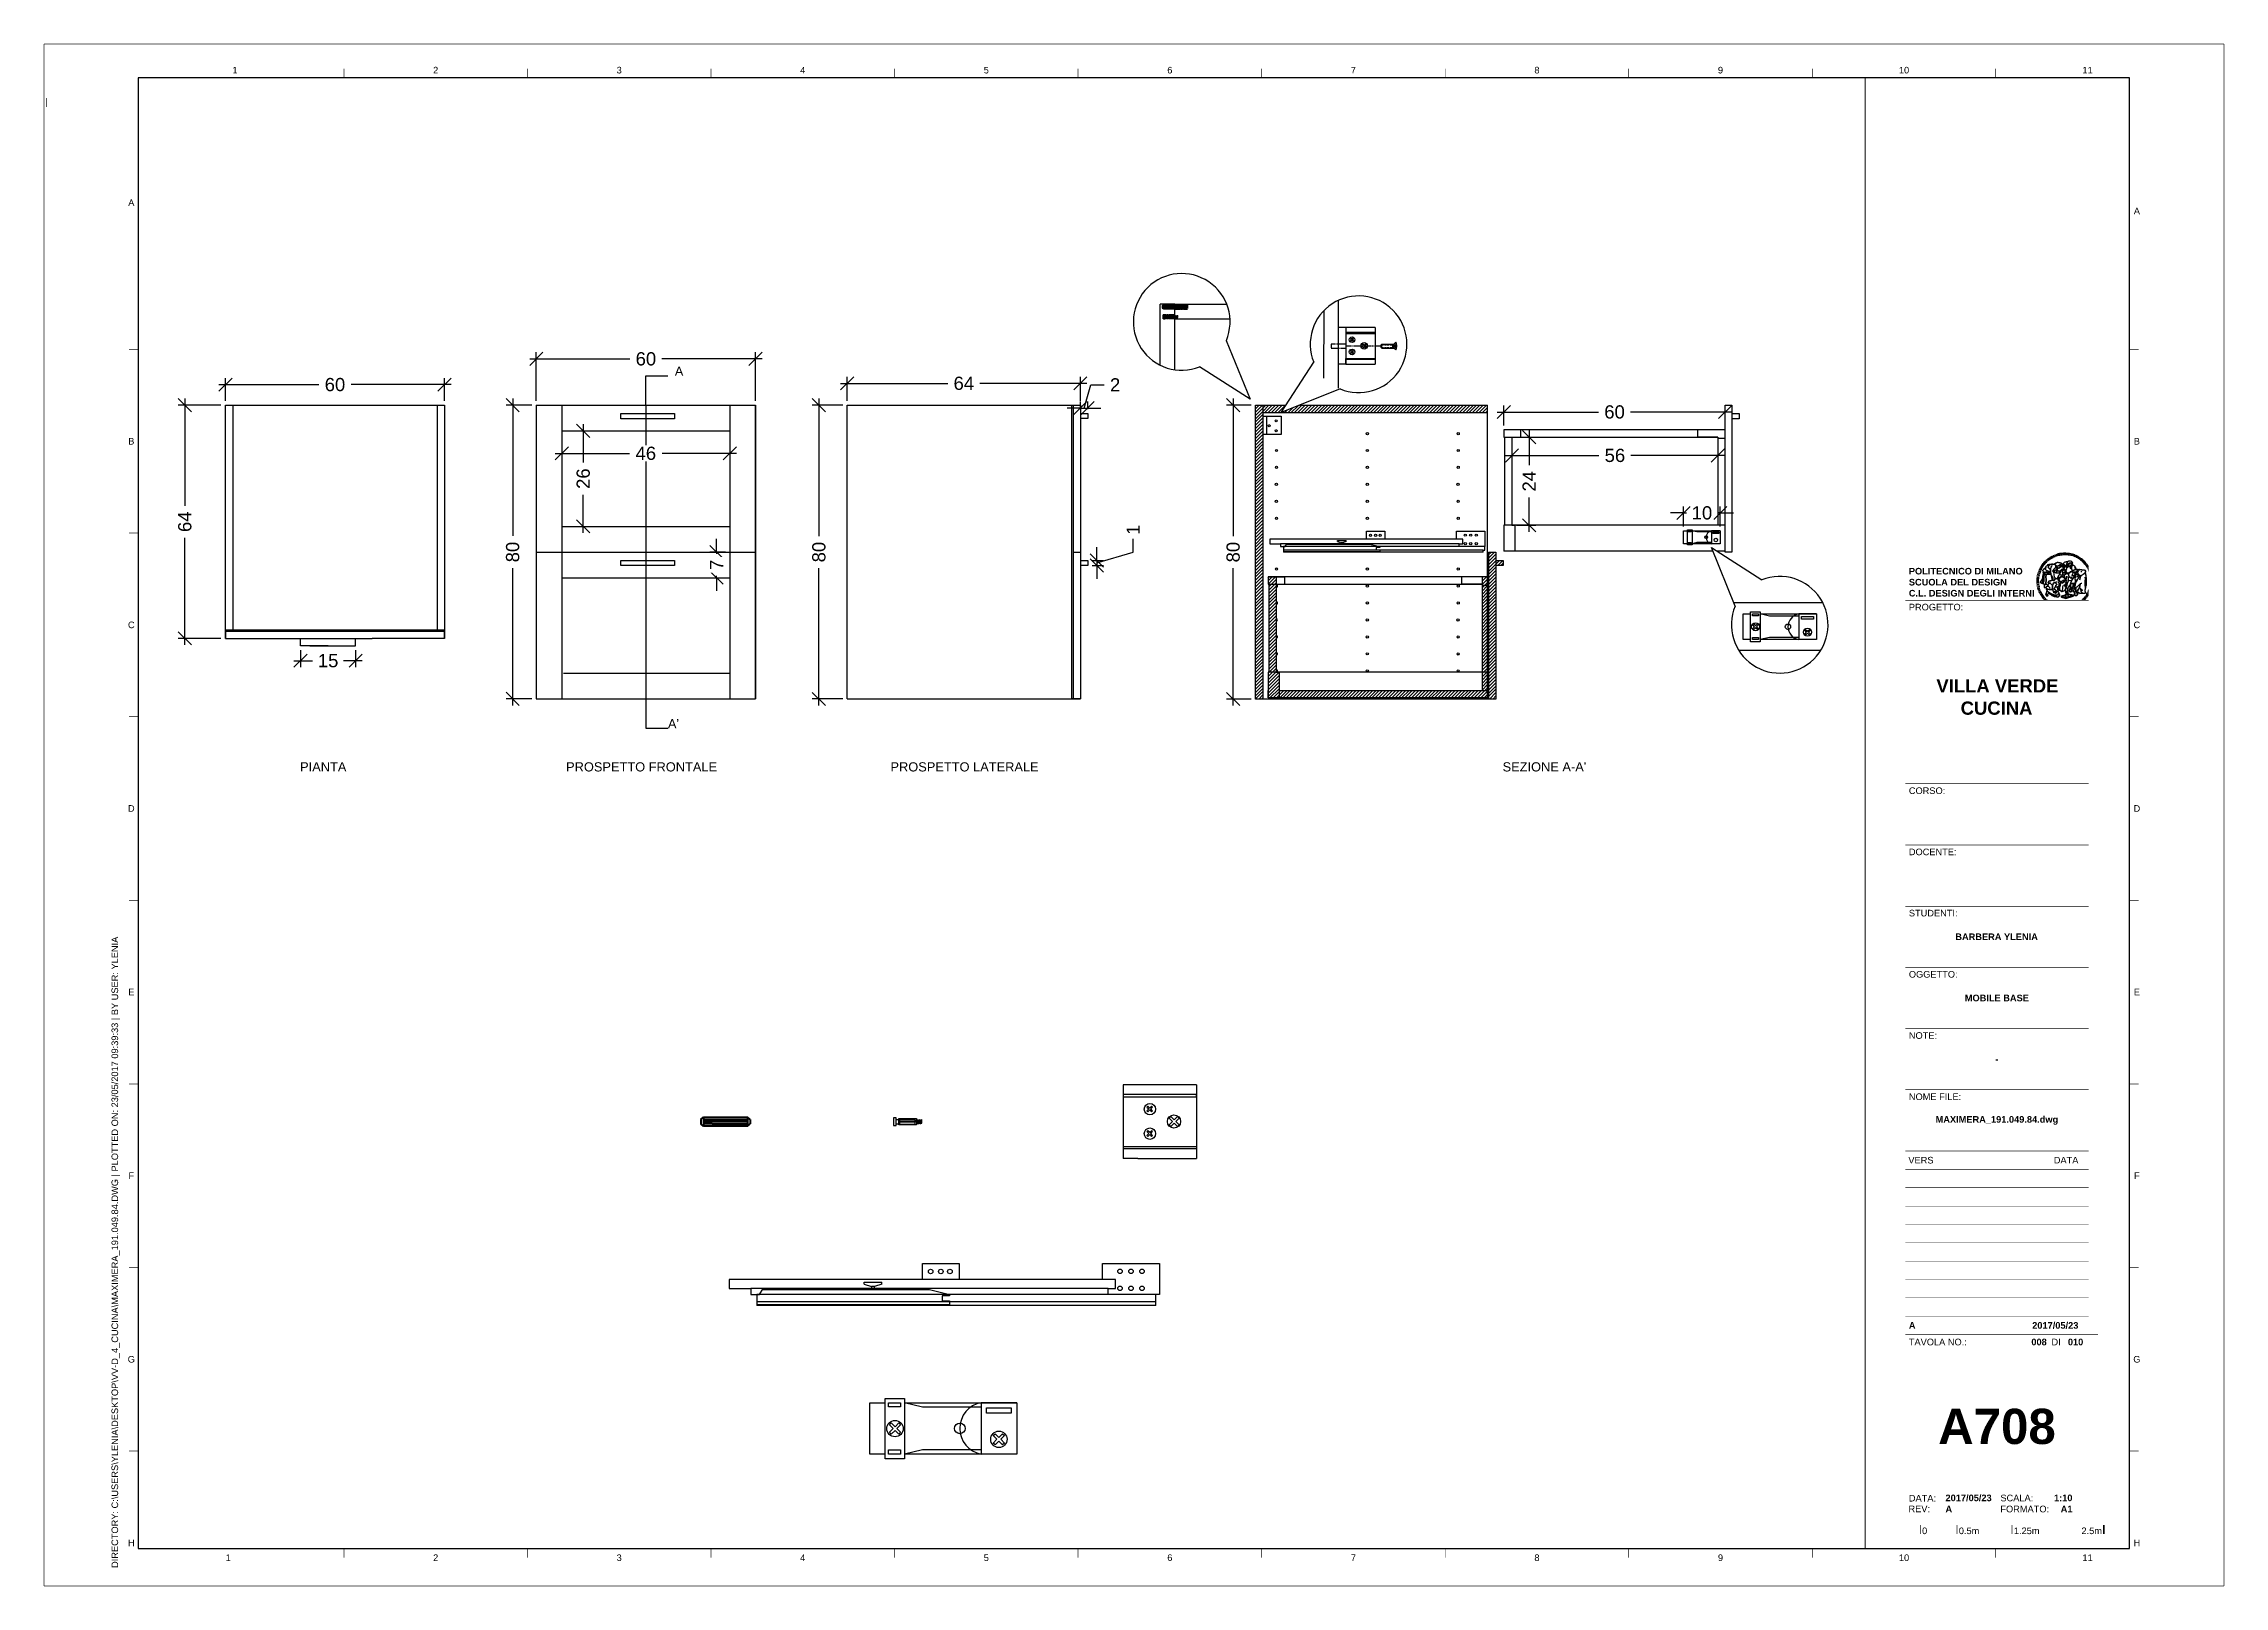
# Paper-space layout 'Layout3-A000' of a CAD drawing. Header units: millimetres. Extents: x -1 to 593, y -1 to 419.
# The model-space entities are those that its viewports show. They can reach past a viewport. Long polylines and large blocks are cut down to what shows.
import ezdxf
from ezdxf.enums import TextEntityAlignment as Align

# ---------------------------------------------------------------- set-up
doc = ezdxf.new("R2010")
doc.units = ezdxf.units.MM
doc.set_wipeout_variables(frame=1)
for name, pattern in [('HIDDEN', [0.375, 0.25, -0.125]), ('HIDDEN2', [0.1875, 0.125, -0.0625]), ('TRATTEGGIATO', [0.75, 0.5, -0.25])]:
    doc.linetypes.add(name, pattern=pattern)
for name, color, linetype in [('ARREDI', 1, 'Continuous'), ('CAMPITURE', 4, 'Continuous'), ('DETTAGLI', 9, 'Continuous'), ('G-ANNO-LOGO', 3, 'Continuous'), ('G-ANNO-TEXT', 3, 'Continuous'), ('G-ANNO-TTLB', 3, 'Continuous'), ('LINEE SEZIONE', 6, 'Continuous'), ('QUOTE', 3, 'Continuous'), ('TRATTEGGIO', 5, 'HIDDEN'), ('VITI E CERNIERE', 8, 'Continuous')]:
    doc.layers.add(name, color=color, linetype=linetype)
doc.layers.add('G-ANNO-NPLT', color=210, linetype='Continuous', plot=False)
doc.styles.add('ARIAL', font='arial.ttf')
doc.styles.add('ARIAL-BOLD', font='')
doc.styles.add('E-ARIAL', font='arial.ttf')
doc.styles.get("Standard").update_dxf_attribs({"font": 'arial.ttf'})
doc.styles.get('ARIAL-BOLD').set_extended_font_data('Arial', bold=True)
doc.dimstyles.new('TICK_36', dxfattribs={"dimtxt": 3.6, "dimasz": 3.6, "dimexe": 1.8, "dimexo": 1.2, "dimgap": 1.8, "dimtad": 0, "dimdec": 0, "dimzin": 0, "dimdsep": 46, "dimtxsty": 'ARIAL', "dimblk": 'OBLIQUE', "dimcen": 1.8, "dimdle": 1.8, "dimclrd": 256, "dimclrt": 256, "dimadec": 0, "dimazin": 0, "dimtfac": 1, "dimtdec": 0, "dimtmove": 1, "dimatfit": 3, "dimldrblk": 'OPEN90', "dimfxl": 1, "dimtfill": 1, "dimtolj": 1, "dimtzin": 0, "dimarcsym": 0})

psp = doc.layouts.new('Layout3-A000')

# ---------------------------------------------------------------- texts
at = {"layer": 'G-ANNO-TEXT', "style": 'ARIAL'}
for s, p in [('1', (51.35, 412.07)), ('2', (106, 412.07)), ('3', (156, 412.07)), ('4', (206, 412.07)), ('5', (256, 412.07)), ('6', (306, 412.07)), ('7', (356, 412.07)), ('8', (406, 412.07)), ('9', (456, 412.07)), ('10', (506, 412.07)), ('11', (556, 412.07)), ('A', (23.09, 375.98)), ('A', (569.43, 373.71)), ('B', (23.09, 311)), ('B', (569.43, 311)), ('C', (23.09, 261)), ('C', (569.43, 261)), ('D', (23.09, 211)), ('D', (569.43, 211)), ('E', (23.09, 161)), ('E', (569.43, 161)), ('F', (23.09, 111)), ('F', (569.43, 111)), ('G', (23.09, 61)), ('G', (569.43, 61)), ('H', (23.09, 11)), ('H', (569.43, 11)), ('1', (49.49, 6.95)), ('2', (106, 6.95)), ('3', (156, 6.95)), ('4', (206, 6.95)), ('5', (256, 6.95)), ('6', (306, 6.95)), ('7', (356, 6.95)), ('8', (406, 6.95)), ('9', (456, 6.95)), ('10', (506, 6.95)), ('11', (556, 6.95))]:
    psp.add_text(s, height=1.8, dxfattribs=at).set_placement(p, align=Align.MIDDLE_CENTER)
at = {"layer": 'G-ANNO-TEXT', "insert": (17.7, 4.17), "char_height": 1.8, "attachment_point": 1, "rotation": 90, "style": 'ARIAL'}
psp.add_mtext_dynamic_manual_height_columns('DIRECTORY: C:\\\\USERS\\\\YLENIA\\\\DESKTOP\\\\VV-D_4_CUCINA\\\\MAXIMERA_191.049.84.DWG | PLOTTED ON: 23/05/2017 09:39:33 | BY USER: YLENIA', width=412.209, gutter_width=9, heights=[0], dxfattribs=at)

msp = doc.modelspace()

# ---------------------------------------------------------------- texts
at = {"layer": 'LINEE SEZIONE', "char_height": 2.5, "attachment_point": 1}
for s, insert in [('A', (176.64, 1942.12)), ("A'", (174.77, 1846.12))]:
    msp.add_mtext_dynamic_manual_height_columns(s, width=3.7893, gutter_width=12.5, heights=[0], dxfattribs=dict(at, insert=insert))
at = {"layer": 'QUOTE', "char_height": 2.5, "attachment_point": 1, "style": 'ARIAL'}
for s, insert in [('PIANTA', (74.57, 1834.37)), ('PROSPETTO FRONTALE', (147.03, 1834.37)), ('PROSPETTO LATERALE', (235.39, 1834.37)), ("SEZIONE A-A'", (402.14, 1834.37))]:
    msp.add_mtext_dynamic_manual_height_columns(s, width=61.538, gutter_width=12.5, heights=[0], dxfattribs=dict(at, insert=insert))

# ---------------------------------------------------------------- blocks, each defined once
blk = doc.blocks.new('logoPolimi')
for p, q in [((-1.49, 1.84), (-1.36, 1.68)), ((-1.41, 1.91), (-1.28, 1.74)), ((-1.32, 1.97), (-1.2, 1.8)), ((-1.22, 2.03), (-1.11, 1.85)), ((-1.13, 2.09), (-1.03, 1.9)), ((-1.03, 2.14), (-0.94, 1.95)), ((-0.93, 2.18), (-0.84, 1.99)), ((-0.83, 2.22), (-0.75, 2.03)), ((-0.72, 2.26), (-0.66, 2.06)), ((-0.61, 2.29), (-0.56, 2.09)), ((-0.51, 2.32), (-0.46, 2.11)), ((-0.4, 2.34), (-0.36, 2.13)), ((-0.29, 2.35), (-0.26, 2.14)), ((-0.18, 2.36), (-0.16, 2.15)), ((-0.07, 2.37), (-0.06, 2.16)), ((0.04, 2.37), (0.04, 2.16)), ((0.15, 2.36), (0.14, 2.16)), ((0.26, 2.36), (0.24, 2.15)), ((0.37, 2.34), (0.34, 2.13)), ((0.48, 2.32), (0.44, 2.12)), ((0.59, 2.3), (0.54, 2.09)), ((0.69, 2.27), (0.63, 2.07)), ((0.8, 2.23), (0.73, 2.03)), ((0.9, 2.19), (0.82, 2)), ((1, 2.15), (0.91, 1.96)), ((1.1, 2.1), (1, 1.91)), ((1.2, 2.04), (1.09, 1.86)), ((1.29, 1.99), (1.18, 1.81)), ((1.38, 1.92), (1.26, 1.75)), ((1.47, 1.86), (1.34, 1.69)), ((-2.37, 0.12), (-2.16, 0.11)), ((-2.37, 0.01), (-2.16, 0.01)), ((-2.36, 0.23), (-2.15, 0.21)), ((-2.35, 0.34), (-2.14, 0.31)), ((-2.33, 0.45), (-2.12, 0.41)), ((-2.3, 0.55), (-2.1, 0.51)), ((-2.28, 0.66), (-2.07, 0.6)), ((-2.24, 0.77), (-2.04, 0.7)), ((-2.2, 0.87), (-2.01, 0.79)), ((-2.16, 0.97), (-1.97, 0.89)), ((-2.11, 1.07), (-1.93, 0.98)), ((-2.06, 1.17), (-1.88, 1.07)), ((-2.01, 1.26), (-1.83, 1.15)), ((-1.94, 1.36), (-1.77, 1.24)), ((-1.88, 1.45), (-1.71, 1.32)), ((-1.84, 0.03), (-1.82, 0.35)), ((-1.81, 1.53), (-1.65, 1.4)), ((-1.74, 1.61), (-1.58, 1.47)), ((-1.73, 0.59), (-1.73, 0.59)), ((-1.73, 0.59), (-1.73, 0.59)), ((-1.66, 1.69), (-1.51, 1.54)), ((-1.65, 0.57), (-1.65, 0.57)), ((-1.59, 1.12), (-1.59, 1.12)), ((-1.58, 1.77), (-1.44, 1.61)), ((-1.51, 0.55), (-1.51, 0.55)), ((-1.51, 0.55), (-1.51, 0.55)), ((-1.31, 0.79), (-1.21, 0.75)), ((-1.21, 0.75), (-1.31, 0.79)), ((-1.21, 0.75), (-1.31, 0.79)), ((-1.21, 0.75), (-1.21, 0.75)), ((-1.21, 0.75), (-1.21, 0.75)), ((-1.19, 0.76), (-1.19, 0.76)), ((-1.19, 0.76), (-1.19, 0.76)), ((-1.17, 0.99), (-1.18, 0.99)), ((-1.18, 0.99), (-1.17, 0.99)), ((-1.16, 0.57), (-1.16, 0.57)), ((-1.16, 0.57), (-1.16, 0.57)), ((-1.1, 0.01), (-0.99, 0.06)), ((-0.99, 0.06), (-1.1, 0.01)), ((-0.99, 0.06), (-1.1, 0.01)), ((-0.99, 0.06), (-0.99, 0.06)), ((-0.99, 0.06), (-0.99, 0.06)), ((-0.97, 0.79), (-0.98, 0.79)), ((-0.89, 0.84), (-0.97, 0.79)), ((-0.97, 0.79), (-0.89, 0.84)), ((-0.96, 1.41), (-0.96, 1.41)), ((-0.96, 1.41), (-0.96, 1.41)), ((-0.89, 0.84), (-0.82, 0.87)), ((-0.82, 0.87), (-0.89, 0.84)), ((-0.89, 0.84), (-0.82, 0.87)), ((-0.88, 0.83), (-0.89, 0.84)), ((-0.85, 1.39), (-0.85, 1.39)), ((-0.85, 1.39), (-0.85, 1.39)), ((-0.84, 0.14), (-0.84, 0.14)), ((-0.77, 1.08), (-0.78, 1.08)), ((-0.78, 1.08), (-0.77, 1.08)), ((-0.61, 1.12), (-0.77, 1.08)), ((-0.77, 1.08), (-0.61, 1.12)), ((-0.77, 1.08), (-0.61, 1.12)), ((-0.75, 1.3), (-0.76, 1.29)), ((-0.76, 1.29), (-0.75, 1.3)), ((-0.65, 0.99), (-0.7, 0.96)), ((-0.69, 0.18), (-0.68, 0.18)), ((-0.66, 0.93), (-0.66, 0.93)), ((-0.66, 0.93), (-0.64, 0.93)), ((-0.66, 0.93), (-0.66, 0.93)), ((-0.66, 0.93), (-0.66, 0.93)), ((-0.63, 1.01), (-0.63, 1.01)), ((-0.63, 1.01), (-0.62, 1.01)), ((-0.63, 0.66), (-0.63, 0.66)), ((-0.6, 1.12), (-0.61, 1.12)), ((-0.61, 1.12), (-0.6, 1.12)), ((-0.61, 1.12), (-0.6, 1.12)), ((-0.61, 0.86), (-0.57, 0.85)), ((-0.57, 0.85), (-0.61, 0.86)), ((-0.61, 0.86), (-0.57, 0.85)), ((-0.53, 1.08), (-0.6, 1.12)), ((-0.6, 1.12), (-0.6, 1.11)), ((-0.6, 1.12), (-0.53, 1.08)), ((-0.57, 0.8), (-0.59, 0.8)), ((-0.57, 0.85), (-0.53, 0.84)), ((-0.57, 0.85), (-0.57, 0.85)), ((-0.57, 0.85), (-0.57, 0.85)), ((-0.57, 0.85), (-0.53, 0.84)), ((-0.56, 0.29), (-0.49, 0.48)), ((-0.56, 0.14), (-0.56, 0.29)), ((-0.5, 0.11), (-0.56, 0.14)), ((-0.53, 0.84), (-0.51, 0.84)), ((-0.53, 0.84), (-0.51, 0.84)), ((-0.53, 0.84), (-0.53, 0.84)), ((-0.51, 0.11), (-0.51, 0.11)), ((-0.51, 0.11), (-0.51, 0.11)), ((-0.34, 0.33), (-0.5, 0.11)), ((-0.49, 0.48), (-0.41, 0.55)), ((-0.42, 0.8), (-0.47, 0.79)), ((-0.42, 0.8), (-0.47, 0.79)), ((-0.47, 0.79), (-0.45, 0.76)), ((-0.47, 0.79), (-0.45, 0.76)), ((-0.45, 1.14), (-0.42, 1.11)), ((-0.42, 1.26), (-0.36, 1.22)), ((-0.41, 0.55), (-0.34, 0.49)), ((-0.4, 1.37), (-0.38, 1.38)), ((-0.39, 1.37), (-0.4, 1.37)), ((-0.35, 1.33), (-0.4, 1.37)), ((-0.39, 1.24), (-0.4, 1.23)), ((-0.38, 1.14), (-0.38, 1.14)), ((-0.34, 0.49), (-0.09, 0.48)), ((-0.16, 0.32), (-0.34, 0.33)), ((-0.14, 0.32), (-0.31, 0.34)), ((-0.28, 1.3), (-0.29, 1.3)), ((-0.28, 1.3), (-0.28, 1.3)), ((-0.16, 1.24), (-0.16, 1.25)), ((-0.16, 1.25), (-0.16, 1.25)), ((-0.16, 0.49), (-0.14, 0.64)), ((-0.06, 0.27), (-0.16, 0.32)), ((-0.1, 0.88), (-0.09, 0.87)), ((-0.08, 1.37), (-0.08, 1.38)), ((-0.08, 1.23), (-0.05, 1.21)), ((-0.05, 1.21), (-0.08, 1.23)), ((-0.08, 1.23), (-0.05, 1.21)), ((-0.03, 0.26), (-0.06, 0.27)), ((-0.05, 1.21), (-0.04, 1.21)), ((-0.04, 1.21), (-0.05, 1.21)), ((-0.04, 1.21), (-0.04, 1.21)), ((-0.04, 1.21), (-0.04, 1.21)), ((-0.04, 0.48), (-0.03, 0.26)), ((0.03, 1.15), (0.03, 1.15)), ((0.03, 0.66), (0.03, 0.67)), ((0.07, 0.58), (0.07, 0.57)), ((0.1, 1.18), (0.1, 1.18)), ((0.1, 0.84), (0.1, 0.84)), ((0.13, 1.32), (0.17, 1.19)), ((0.14, 0.71), (0.34, 0.65)), ((0.31, 0.56), (0.17, 0.63)), ((0.27, 1.61), (0.27, 1.61)), ((0.27, 1.61), (0.27, 1.61)), ((0.27, 1.61), (0.27, 1.61)), ((0.29, 1.29), (0.29, 1.29)), ((0.29, 1.29), (0.29, 1.29)), ((0.29, 1.29), (0.29, 1.29)), ((0.29, 1.29), (0.29, 1.29)), ((0.33, 0.49), (0.34, 0.49)), ((0.33, 0.03), (0.35, 0.03)), ((0.33, 0.03), (0.35, 0.03)), ((0.34, 0.65), (0.34, 0.64)), ((0.35, 0.03), (0.57, 0.06)), ((0.35, 0.03), (0.57, 0.06)), ((0.35, 0.03), (0.35, 0.03)), ((0.35, 0.03), (0.35, 0.03)), ((0.38, 1.36), (0.37, 1.35)), ((0.38, 0.34), (0.37, 0.34)), ((0.38, 0.34), (0.38, 0.34)), ((0.43, 0.67), (0.39, 0.64)), ((0.49, 1.05), (0.51, 1.13)), ((0.51, 1.13), (0.49, 1.05)), ((0.49, 1.05), (0.51, 1.13)), ((0.51, 1.31), (0.5, 1.29)), ((0.51, 1.13), (0.52, 1.23)), ((0.52, 1.23), (0.51, 1.23)), ((0.51, 1.23), (0.52, 1.23)), ((0.52, 1.23), (0.51, 1.13)), ((0.51, 1.13), (0.52, 1.23)), ((0.52, 1.24), (0.6, 1.37)), ((0.52, 1.23), (0.6, 1.36)), ((0.6, 1.36), (0.52, 1.23)), ((0.52, 1.23), (0.52, 1.23)), ((0.52, 1.23), (0.52, 1.24)), ((0.52, 1.23), (0.52, 1.23)), ((0.55, 1.07), (0.53, 1.06)), ((0.53, 1.04), (0.53, 1.06)), ((0.53, 1.05), (0.53, 1.04)), ((0.54, 0.3), (0.63, 0.32)), ((0.54, -0.08), (0.61, 0.06)), ((0.61, 0.06), (0.54, -0.08)), ((0.54, -0.08), (0.61, 0.06)), ((0.56, 0.19), (0.59, 0.21)), ((0.57, 1.07), (0.57, 1.07)), ((0.57, 1.07), (0.57, 1.07)), ((0.57, 1.07), (0.57, 1.07)), ((0.57, 1.07), (0.57, 1.07)), ((0.57, 1.07), (0.57, 1.07)), ((0.57, 1.07), (0.57, 1.07)), ((0.57, 1.07), (0.57, 1.07)), ((0.58, 0.3), (0.59, 0.29)), ((0.59, 0.78), (0.59, 0.79)), ((0.59, 0.79), (0.59, 0.79)), ((0.59, 0.79), (0.59, 0.79)), ((0.59, 0.79), (0.59, 0.78)), ((0.61, 0.06), (0.6, 0.07)), ((0.6, 0.07), (0.61, 0.06)), ((0.61, 0.06), (0.61, 0.07)), ((0.62, 0.21), (0.65, 0.22)), ((0.64, 1.37), (0.65, 1.37)), ((0.69, 0.86), (0.68, 0.86)), ((0.68, 0.86), (0.69, 0.86)), ((0.68, 0.76), (0.68, 0.76)), ((0.76, 0.26), (0.76, 0.26)), ((0.82, 0.35), (0.84, 0.36)), ((0.82, 0.35), (0.82, 0.35)), ((0.84, 0.36), (0.84, 0.37)), ((0.85, 0.34), (1.05, 0.35)), ((0.93, 1.05), (0.93, 1.05)), ((0.93, 1.05), (0.93, 1.05)), ((0.93, 1.05), (0.93, 1.04)), ((0.93, 1.05), (0.93, 1.05)), ((0.97, 0.66), (0.96, 0.66)), ((1.01, 0.97), (0.98, 0.96)), ((1.17, 0.96), (1.17, 0.95)), ((1.17, 0.95), (1.17, 0.95)), ((1.34, 0.37), (1.26, 0.04)), ((1.27, 0.37), (1.27, 0.38)), ((1.28, 0.95), (1.28, 0.95)), ((1.37, 0.73), (1.46, 0.81)), ((1.41, 0.4), (1.41, 0.41)), ((1.56, 1.79), (1.42, 1.63)), ((1.64, 1.71), (1.49, 1.56)), ((1.49, 0.9), (1.57, 0.92)), ((1.72, 1.63), (1.56, 1.49)), ((1.67, 0.6), (1.57, 0.53)), ((1.79, 1.55), (1.63, 1.41)), ((1.86, 1.47), (1.7, 1.34)), ((1.93, 1.38), (1.76, 1.26)), ((1.99, 1.29), (1.81, 1.17)), ((2.05, 1.19), (1.87, 1.09)), ((2.1, 1.1), (1.92, 1)), ((2.15, 1), (1.96, 0.91)), ((2.19, 0.9), (2, 0.82)), ((2.23, 0.79), (2.04, 0.72)), ((2.27, 0.69), (2.07, 0.63)), ((2.3, 0.58), (2.09, 0.53)), ((2.32, 0.47), (2.12, 0.43)), ((2.34, 0.37), (2.13, 0.33)), ((2.36, 0.26), (2.15, 0.23)), ((2.37, 0.15), (2.16, 0.13)), ((2.37, 0.04), (2.16, 0.03)), ((-2.37, -0.1), (-2.16, -0.09)), ((-2.36, -0.21), (-2.15, -0.19)), ((-2.35, -0.32), (-2.14, -0.29)), ((-2.33, -0.43), (-2.12, -0.39)), ((-2.31, -0.54), (-2.1, -0.49)), ((-2.28, -0.65), (-2.08, -0.59)), ((-2.25, -0.75), (-2.05, -0.69)), ((-2.21, -0.86), (-2.02, -0.78)), ((-2.17, -0.96), (-1.98, -0.87)), ((-2.12, -1.06), (-1.93, -0.96)), ((-2.07, -1.16), (-1.89, -1.05)), ((-2.04, -0.15), (-1.97, -0.2)), ((-2.01, -1.25), (-1.84, -1.14)), ((-1.95, -1.34), (-1.78, -1.22)), ((-1.89, -1.43), (-1.72, -1.31)), ((-1.82, -1.52), (-1.66, -1.38)), ((-1.75, -1.6), (-1.59, -1.46)), ((-1.67, -1.68), (-1.52, -1.53)), ((-1.58, -0.12), (-1.6, -0.18)), ((-1.6, -0.18), (-1.58, -0.28)), ((-1.57, -0.54), (-1.59, -0.54)), ((-1.59, -0.54), (-1.59, -0.54)), ((-1.59, -1.76), (-1.45, -1.6)), ((-1.56, -0.32), (-1.56, -0.31)), ((-1.56, -0.31), (-1.56, -0.31)), ((-1.53, -0.65), (-1.53, -0.65)), ((-1.53, -0.65), (-1.53, -0.65)), ((-1.51, -1.83), (-1.37, -1.67)), ((-1.48, -0.86), (-1.48, -0.85)), ((-1.42, -0.37), (-1.42, -0.37)), ((-1.42, -1.9), (-1.29, -1.73)), ((-1.38, -0.46), (-1.38, -0.46)), ((-1.33, -1.96), (-1.21, -1.79)), ((-1.31, -0.24), (-1.31, -0.23)), ((-1.31, -0.23), (-1.31, -0.24)), ((-1.23, -0.19), (-1.23, -0.19)), ((-1.23, -0.19), (-1.23, -0.19)), ((-1.23, -0.19), (-1.23, -0.19)), ((-1.23, -0.19), (-1.23, -0.19)), ((-1.01, -0.39), (-1.02, -0.39)), ((-1.02, -0.39), (-1.01, -0.39)), ((-1.02, -0.7), (-1.02, -0.7)), ((-1.02, -0.7), (-1.02, -0.7)), ((-1.02, -0.7), (-1.02, -0.7)), ((-0.79, -0.51), (-0.83, -0.58)), ((-0.83, -0.58), (-0.79, -0.51)), ((-0.83, -0.58), (-0.79, -0.51)), ((-0.78, -1.05), (-0.83, -0.94)), ((-0.83, -0.94), (-0.78, -1.05)), ((-0.83, -0.94), (-0.83, -0.94)), ((-0.83, -0.94), (-0.78, -1.05)), ((-0.82, -1.23), (-0.82, -1.23)), ((-0.82, -1.23), (-0.77, -1.23)), ((-0.77, -1.23), (-0.82, -1.23)), ((-0.82, -1.23), (-0.82, -1.23)), ((-0.77, -1.23), (-0.82, -1.23)), ((-0.75, -0.96), (-0.8, -0.89)), ((-0.8, -0.89), (-0.79, -0.92)), ((-0.79, -0.92), (-0.8, -0.89)), ((-0.8, -0.89), (-0.75, -0.96)), ((-0.79, -0.92), (-0.8, -0.89)), ((-0.8, -0.89), (-0.8, -0.89)), ((-0.8, -0.89), (-0.75, -0.96)), ((-0.79, -0.92), (-0.78, -0.95)), ((-0.78, -0.95), (-0.79, -0.92)), ((-0.78, -0.95), (-0.79, -0.92)), ((-0.77, -0.49), (-0.78, -0.48)), ((-0.78, -0.48), (-0.77, -0.49)), ((-0.78, -0.95), (-0.76, -1)), ((-0.76, -1), (-0.78, -0.95)), ((-0.76, -1), (-0.78, -0.95)), ((-0.71, -0.89), (-0.75, -0.87)), ((-0.75, -0.87), (-0.71, -0.89)), ((-0.75, -0.87), (-0.71, -0.89)), ((-0.72, -1.01), (-0.75, -0.96)), ((-0.75, -0.96), (-0.72, -1.01)), ((-0.75, -0.96), (-0.72, -1.01)), ((-0.64, -0.93), (-0.71, -0.89)), ((-0.71, -0.89), (-0.64, -0.93)), ((-0.71, -0.89), (-0.64, -0.93)), ((-0.66, -0.53), (-0.66, -0.53)), ((-0.66, -0.53), (-0.66, -0.53)), ((-0.66, -0.53), (-0.66, -0.53)), ((-0.39, -0.81), (-0.51, -0.69)), ((-0.51, -1.04), (-0.5, -1.04)), ((-0.48, -0.42), (-0.48, -0.42)), ((-0.48, -0.42), (-0.48, -0.42)), ((-0.48, -0.42), (-0.48, -0.42)), ((-0.41, -0.51), (-0.41, -0.51)), ((-0.38, -0.05), (-0.39, -0.12)), ((-0.39, -0.12), (-0.37, -0.1)), ((-0.35, -0.14), (-0.37, -0.08)), ((-0.37, -0.09), (-0.37, -0.09)), ((-0.33, -0.12), (-0.35, -0.14)), ((-0.32, -0.14), (-0.35, -0.14)), ((-0.35, -0.18), (-0.34, -0.22)), ((-0.34, -0.08), (-0.29, -0.16)), ((-0.34, -0.22), (-0.34, -0.22)), ((-0.27, -0.17), (-0.32, -0.14)), ((-0.25, -0.91), (-0.26, -0.9)), ((-0.26, -1.29), (0.1, -1.2)), ((0.1, -1.2), (-0.26, -1.29)), ((0.08, -1.4), (-0.26, -1.29)), ((-0.26, -1.29), (0.08, -1.4)), ((-0.26, -1.38), (-0.26, -1.29)), ((-0.26, -1.29), (-0.26, -1.29)), ((-0.26, -1.29), (-0.26, -1.38)), ((-0.26, -1.29), (0.08, -1.4)), ((-0.26, -1.29), (-0.26, -1.29)), ((0.08, -1.49), (-0.26, -1.38)), ((-0.26, -1.38), (0.09, -1.49)), ((-0.14, -0.15), (-0.16, -0.13)), ((-0.11, -0.04), (-0.12, -0.05)), ((-0.04, -0.41), (-0.01, -0.44)), ((-0.01, -0.44), (-0.04, -0.41)), ((-0.04, -0.41), (-0.01, -0.44)), ((0.07, -0.84), (0.07, -0.84)), ((0.07, -0.84), (0.07, -0.84)), ((0.1, -1.2), (0.08, -1.32)), ((0.08, -1.32), (0.13, -1.2)), ((0.08, -1.4), (0.72, -1.22)), ((0.72, -1.22), (0.08, -1.4)), ((0.08, -1.4), (0.72, -1.22)), ((0.72, -1.31), (0.08, -1.49)), ((0.08, -1.44), (0.08, -1.4)), ((0.08, -1.4), (0.08, -1.44)), ((0.08, -1.4), (0.08, -1.49)), ((0.08, -1.49), (0.08, -1.44)), ((0.08, -1.44), (0.08, -1.44)), ((0.08, -1.44), (0.08, -1.45)), ((0.08, -1.45), (0.08, -1.46)), ((0.08, -1.46), (0.08, -1.49)), ((0.1, -1.01), (0.09, -0.86)), ((0.1, -1.01), (0.09, -0.86)), ((0.09, -1.49), (0.72, -1.31)), ((0.1, -1.2), (0.12, -1.04)), ((0.12, -1.04), (0.1, -1.2)), ((0.13, -1.2), (0.1, -1.2)), ((0.1, -1.2), (0.13, -1.2)), ((0.13, -1.2), (0.1, -1.2)), ((0.1, -1.2), (0.1, -1.2)), ((0.11, -0.44), (0.11, -0.44)), ((0.11, -0.44), (0.11, -0.44)), ((0.12, -0.21), (0.12, -0.21)), ((0.12, -0.21), (0.12, -0.21)), ((0.12, -0.21), (0.12, -0.21)), ((0.12, -0.21), (0.12, -0.21)), ((0.12, -0.21), (0.12, -0.21)), ((0.12, -0.21), (0.12, -0.21)), ((0.12, -0.21), (0.12, -0.21)), ((0.12, -0.21), (0.12, -0.21)), ((0.12, -0.21), (0.12, -0.21)), ((0.12, -0.21), (0.12, -0.21)), ((0.12, -0.21), (0.12, -0.21)), ((0.12, -0.21), (0.12, -0.21)), ((0.12, -0.21), (0.12, -0.21)), ((0.12, -0.56), (0.14, -0.53)), ((0.14, -0.53), (0.12, -0.56)), ((0.12, -0.56), (0.14, -0.53)), ((0.12, -1.04), (0.12, -1.04)), ((0.12, -1.04), (0.12, -1.04)), ((0.12, -1.04), (0.12, -1.04)), ((0.21, -0.99), (0.13, -1.2)), ((0.13, -1.2), (0.21, -0.99)), ((0.36, -1.14), (0.13, -1.2)), ((0.13, -1.2), (0.26, -1.17)), ((0.14, -0.53), (0.16, -0.49)), ((0.16, -0.49), (0.14, -0.53)), ((0.14, -0.53), (0.16, -0.49)), ((0.16, -0.49), (0.16, -0.49)), ((0.16, -0.49), (0.16, -0.49)), ((0.28, -1.19), (0.21, -0.99)), ((0.21, -0.99), (0.31, -1.27)), ((0.24, -0.17), (0.24, -0.16)), ((0.24, -0.16), (0.24, -0.17)), ((0.25, -0.84), (0.25, -0.88)), ((0.25, -0.88), (0.25, -0.84)), ((0.25, -0.88), (0.25, -0.84)), ((0.25, -0.88), (0.29, -1.17)), ((0.26, -0.88), (0.25, -0.88)), ((0.31, -1.27), (0.25, -0.88)), ((0.26, -1.17), (0.28, -1.16)), ((0.28, -1.16), (0.36, -1.14)), ((0.29, -1.17), (0.28, -1.19)), ((0.36, -1.14), (0.72, -1.22)), ((0.72, -1.22), (0.36, -1.14)), ((0.49, -0.31), (0.49, -0.31)), ((0.49, -0.31), (0.49, -0.31)), ((0.5, -0.27), (0.5, -0.27)), ((0.51, -0.27), (0.51, -0.27)), ((0.72, -0.81), (0.75, -0.89)), ((0.72, -1.22), (0.72, -1.31)), ((0.72, -1.31), (0.72, -1.22)), ((0.74, -0.23), (0.74, -0.23)), ((0.74, -0.23), (0.75, -0.24)), ((0.75, -0.23), (0.75, -0.23)), ((0.86, -0.25), (0.82, -0.34)), ((0.87, -0.22), (0.86, -0.23)), ((0.87, -0.22), (0.86, -0.25)), ((0.96, -0.58), (0.96, -0.57)), ((1.05, -1.05), (1.04, -1.05)), ((1.28, -2), (1.17, -1.82)), ((1.37, -1.93), (1.25, -1.76)), ((1.31, -0.27), (1.3, -0.26)), ((1.3, -0.26), (1.3, -0.26)), ((1.3, -0.26), (1.3, -0.26)), ((1.3, -0.26), (1.31, -0.27)), ((1.3, -0.26), (1.3, -0.26)), ((1.46, -1.87), (1.33, -1.7)), ((1.54, -1.8), (1.41, -1.64)), ((1.63, -1.72), (1.48, -1.57)), ((1.71, -1.65), (1.55, -1.5)), ((1.78, -1.57), (1.62, -1.43)), ((1.85, -1.48), (1.69, -1.35)), ((1.92, -1.39), (1.75, -1.27)), ((1.98, -1.3), (1.81, -1.19)), ((2.04, -1.21), (1.86, -1.1)), ((2.09, -1.11), (1.91, -1.01)), ((2.14, -1.01), (1.95, -0.92)), ((2.19, -0.91), (1.99, -0.83)), ((2.23, -0.81), (2.03, -0.74)), ((2.26, -0.7), (2.06, -0.64)), ((2.29, -0.6), (2.09, -0.55)), ((2.32, -0.49), (2.11, -0.45)), ((2.34, -0.38), (2.13, -0.35)), ((2.35, -0.27), (2.15, -0.25)), ((2.37, -0.08), (2.16, -0.07)), ((2.36, -0.16), (2.16, -0.15)), ((-1.24, -2.02), (-1.13, -1.84)), ((-1.14, -2.08), (-1.04, -1.89)), ((-1.04, -2.13), (-0.95, -1.94)), ((-0.94, -2.18), (-0.86, -1.98)), ((-0.84, -2.22), (-0.77, -2.02)), ((-0.74, -2.25), (-0.67, -2.05)), ((-0.63, -2.29), (-0.57, -2.08)), ((-0.52, -2.31), (-0.48, -2.11)), ((-0.42, -2.33), (-0.38, -2.13)), ((-0.31, -2.35), (-0.28, -2.14)), ((-0.2, -2.36), (-0.18, -2.15)), ((-0.09, -2.37), (-0.08, -2.16)), ((0.03, -2.37), (0.02, -2.16)), ((0.14, -2.37), (0.12, -2.16)), ((0.25, -2.36), (0.22, -2.15)), ((0.35, -2.34), (0.32, -2.14)), ((0.46, -2.32), (0.42, -2.12)), ((0.57, -2.3), (0.52, -2.1)), ((0.68, -2.27), (0.62, -2.07)), ((0.78, -2.24), (0.71, -2.04)), ((0.89, -2.2), (0.81, -2)), ((0.99, -2.15), (0.9, -1.96)), ((1.09, -2.11), (0.99, -1.92)), ((1.19, -2.05), (1.08, -1.87))]:
    blk.add_line(p, q)
for points in [[(-1.9, 0.12), (-1.94, 0.02), (-2.05, -0.09), (-2.05, -0.09)], [(-1.86, 0.38), (-1.86, 0.38), (-1.87, 0.19), (-1.9, 0.12)], [(-1.76, 0.6), (-1.76, 0.6), (-1.84, 0.57), (-1.86, 0.38)], [(-1.86, -0.04), (-1.84, 0.02), (-1.84, 0.03), (-1.84, 0.03)], [(-1.82, 0.78), (-1.83, 0.8), (-1.85, 0.86), (-1.83, 0.88)], [(-1.82, 0.78), (-1.83, 0.8), (-1.85, 0.86), (-1.83, 0.88)], [(-1.83, 0.88), (-1.81, 0.9), (-1.76, 0.96), (-1.76, 0.96)], [(-1.83, 0.88), (-1.81, 0.9), (-1.76, 0.96), (-1.76, 0.96)], [(-1.76, 0.6), (-1.83, 0.7), (-1.78, 0.74), (-1.78, 0.74)], [(-1.78, 0.74), (-1.79, 0.74), (-1.83, 0.7), (-1.76, 0.6)], [(-1.78, 0.74), (-1.8, 0.76), (-1.81, 0.78), (-1.82, 0.78)], [(-1.78, 0.74), (-1.8, 0.76), (-1.81, 0.78), (-1.82, 0.78)], [(-1.82, 0.35), (-1.81, 0.5), (-1.73, 0.59), (-1.73, 0.59)], [(-1.82, -0.19), (-1.73, -0.07), (-1.75, 0.14), (-1.75, 0.3)], [(-1.75, 0.33), (-1.75, 0.17), (-1.73, -0.05), (-1.8, -0.17)], [(-1.78, 0.74), (-1.75, 0.72), (-1.72, 0.69), (-1.68, 0.7)], [(-1.68, 0.7), (-1.72, 0.69), (-1.75, 0.72), (-1.78, 0.74)], [(-1.68, 0.7), (-1.72, 0.69), (-1.75, 0.72), (-1.78, 0.74)], [(-1.78, 0.74), (-1.78, 0.74), (-1.78, 0.74), (-1.78, 0.74)], [(-1.76, 0.96), (-1.68, 1.1), (-1.59, 1.12), (-1.59, 1.12)], [(-1.76, 0.96), (-1.68, 1.1), (-1.6, 1.12), (-1.6, 1.12)], [(-1.73, 0.59), (-1.74, 0.59), (-1.75, 0.6), (-1.76, 0.6)], [(-1.73, 0.59), (-1.74, 0.59), (-1.75, 0.6), (-1.76, 0.6)], [(-1.75, 0.3), (-1.76, 0.47), (-1.65, 0.57), (-1.65, 0.57)], [(-1.65, 0.57), (-1.65, 0.57), (-1.76, 0.5), (-1.75, 0.33)], [(-1.65, 0.57), (-1.68, 0.58), (-1.7, 0.58), (-1.73, 0.59)], [(-1.65, 0.57), (-1.68, 0.58), (-1.7, 0.58), (-1.73, 0.59)], [(-1.5, 0.71), (-1.53, 0.74), (-1.61, 0.71), (-1.68, 0.7)], [(-1.68, 0.7), (-1.61, 0.71), (-1.53, 0.73), (-1.5, 0.71)], [(-1.5, 0.71), (-1.53, 0.73), (-1.61, 0.71), (-1.68, 0.7)], [(-1.51, 0.55), (-1.56, 0.56), (-1.61, 0.56), (-1.65, 0.57)], [(-1.65, 0.57), (-1.61, 0.56), (-1.56, 0.56), (-1.51, 0.55)], [(-1.51, 0.55), (-1.56, 0.56), (-1.61, 0.56), (-1.65, 0.57)], [(-1.59, 1.12), (-1.6, 1.06), (-1.61, 0.99), (-1.61, 0.97)], [(-1.61, 0.97), (-1.61, 0.99), (-1.6, 1.06), (-1.59, 1.12)], [(-1.61, 0.97), (-1.61, 0.99), (-1.6, 1.06), (-1.59, 1.12)], [(-1.61, 0.97), (-1.61, 0.95), (-1.56, 0.88), (-1.54, 0.87)], [(-1.54, 0.87), (-1.56, 0.88), (-1.61, 0.95), (-1.61, 0.97)], [(-1.54, 0.87), (-1.56, 0.88), (-1.61, 0.96), (-1.61, 0.97)], [(-1.59, 1.12), (-1.59, 1.13), (-1.59, 1.15), (-1.58, 1.16)], [(-1.59, 1.12), (-1.59, 1.13), (-1.59, 1.15), (-1.58, 1.16)], [(-1.58, 1.16), (-1.57, 1.21), (-1.52, 1.23), (-1.49, 1.25)], [(-1.58, 1.16), (-1.57, 1.21), (-1.52, 1.23), (-1.49, 1.25)], [(-1.58, 0.36), (-1.58, 0.48), (-1.51, 0.55), (-1.51, 0.55)], [(-1.51, 0.55), (-1.51, 0.55), (-1.58, 0.48), (-1.58, 0.36)], [(-1.51, 0.55), (-1.51, 0.55), (-1.58, 0.48), (-1.58, 0.36)], [(-1.55, 0.04), (-1.55, 0.08), (-1.58, 0.25), (-1.58, 0.36)], [(-1.58, 0.36), (-1.58, 0.25), (-1.55, 0.08), (-1.55, 0.04)], [(-1.58, 0.36), (-1.58, 0.25), (-1.55, 0.08), (-1.55, 0.04)], [(-1.58, -0.12), (-1.57, -0.06), (-1.55, 0.02), (-1.55, 0.04)], [(-1.55, 0.04), (-1.55, 0.02), (-1.57, -0.06), (-1.58, -0.12)], [(-1.55, 0.04), (-1.55, 0.02), (-1.56, -0.04), (-1.57, -0.1)], [(-1.54, 0.87), (-1.52, 0.85), (-1.47, 0.83), (-1.44, 0.83)], [(-1.44, 0.83), (-1.47, 0.83), (-1.52, 0.85), (-1.54, 0.87)], [(-1.45, 0.83), (-1.47, 0.83), (-1.52, 0.85), (-1.54, 0.87)], [(-1.51, 0.55), (-1.33, 0.54), (-1.16, 0.57), (-1.16, 0.57)], [(-1.16, 0.57), (-1.16, 0.57), (-1.33, 0.54), (-1.51, 0.55)], [(-1.16, 0.57), (-1.16, 0.57), (-1.33, 0.54), (-1.51, 0.55)], [(-1.5, 0.71), (-1.46, 0.68), (-1.4, 0.62), (-1.33, 0.66)], [(-1.33, 0.66), (-1.4, 0.62), (-1.46, 0.68), (-1.5, 0.71)], [(-1.33, 0.66), (-1.4, 0.62), (-1.46, 0.68), (-1.5, 0.71)], [(-1.49, 1.25), (-1.46, 1.26), (-1.42, 1.33), (-1.39, 1.36)], [(-1.49, 1.25), (-1.46, 1.27), (-1.43, 1.34), (-1.39, 1.36)], [(-1.31, 0.79), (-1.33, 0.79), (-1.42, 0.83), (-1.45, 0.83)], [(-1.44, 0.83), (-1.42, 0.83), (-1.33, 0.79), (-1.31, 0.79)], [(-1.31, 0.79), (-1.33, 0.79), (-1.42, 0.83), (-1.44, 0.83)], [(-1.35, 1.1), (-1.4, 1.17), (-1.36, 1.23), (-1.29, 1.31)], [(-1.29, 1.31), (-1.36, 1.23), (-1.4, 1.17), (-1.35, 1.1)], [(-1.35, 1.1), (-1.4, 1.17), (-1.36, 1.23), (-1.29, 1.31)], [(-1.39, 1.36), (-1.35, 1.38), (-1.26, 1.4), (-1.19, 1.41)], [(-1.39, 1.36), (-1.35, 1.38), (-1.26, 1.4), (-1.19, 1.41)], [(-1.18, 0.99), (-1.24, 0.97), (-1.3, 1.03), (-1.35, 1.1)], [(-1.35, 1.1), (-1.3, 1.03), (-1.24, 0.97), (-1.18, 0.99)], [(-1.18, 1), (-1.24, 0.97), (-1.3, 1.03), (-1.35, 1.1)], [(-1.33, 0.66), (-1.28, 0.7), (-1.23, 0.73), (-1.21, 0.75)], [(-1.21, 0.75), (-1.23, 0.73), (-1.28, 0.7), (-1.33, 0.66)], [(-1.21, 0.75), (-1.23, 0.73), (-1.28, 0.7), (-1.33, 0.66)], [(-1.29, 1.31), (-1.22, 1.39), (-1.01, 1.41), (-0.96, 1.41)], [(-0.96, 1.41), (-1.01, 1.41), (-1.22, 1.39), (-1.29, 1.31)], [(-1.29, 1.31), (-1.22, 1.39), (-1.01, 1.41), (-0.96, 1.41)], [(-1.24, -0.02), (-1.21, -0.01), (-1.1, 0.01), (-1.1, 0.01)], [(-1.1, 0.01), (-1.1, 0.01), (-1.21, -0.01), (-1.24, -0.02)], [(-1.1, 0.01), (-1.1, 0.01), (-1.21, -0.01), (-1.24, -0.02)], [(-1.21, 0.75), (-1.2, 0.75), (-1.19, 0.76), (-1.19, 0.76)], [(-1.19, 0.76), (-1.19, 0.76), (-1.2, 0.75), (-1.21, 0.75)], [(-1.19, 0.76), (-1.19, 0.76), (-1.2, 0.76), (-1.21, 0.75)], [(-1.19, 1.41), (-1.11, 1.43), (-0.97, 1.41), (-0.97, 1.41)], [(-1.19, 1.41), (-1.12, 1.43), (-0.98, 1.41), (-0.98, 1.41)], [(-1.19, 0.76), (-1.19, 0.77), (-1.18, 0.78), (-1.18, 0.79)], [(-1.18, 0.79), (-1.18, 0.78), (-1.19, 0.77), (-1.19, 0.76)], [(-1.19, 0.76), (-1.19, 0.77), (-1.19, 0.78), (-1.18, 0.79)], [(-1.18, 0.68), (-1.18, 0.68), (-1.19, 0.71), (-1.19, 0.76)], [(-1.19, 0.76), (-1.19, 0.71), (-1.18, 0.68), (-1.18, 0.68)], [(-1.18, 0.68), (-1.18, 0.68), (-1.19, 0.71), (-1.19, 0.76)], [(-1.18, 0.97), (-1.18, 0.97), (-1.18, 0.98), (-1.17, 0.99)], [(-1.17, 0.99), (-1.18, 0.98), (-1.18, 0.97), (-1.18, 0.97)], [(-1.18, 0.97), (-1.18, 0.97), (-1.18, 0.98), (-1.17, 0.99)], [(-1.18, 0.79), (-1.17, 0.86), (-1.18, 0.95), (-1.18, 0.97)], [(-1.18, 0.97), (-1.18, 0.95), (-1.17, 0.86), (-1.18, 0.79)], [(-1.18, 0.79), (-1.17, 0.86), (-1.18, 0.95), (-1.18, 0.97)], [(-1.16, 0.57), (-1.17, 0.6), (-1.18, 0.64), (-1.18, 0.68)], [(-1.18, 0.68), (-1.18, 0.64), (-1.17, 0.6), (-1.16, 0.57)], [(-1.16, 0.57), (-1.17, 0.6), (-1.18, 0.64), (-1.18, 0.68)], [(-1.17, 0.99), (-1.17, 1.03), (-1.16, 1.09), (-1.14, 1.13)], [(-1.09, 0.42), (-1.1, 0.44), (-1.14, 0.48), (-1.16, 0.57)], [(-1.16, 0.57), (-1.14, 0.48), (-1.1, 0.44), (-1.09, 0.42)], [(-1.09, 0.42), (-1.1, 0.44), (-1.14, 0.48), (-1.16, 0.57)], [(-1.14, 1.13), (-1.12, 1.18), (-1.05, 1.31), (-1.05, 1.31)], [(-1.12, 0.46), (-1.12, 0.46), (-1.13, 0.38), (-1.11, 0.26)], [(-1.11, 0.26), (-1.08, 0.14), (-1.05, 0.03), (-1.05, 0.03)], [(-1.02, 0.32), (-1.02, 0.32), (-1.08, 0.4), (-1.09, 0.42)], [(-1.09, 0.42), (-1.08, 0.4), (-1.02, 0.32), (-1.02, 0.32)], [(-1.02, 0.32), (-1.02, 0.32), (-1.08, 0.4), (-1.09, 0.42)], [(-0.98, 0.2), (-0.98, 0.21), (-1.02, 0.32), (-1.02, 0.32)], [(-1.02, 0.32), (-1.02, 0.32), (-0.98, 0.21), (-0.98, 0.2)], [(-0.98, 0.2), (-0.98, 0.21), (-1.02, 0.32), (-1.02, 0.32)], [(-1.01, 0.12), (-1, 0.16), (-0.98, 0.19), (-0.98, 0.2)], [(-0.98, 0.2), (-0.98, 0.19), (-1, 0.16), (-1.01, 0.12)], [(-1.01, 0.12), (-1, 0.16), (-0.98, 0.19), (-0.98, 0.2)], [(-0.99, 0.06), (-1, 0.07), (-1.01, 0.1), (-1.01, 0.12)], [(-1.01, 0.12), (-1.01, 0.1), (-1, 0.07), (-0.99, 0.06)], [(-0.99, 0.06), (-1, 0.07), (-1.01, 0.1), (-1.01, 0.12)], [(-0.99, 0.06), (-0.99, 0.06), (-0.99, 0.06), (-0.98, 0.05)], [(-0.98, 0.05), (-0.99, 0.06), (-0.99, 0.06), (-0.99, 0.06)], [(-0.99, 0.05), (-0.99, 0.06), (-0.99, 0.06), (-0.99, 0.06)], [(-0.95, 0.02), (-0.96, 0.03), (-0.97, 0.04), (-0.99, 0.05)], [(-0.98, 1.41), (-0.98, 1.41), (-0.97, 1.41), (-0.96, 1.41)], [(-0.98, 0.81), (-0.94, 0.85), (-0.92, 0.93), (-0.91, 0.97)], [(-0.91, 0.97), (-0.92, 0.93), (-0.94, 0.85), (-0.98, 0.81)], [(-0.91, 0.97), (-0.92, 0.93), (-0.94, 0.85), (-0.98, 0.81)], [(-0.98, 0.79), (-0.98, 0.81), (-0.98, 0.81), (-0.98, 0.81)], [(-0.98, 0.81), (-0.98, 0.81), (-0.98, 0.81), (-0.98, 0.79)], [(-0.98, 0.81), (-0.98, 0.81), (-0.98, 0.81), (-0.98, 0.79)], [(-0.98, 0.79), (-0.98, 0.79), (-0.98, 0.78), (-0.97, 0.77)], [(-0.98, 0.79), (-0.98, 0.79), (-0.98, 0.78), (-0.97, 0.77)], [(-0.98, 0.05), (-0.97, 0.04), (-0.96, 0.03), (-0.95, 0.02)], [(-0.95, 0.02), (-0.96, 0.03), (-0.97, 0.04), (-0.98, 0.05)], [(-0.97, 1.41), (-0.97, 1.41), (-0.97, 1.41), (-0.96, 1.41)], [(-0.97, 0.77), (-0.96, 0.74), (-0.91, 0.64), (-0.91, 0.57)], [(-0.97, 0.77), (-0.96, 0.74), (-0.91, 0.64), (-0.91, 0.57)], [(-0.96, 1.41), (-0.94, 1.41), (-0.9, 1.41), (-0.85, 1.39)], [(-0.96, 1.41), (-0.94, 1.41), (-0.9, 1.41), (-0.85, 1.39)], [(-0.95, 0.02), (-0.94, 0.01), (-0.92, 0.01), (-0.9, 0.01)], [(-0.9, 0.01), (-0.92, 0.01), (-0.94, 0.01), (-0.95, 0.02)], [(-0.91, 0.01), (-0.92, 0.01), (-0.94, 0.01), (-0.95, 0.02)], [(-0.91, 0.97), (-0.89, 1), (-0.87, 1.01), (-0.84, 1.02)], [(-0.84, 1.02), (-0.87, 1.01), (-0.89, 1), (-0.91, 0.97)], [(-0.84, 1.02), (-0.87, 1.01), (-0.89, 1.01), (-0.91, 0.97)], [(-0.91, 0.57), (-0.91, 0.5), (-0.9, 0.43), (-0.88, 0.37)], [(-0.91, 0.57), (-0.91, 0.5), (-0.9, 0.43), (-0.88, 0.37)], [(-0.87, 0.03), (-0.87, 0.03), (-0.89, 0.01), (-0.91, 0.01)], [(-0.9, 0.01), (-0.89, 0.01), (-0.87, 0.03), (-0.87, 0.03)], [(-0.87, 0.03), (-0.87, 0.03), (-0.89, 0.01), (-0.9, 0.01)], [(-0.88, 0.84), (-0.88, 0.84), (-0.89, 0.79), (-0.88, 0.77)], [(-0.88, 0.77), (-0.89, 0.79), (-0.88, 0.83), (-0.88, 0.83)], [(-0.74, 0.66), (-0.85, 0.67), (-0.88, 0.77), (-0.88, 0.77)], [(-0.88, 0.77), (-0.88, 0.77), (-0.85, 0.67), (-0.74, 0.66)], [(-0.88, 0.37), (-0.86, 0.32), (-0.83, 0.25), (-0.82, 0.25)], [(-0.88, 0.37), (-0.86, 0.32), (-0.83, 0.25), (-0.82, 0.25)], [(-0.87, 0.03), (-0.86, 0.03), (-0.86, 0.05), (-0.86, 0.06)], [(-0.86, 0.06), (-0.86, 0.05), (-0.86, 0.03), (-0.87, 0.03)], [(-0.86, 0.06), (-0.86, 0.05), (-0.86, 0.03), (-0.87, 0.03)], [(-0.85, 1.39), (-0.86, 1.42), (-0.8, 1.45), (-0.8, 1.46)], [(-0.85, 1.39), (-0.86, 1.42), (-0.83, 1.44), (-0.82, 1.45)], [(-0.86, 0.06), (-0.86, 0.07), (-0.86, 0.1), (-0.85, 0.11)], [(-0.85, 0.11), (-0.86, 0.1), (-0.86, 0.07), (-0.86, 0.06)], [(-0.85, 0.11), (-0.86, 0.1), (-0.86, 0.07), (-0.86, 0.06)], [(-0.81, 1.36), (-0.83, 1.37), (-0.84, 1.38), (-0.85, 1.39)], [(-0.85, 1.39), (-0.84, 1.38), (-0.83, 1.37), (-0.81, 1.36)], [(-0.85, 1.39), (-0.84, 1.38), (-0.83, 1.37), (-0.81, 1.36)], [(-0.85, 0.11), (-0.85, 0.12), (-0.84, 0.14), (-0.84, 0.14)], [(-0.84, 0.14), (-0.84, 0.14), (-0.85, 0.12), (-0.85, 0.11)], [(-0.84, 0.14), (-0.84, 0.14), (-0.85, 0.12), (-0.85, 0.11)], [(-0.84, 1.02), (-0.83, 1.03), (-0.81, 1.05), (-0.78, 1.08)], [(-0.78, 1.08), (-0.81, 1.05), (-0.83, 1.03), (-0.84, 1.02)], [(-0.78, 1.08), (-0.81, 1.05), (-0.83, 1.03), (-0.84, 1.02)], [(-0.84, 0.14), (-0.83, 0.15), (-0.81, 0.16), (-0.81, 0.16)], [(-0.81, 0.16), (-0.81, 0.16), (-0.83, 0.15), (-0.84, 0.14)], [(-0.81, 0.16), (-0.81, 0.16), (-0.84, 0.15), (-0.84, 0.14)], [(-0.84, 0.15), (-0.84, 0.15), (-0.84, 0.15), (-0.84, 0.14)], [(-0.84, 0.14), (-0.84, 0.14), (-0.84, 0.14), (-0.84, 0.14)], [(-0.84, 0.14), (-0.84, 0.14), (-0.84, 0.14), (-0.84, 0.14)], [(-0.84, 0.14), (-0.84, 0.14), (-0.84, 0.14), (-0.84, 0.14)], [(-0.82, 1.45), (-0.82, 1.45), (-0.8, 1.45), (-0.8, 1.45)], [(-0.82, 0.87), (-0.82, 0.87), (-0.72, 0.91), (-0.66, 0.93)], [(-0.66, 0.93), (-0.72, 0.91), (-0.82, 0.87), (-0.82, 0.87)], [(-0.82, 0.87), (-0.82, 0.87), (-0.72, 0.91), (-0.66, 0.93)], [(-0.82, 0.25), (-0.8, 0.25), (-0.77, 0.24), (-0.77, 0.23)], [(-0.82, 0.25), (-0.8, 0.25), (-0.78, 0.24), (-0.77, 0.23)], [(-0.76, 1.29), (-0.77, 1.32), (-0.79, 1.34), (-0.81, 1.36)], [(-0.81, 1.36), (-0.79, 1.34), (-0.77, 1.32), (-0.76, 1.29)], [(-0.81, 1.36), (-0.79, 1.34), (-0.77, 1.32), (-0.76, 1.3)], [(-0.81, 0.16), (-0.8, 0.17), (-0.8, 0.17), (-0.79, 0.18)], [(-0.79, 0.18), (-0.8, 0.17), (-0.8, 0.17), (-0.81, 0.16)], [(-0.79, 0.18), (-0.8, 0.17), (-0.8, 0.17), (-0.81, 0.16)], [(-0.8, 1.46), (-0.8, 1.49), (-0.69, 1.51), (-0.69, 1.51)], [(-0.8, 1.46), (-0.8, 1.49), (-0.75, 1.49), (-0.75, 1.49)], [(-0.8, 1.45), (-0.8, 1.45), (-0.8, 1.46), (-0.8, 1.46)], [(-0.79, 0.18), (-0.78, 0.18), (-0.77, 0.16), (-0.77, 0.16)], [(-0.77, 0.16), (-0.77, 0.16), (-0.78, 0.18), (-0.79, 0.18)], [(-0.77, 0.16), (-0.77, 0.16), (-0.78, 0.18), (-0.79, 0.18)], [(-0.78, 1.08), (-0.77, 1.1), (-0.76, 1.13), (-0.75, 1.16)], [(-0.75, 1.16), (-0.76, 1.13), (-0.77, 1.1), (-0.78, 1.08)], [(-0.75, 1.16), (-0.76, 1.13), (-0.77, 1.1), (-0.78, 1.08)], [(-0.77, 0.23), (-0.76, 0.22), (-0.72, 0.2), (-0.71, 0.2)], [(-0.77, 0.23), (-0.76, 0.22), (-0.72, 0.2), (-0.71, 0.2)], [(-0.77, 0.16), (-0.77, 0.16), (-0.74, 0.16), (-0.7, 0.17)], [(-0.7, 0.17), (-0.74, 0.16), (-0.77, 0.16), (-0.77, 0.16)], [(-0.7, 0.17), (-0.74, 0.16), (-0.77, 0.16), (-0.77, 0.16)], [(-0.76, 1.3), (-0.74, 1.25), (-0.73, 1.2), (-0.75, 1.16)], [(-0.75, 1.16), (-0.73, 1.2), (-0.74, 1.25), (-0.76, 1.29)], [(-0.76, 1.29), (-0.74, 1.25), (-0.73, 1.2), (-0.75, 1.16)], [(-0.75, 1.49), (-0.75, 1.52), (-0.69, 1.51), (-0.69, 1.51)], [(-0.7, 1.26), (-0.7, 1.28), (-0.73, 1.28), (-0.75, 1.3)], [(-0.75, 1.3), (-0.73, 1.28), (-0.7, 1.28), (-0.7, 1.26)], [(-0.71, 1.24), (-0.72, 1.25), (-0.73, 1.27), (-0.75, 1.28)], [(-0.63, 0.66), (-0.63, 0.66), (-0.73, 0.66), (-0.74, 0.66)], [(-0.74, 0.66), (-0.73, 0.66), (-0.63, 0.66), (-0.63, 0.66)], [(-0.65, 1.23), (-0.67, 1.24), (-0.71, 1.23), (-0.71, 1.24)], [(-0.71, 0.2), (-0.7, 0.2), (-0.69, 0.19), (-0.69, 0.18)], [(-0.71, 0.2), (-0.7, 0.2), (-0.69, 0.19), (-0.69, 0.18)], [(-0.65, 1.23), (-0.67, 1.24), (-0.7, 1.25), (-0.7, 1.26)], [(-0.7, 1.26), (-0.7, 1.25), (-0.67, 1.24), (-0.65, 1.23)], [(-0.7, 0.17), (-0.69, 0.17), (-0.68, 0.18), (-0.69, 0.18)], [(-0.69, 0.18), (-0.68, 0.18), (-0.69, 0.17), (-0.7, 0.17)], [(-0.69, 0.18), (-0.68, 0.18), (-0.69, 0.17), (-0.7, 0.17)], [(-0.69, 1.51), (-0.69, 1.59), (-0.51, 1.55), (-0.51, 1.55)], [(-0.69, 1.51), (-0.66, 1.55), (-0.66, 1.55), (-0.66, 1.55)], [(-0.66, 0.67), (-0.69, 0.69), (-0.68, 0.72), (-0.68, 0.76)], [(-0.68, 0.76), (-0.68, 0.72), (-0.69, 0.69), (-0.66, 0.67)], [(-0.66, 0.68), (-0.69, 0.69), (-0.68, 0.72), (-0.68, 0.76)], [(-0.68, 0.76), (-0.68, 0.79), (-0.67, 0.82), (-0.66, 0.83)], [(-0.66, 0.83), (-0.67, 0.82), (-0.68, 0.79), (-0.68, 0.76)], [(-0.68, 0.76), (-0.68, 0.79), (-0.67, 0.82), (-0.66, 0.83)], [(-0.68, 0.18), (-0.68, 0.18), (-0.56, 0.15), (-0.51, 0.11)], [(-0.68, 0.18), (-0.68, 0.18), (-0.56, 0.15), (-0.51, 0.11)], [(-0.66, 1.55), (-0.63, 1.57), (-0.51, 1.55), (-0.51, 1.55)], [(-0.62, 0.95), (-0.63, 0.95), (-0.64, 0.94), (-0.66, 0.93)], [(-0.66, 0.93), (-0.64, 0.94), (-0.63, 0.95), (-0.62, 0.95)], [(-0.66, 0.83), (-0.65, 0.85), (-0.61, 0.86), (-0.61, 0.86)], [(-0.61, 0.86), (-0.61, 0.86), (-0.65, 0.84), (-0.66, 0.83)], [(-0.66, 0.83), (-0.65, 0.84), (-0.61, 0.86), (-0.61, 0.86)], [(-0.63, 0.66), (-0.64, 0.67), (-0.65, 0.67), (-0.66, 0.68)], [(-0.63, 0.66), (-0.64, 0.67), (-0.65, 0.67), (-0.66, 0.67)], [(-0.66, 0.67), (-0.65, 0.67), (-0.64, 0.67), (-0.63, 0.66)], [(-0.59, 1.24), (-0.6, 1.23), (-0.63, 1.22), (-0.65, 1.23)], [(-0.65, 1.23), (-0.63, 1.22), (-0.6, 1.23), (-0.59, 1.24)], [(-0.56, 1.24), (-0.56, 1.24), (-0.63, 1.22), (-0.65, 1.23)], [(-0.63, 1.01), (-0.63, 1.01), (-0.64, 1), (-0.65, 0.99)], [(-0.64, 0.93), (-0.64, 0.93), (-0.58, 0.88), (-0.57, 0.85)], [(-0.64, 0.93), (-0.64, 0.93), (-0.58, 0.88), (-0.57, 0.85)], [(-0.6, 1.11), (-0.6, 1.11), (-0.59, 1.05), (-0.63, 1.01)], [(-0.6, 1.11), (-0.6, 1.11), (-0.59, 1.05), (-0.63, 1.01)], [(-0.5, 0.65), (-0.55, 0.61), (-0.6, 0.64), (-0.63, 0.66)], [(-0.5, 0.65), (-0.55, 0.61), (-0.6, 0.64), (-0.63, 0.66)], [(-0.62, 1.01), (-0.62, 1.01), (-0.62, 0.97), (-0.62, 0.95)], [(-0.62, 0.95), (-0.62, 0.97), (-0.62, 1.01), (-0.62, 1.01)], [(-0.56, 1.24), (-0.56, 1.24), (-0.57, 1.25), (-0.59, 1.24)], [(-0.59, 1.24), (-0.57, 1.25), (-0.56, 1.24), (-0.56, 1.24)], [(-0.41, 0.55), (-0.41, 0.55), (-0.59, 0.44), (-0.56, 0.15)], [(-0.52, 0.81), (-0.53, 0.8), (-0.56, 0.79), (-0.57, 0.8)], [(-0.57, 0.01), (-0.57, 0.01), (-0.38, -0.06), (-0.35, -0.15)], [(-0.49, 1.27), (-0.5, 1.26), (-0.53, 1.24), (-0.56, 1.24)], [(-0.52, 1.26), (-0.53, 1.26), (-0.54, 1.22), (-0.56, 1.24)], [(-0.56, 1.24), (-0.54, 1.22), (-0.53, 1.26), (-0.52, 1.26)], [(-0.47, 1.06), (-0.49, 1.06), (-0.53, 1.08), (-0.53, 1.08)], [(-0.53, 1.08), (-0.53, 1.08), (-0.49, 1.06), (-0.47, 1.06)], [(-0.53, 0.84), (-0.53, 0.84), (-0.52, 0.81), (-0.52, 0.81)], [(-0.49, 1.27), (-0.5, 1.26), (-0.51, 1.26), (-0.52, 1.26)], [(-0.52, 1.26), (-0.51, 1.26), (-0.5, 1.26), (-0.49, 1.27)], [(-0.51, 0.12), (-0.51, 0.12), (-0.52, 0.19), (-0.49, 0.21)], [(-0.51, 0.19), (-0.51, 0.18), (-0.52, 0.15), (-0.51, 0.14)], [(-0.51, 1.55), (-0.43, 1.57), (-0.43, 1.53), (-0.43, 1.53)], [(-0.51, 1.55), (-0.43, 1.57), (-0.35, 1.51), (-0.35, 1.51)], [(-0.51, 0.84), (-0.51, 0.84), (-0.46, 0.83), (-0.45, 0.83)], [(-0.51, 0.84), (-0.51, 0.84), (-0.46, 0.83), (-0.45, 0.83)], [(-0.42, 0.27), (-0.43, 0.27), (-0.5, 0.2), (-0.51, 0.19)], [(-0.51, 0.14), (-0.51, 0.13), (-0.47, 0.05), (-0.47, 0.04)], [(-0.51, 0.11), (-0.51, 0.11), (-0.51, 0.11), (-0.51, 0.11)], [(-0.51, 0.11), (-0.51, 0.11), (-0.47, 0.1), (-0.46, 0.04)], [(-0.51, 0.11), (-0.51, 0.11), (-0.51, 0.11), (-0.51, 0.11)], [(-0.51, 0.11), (-0.5, 0.11), (-0.5, 0.1), (-0.49, 0.1)], [(-0.47, 0.71), (-0.46, 0.66), (-0.5, 0.65), (-0.5, 0.65)], [(-0.47, 0.71), (-0.46, 0.66), (-0.5, 0.65), (-0.5, 0.65)], [(-0.44, 1.3), (-0.45, 1.3), (-0.47, 1.28), (-0.49, 1.27)], [(-0.49, 1.27), (-0.47, 1.28), (-0.45, 1.3), (-0.44, 1.3)], [(-0.44, 1.3), (-0.45, 1.3), (-0.47, 1.28), (-0.49, 1.27)], [(-0.49, 0.21), (-0.48, 0.21), (-0.47, 0.22), (-0.47, 0.23)], [(-0.49, 0.21), (-0.49, 0.21), (-0.49, 0.21), (-0.49, 0.21)], [(-0.37, -0.09), (-0.37, -0.07), (-0.49, 0.1), (-0.49, 0.1)], [(-0.46, 1.08), (-0.46, 1.07), (-0.46, 1.06), (-0.47, 1.06)], [(-0.47, 1.06), (-0.46, 1.06), (-0.46, 1.07), (-0.46, 1.08)], [(-0.45, 0.76), (-0.44, 0.74), (-0.47, 0.71), (-0.47, 0.71)], [(-0.45, 0.76), (-0.44, 0.74), (-0.47, 0.71), (-0.47, 0.71)], [(-0.47, 0.23), (-0.46, 0.24), (-0.44, 0.27), (-0.42, 0.27)], [(-0.47, 0.04), (-0.47, 0.03), (-0.44, 0.02), (-0.44, 0.01)], [(-0.44, 1.1), (-0.45, 1.1), (-0.46, 1.08), (-0.46, 1.08)], [(-0.46, 1.08), (-0.46, 1.09), (-0.45, 1.1), (-0.44, 1.1)], [(-0.46, 0.04), (-0.46, 0.03), (-0.45, 0.03), (-0.44, 0.02)], [(-0.45, 0.83), (-0.44, 0.83), (-0.39, 0.82), (-0.39, 0.82)], [(-0.45, 0.83), (-0.44, 0.83), (-0.39, 0.82), (-0.39, 0.82)], [(-0.36, 0.68), (-0.36, 0.66), (-0.45, 0.58), (-0.41, 0.55)], [(-0.41, 0.55), (-0.45, 0.58), (-0.4, 0.62), (-0.39, 0.62)], [(-0.41, 1.32), (-0.42, 1.3), (-0.43, 1.3), (-0.44, 1.3)], [(-0.44, 1.3), (-0.43, 1.3), (-0.42, 1.3), (-0.41, 1.32)], [(-0.41, 1.32), (-0.42, 1.3), (-0.43, 1.3), (-0.44, 1.3)], [(-0.42, 1.11), (-0.42, 1.11), (-0.44, 1.1), (-0.44, 1.1)], [(-0.44, 1.1), (-0.44, 1.1), (-0.42, 1.11), (-0.42, 1.11)], [(-0.44, 0.02), (-0.43, 0.01), (-0.44, 0.01), (-0.43, 0)], [(-0.44, 0.01), (-0.43, 0), (-0.43, -0.02), (-0.38, -0.05)], [(-0.43, 1.53), (-0.37, 1.53), (-0.35, 1.5), (-0.35, 1.5)], [(-0.4, 1.12), (-0.4, 1.11), (-0.42, 1.11), (-0.42, 1.11)], [(-0.42, 1.11), (-0.42, 1.11), (-0.4, 1.11), (-0.4, 1.12)], [(-0.39, 0.82), (-0.39, 0.81), (-0.42, 0.8), (-0.42, 0.8)], [(-0.39, 0.82), (-0.39, 0.81), (-0.42, 0.8), (-0.42, 0.8)], [(-0.35, 0.32), (-0.36, 0.31), (-0.41, 0.28), (-0.42, 0.27)], [(-0.42, 0.27), (-0.41, 0.27), (-0.39, 0.28), (-0.38, 0.3)], [(-0.4, 1.37), (-0.4, 1.37), (-0.39, 1.33), (-0.41, 1.32)], [(-0.41, 1.32), (-0.39, 1.33), (-0.4, 1.37), (-0.4, 1.37)], [(-0.4, 1.37), (-0.4, 1.37), (-0.39, 1.33), (-0.41, 1.32)], [(-0.34, 0.49), (-0.35, 0.51), (-0.36, 0.52), (-0.41, 0.55)], [(-0.41, 0.55), (-0.36, 0.52), (-0.35, 0.51), (-0.34, 0.49)], [(-0.38, 1.14), (-0.38, 1.14), (-0.39, 1.12), (-0.4, 1.12)], [(-0.4, 1.12), (-0.39, 1.12), (-0.38, 1.14), (-0.38, 1.14)], [(-0.37, 1.36), (-0.38, 1.36), (-0.38, 1.35), (-0.39, 1.37)], [(-0.39, 0.63), (-0.39, 0.64), (-0.38, 0.65), (-0.36, 0.67)], [(-0.39, 0.62), (-0.38, 0.63), (-0.39, 0.63), (-0.39, 0.63)], [(-0.38, 1.38), (-0.38, 1.38), (-0.38, 1.36), (-0.36, 1.36)], [(-0.38, 1.14), (-0.38, 1.14), (-0.35, 1.11), (-0.35, 1.15)], [(-0.35, 1.14), (-0.35, 1.11), (-0.38, 1.14), (-0.38, 1.14)], [(-0.38, 0.3), (-0.37, 0.31), (-0.34, 0.35), (-0.3, 0.34)], [(-0.35, 1.34), (-0.37, 1.35), (-0.37, 1.36), (-0.37, 1.36)], [(-0.36, 1.36), (-0.36, 1.36), (-0.37, 1.35), (-0.35, 1.34)], [(-0.36, 0.67), (-0.34, 0.68), (-0.35, 0.68), (-0.35, 0.73)], [(-0.35, 0.73), (-0.36, 0.68), (-0.35, 0.69), (-0.36, 0.68)], [(-0.35, 1.5), (-0.33, 1.52), (-0.31, 1.5), (-0.31, 1.5)], [(-0.35, 1.51), (-0.28, 1.52), (-0.25, 1.44), (-0.25, 1.44)], [(-0.28, 1.3), (-0.31, 1.32), (-0.34, 1.34), (-0.35, 1.34)], [(-0.35, 1.34), (-0.34, 1.34), (-0.31, 1.32), (-0.28, 1.3)], [(-0.28, 1.31), (-0.31, 1.32), (-0.31, 1.31), (-0.35, 1.33)], [(-0.3, 1.28), (-0.3, 1.26), (-0.34, 1.18), (-0.35, 1.14)], [(-0.35, 1.15), (-0.34, 1.18), (-0.3, 1.26), (-0.3, 1.28)], [(-0.3, 0.9), (-0.3, 0.9), (-0.34, 0.77), (-0.35, 0.73)], [(-0.35, 0.73), (-0.34, 0.78), (-0.32, 0.79), (-0.32, 0.79)], [(-0.31, 0.34), (-0.31, 0.34), (-0.34, 0.33), (-0.35, 0.32)], [(-0.25, 0.48), (-0.27, 0.49), (-0.33, 0.47), (-0.34, 0.49)], [(-0.34, 0.49), (-0.33, 0.47), (-0.21, 0.46), (-0.18, 0.47)], [(-0.32, 0.79), (-0.33, 0.84), (-0.31, 0.88), (-0.31, 0.88)], [(-0.31, 1.5), (-0.26, 1.48), (-0.25, 1.44), (-0.25, 1.44)], [(-0.31, 0.88), (-0.31, 0.91), (-0.26, 0.94), (-0.26, 0.94)], [(-0.29, 1.3), (-0.29, 1.3), (-0.29, 1.29), (-0.3, 1.28)], [(-0.3, 1.28), (-0.29, 1.29), (-0.29, 1.3), (-0.29, 1.3)], [(-0.3, 1.19), (-0.3, 1.2), (-0.26, 1.22), (-0.26, 1.22)], [(-0.3, 1.19), (-0.3, 1.2), (-0.26, 1.22), (-0.26, 1.22)], [(-0.25, 1.17), (-0.28, 1.17), (-0.29, 1.18), (-0.3, 1.19)], [(-0.25, 1.17), (-0.28, 1.17), (-0.29, 1.19), (-0.3, 1.19)], [(-0.26, 0.94), (-0.26, 0.94), (-0.29, 0.92), (-0.3, 0.9)], [(-0.3, 0.34), (-0.25, 0.33), (-0.15, 0.33), (-0.14, 0.32)], [(-0.25, 1.3), (-0.26, 1.3), (-0.27, 1.3), (-0.28, 1.31)], [(-0.25, 1.3), (-0.26, 1.3), (-0.27, 1.3), (-0.28, 1.3)], [(-0.26, 1.22), (-0.26, 1.22), (-0.22, 1.24), (-0.18, 1.24)], [(-0.26, 1.22), (-0.26, 1.22), (-0.22, 1.24), (-0.18, 1.24)], [(-0.26, 0.94), (-0.23, 1), (-0.18, 0.98), (-0.18, 0.98)], [(-0.18, 0.98), (-0.18, 0.98), (-0.23, 1), (-0.26, 0.94)], [(-0.25, 1.44), (-0.19, 1.42), (-0.22, 1.38), (-0.22, 1.38)], [(-0.25, 1.44), (-0.19, 1.42), (-0.21, 1.33), (-0.22, 1.33)], [(-0.22, 1.33), (-0.22, 1.32), (-0.22, 1.3), (-0.25, 1.3)], [(-0.22, 1.32), (-0.22, 1.32), (-0.22, 1.3), (-0.25, 1.3)], [(-0.22, 1.18), (-0.23, 1.17), (-0.23, 1.17), (-0.25, 1.17)], [(-0.22, 1.18), (-0.23, 1.17), (-0.23, 1.17), (-0.25, 1.17)], [(-0.18, 0.47), (-0.18, 0.47), (-0.23, 0.46), (-0.25, 0.48)], [(-0.22, 1.38), (-0.18, 1.35), (-0.21, 1.33), (-0.22, 1.32)], [(-0.21, 1.18), (-0.21, 1.19), (-0.22, 1.18), (-0.22, 1.18)], [(-0.21, 1.18), (-0.21, 1.18), (-0.22, 1.18), (-0.22, 1.18)], [(-0.22, 0.88), (-0.21, 0.91), (-0.19, 0.95), (-0.17, 0.96)], [(-0.17, 0.96), (-0.19, 0.95), (-0.21, 0.91), (-0.22, 0.88)], [(-0.22, 0.88), (-0.21, 0.91), (-0.19, 0.96), (-0.17, 0.96)], [(-0.19, 0.81), (-0.21, 0.83), (-0.22, 0.85), (-0.22, 0.88)], [(-0.22, 0.88), (-0.22, 0.85), (-0.21, 0.83), (-0.19, 0.81)], [(-0.19, 0.82), (-0.21, 0.83), (-0.22, 0.85), (-0.22, 0.88)], [(-0.13, 1.11), (-0.13, 1.11), (-0.2, 1.17), (-0.21, 1.18)], [(-0.13, 1.11), (-0.13, 1.11), (-0.2, 1.17), (-0.21, 1.18)], [(-0.16, 0), (-0.16, -0.01), (-0.17, -0.02), (-0.21, -0.04)], [(-0.17, 0.75), (-0.17, 0.77), (-0.18, 0.8), (-0.19, 0.82)], [(-0.17, 0.75), (-0.17, 0.77), (-0.18, 0.8), (-0.19, 0.81)], [(-0.19, 0.81), (-0.18, 0.8), (-0.17, 0.77), (-0.17, 0.75)], [(-0.19, -0.02), (-0.18, -0.02), (-0.16, -0.01), (-0.16, 0)], [(-0.18, 1.24), (-0.17, 1.24), (-0.17, 1.24), (-0.16, 1.25)], [(-0.18, 1.24), (-0.17, 1.24), (-0.17, 1.24), (-0.16, 1.24)], [(-0.18, 0.98), (-0.15, 0.99), (-0.13, 1), (-0.13, 1)], [(-0.13, 0.99), (-0.13, 0.99), (-0.15, 0.99), (-0.18, 0.98)], [(-0.18, 0.47), (-0.15, 0.48), (-0.14, 0.57), (-0.14, 0.57)], [(-0.15, 0.51), (-0.15, 0.49), (-0.18, 0.47), (-0.18, 0.47)], [(-0.17, 0.96), (-0.16, 0.96), (-0.13, 0.99), (-0.06, 0.97)], [(-0.06, 0.97), (-0.13, 0.99), (-0.16, 0.96), (-0.17, 0.96)], [(-0.17, 0.96), (-0.16, 0.97), (-0.13, 0.99), (-0.06, 0.97)], [(-0.15, 0.67), (-0.17, 0.7), (-0.17, 0.74), (-0.17, 0.75)], [(-0.17, 0.75), (-0.17, 0.74), (-0.17, 0.7), (-0.15, 0.67)], [(-0.15, 0.67), (-0.17, 0.7), (-0.17, 0.74), (-0.17, 0.75)], [(-0.17, -0.01), (-0.15, 0), (-0.08, 0.04), (-0.06, 0.05)], [(-0.16, 1.25), (-0.16, 1.25), (-0.16, 1.31), (-0.14, 1.33)], [(-0.16, 1.25), (-0.16, 1.25), (-0.16, 1.32), (-0.14, 1.33)], [(-0.16, 1.24), (-0.13, 1.25), (-0.11, 1.25), (-0.08, 1.23)], [(-0.08, 1.23), (-0.11, 1.25), (-0.13, 1.25), (-0.16, 1.24)], [(-0.16, 1.25), (-0.13, 1.25), (-0.11, 1.25), (-0.08, 1.23)], [(0.03, 0.66), (-0.09, 0.66), (-0.16, 0.69), (-0.16, 0.69)], [(-0.16, 0.49), (-0.16, 0.49), (0.03, 0.44), (0.07, 0.57)], [(0, 0.49), (-0.07, 0.47), (-0.16, 0.49), (-0.16, 0.49)], [(-0.16, 0), (-0.16, 0.01), (-0.14, 0.01), (-0.13, 0.01)], [(-0.13, 0.01), (-0.14, 0.01), (-0.16, 0.01), (-0.16, 0)], [(-0.14, 0.64), (-0.15, 0.65), (-0.15, 0.66), (-0.15, 0.67)], [(-0.15, 0.67), (-0.15, 0.66), (-0.15, 0.65), (-0.14, 0.64)], [(-0.14, 0.64), (-0.15, 0.65), (-0.15, 0.66), (-0.15, 0.67)], [(-0.14, 0.57), (-0.15, 0.56), (-0.15, 0.52), (-0.15, 0.51)], [(-0.14, 1.33), (-0.13, 1.34), (-0.1, 1.36), (-0.08, 1.37)], [(-0.14, 1.33), (-0.13, 1.34), (-0.1, 1.36), (-0.08, 1.37)], [(-0.14, 0.64), (-0.14, 0.61), (-0.13, 0.58), (-0.14, 0.57)], [(-0.14, 0.57), (-0.14, 0.59), (-0.14, 0.61), (-0.14, 0.64)], [(-0.06, 0.27), (-0.11, 0.27), (-0.14, 0.32), (-0.14, 0.32)], [(-0.14, 0.32), (-0.13, 0.31), (-0.07, 0.26), (-0.06, 0.26)], [(-0.04, 1.1), (-0.09, 1.08), (-0.13, 1.11), (-0.13, 1.11)], [(-0.04, 1.11), (-0.09, 1.08), (-0.13, 1.11), (-0.13, 1.11)], [(-0.06, 1.01), (-0.07, 1.01), (-0.13, 0.99), (-0.13, 0.99)], [(-0.13, 1), (-0.13, 1), (-0.11, 1), (-0.1, 1)], [(-0.13, 0.86), (-0.13, 0.86), (-0.1, 0.91), (-0.08, 0.89)], [(-0.13, 0.01), (-0.11, 0.02), (-0.07, 0.04), (-0.06, 0.05)], [(-0.06, 0.05), (-0.07, 0.04), (-0.11, 0.02), (-0.13, 0.01)], [(-0.08, 1.38), (-0.08, 1.38), (-0.12, 1.44), (-0.06, 1.51)], [(-0.08, 1.38), (-0.08, 1.38), (-0.12, 1.44), (-0.06, 1.51)], [(-0.1, 1), (-0.09, 1), (-0.06, 1.01), (-0.05, 1)], [(-0.09, 0.48), (-0.09, 0.48), (0, 0.47), (0.01, 0.49)], [(-0.05, 1.36), (-0.06, 1.37), (-0.07, 1.37), (-0.08, 1.37)], [(-0.08, 1.37), (-0.07, 1.37), (-0.06, 1.37), (-0.05, 1.36)], [(-0.08, 1.37), (-0.07, 1.37), (-0.06, 1.37), (-0.05, 1.36)], [(-0.06, 1.51), (0, 1.58), (0.02, 1.59), (0.04, 1.59)], [(-0.06, 1.51), (0, 1.58), (0.02, 1.59), (0.04, 1.59)], [(-0.05, 1.23), (-0.05, 1.23), (-0.06, 1.24), (-0.05, 1.25)], [(-0.05, 1.25), (-0.06, 1.24), (-0.05, 1.23), (-0.05, 1.23)], [(-0.05, 1.23), (-0.05, 1.23), (-0.06, 1.24), (-0.05, 1.25)], [(-0.01, 0.98), (-0.02, 1), (-0.06, 1.01), (-0.06, 1.01)], [(-0.06, 0.97), (-0.06, 0.97), (-0.03, 0.95), (-0.03, 0.95)], [(-0.03, 0.95), (-0.03, 0.95), (-0.06, 0.97), (-0.06, 0.97)], [(-0.06, 0.97), (-0.06, 0.97), (-0.03, 0.95), (-0.03, 0.95)], [(0.02, 0.2), (0.02, 0.21), (0, 0.26), (-0.06, 0.27)], [(-0.06, 0.26), (-0.05, 0.26), (-0.04, 0.26), (-0.03, 0.26)], [(-0.06, 0.05), (-0.04, 0.06), (0, 0.03), (0.01, 0.03)], [(-0.06, 0.05), (-0.05, 0.06), (-0.04, 0.06), (-0.03, 0.06)], [(-0.03, 0.06), (-0.04, 0.06), (-0.05, 0.06), (-0.06, 0.05)], [(0.1, 1.25), (0.08, 1.31), (-0.02, 1.35), (-0.05, 1.36)], [(-0.05, 1.36), (-0.02, 1.35), (0.08, 1.31), (0.1, 1.25)], [(-0.05, 1.36), (-0.02, 1.35), (0.08, 1.31), (0.1, 1.25)], [(-0.05, 1.25), (-0.04, 1.26), (-0.03, 1.25), (-0.03, 1.25)], [(-0.03, 1.25), (-0.03, 1.25), (-0.04, 1.26), (-0.05, 1.25)], [(-0.05, 1.25), (-0.04, 1.26), (-0.03, 1.25), (-0.03, 1.25)], [(-0.04, 1.21), (-0.05, 1.22), (-0.05, 1.23), (-0.05, 1.23)], [(-0.05, 1.23), (-0.05, 1.23), (-0.05, 1.22), (-0.04, 1.21)], [(-0.04, 1.21), (-0.05, 1.22), (-0.05, 1.23), (-0.05, 1.23)], [(-0.05, 1), (-0.05, 1), (-0.03, 1), (-0.02, 0.98)], [(-0.05, -0.03), (-0.05, -0.03), (-0.02, -0.01), (-0.01, 0.03)], [(-0.01, 0.03), (-0.02, -0.01), (-0.05, -0.03), (-0.05, -0.03)], [(-0.05, -0.03), (-0.05, -0.03), (-0.02, -0.01), (-0.01, 0.03)], [(-0.03, 1.18), (-0.03, 1.18), (-0.04, 1.2), (-0.04, 1.21)], [(0.03, 1.15), (0.02, 1.12), (-0.01, 1.12), (-0.04, 1.1)], [(0.03, 1.15), (0.02, 1.12), (-0.01, 1.13), (-0.04, 1.11)], [(-0.01, 0.9), (-0.04, 0.91), (-0.01, 0.93), (-0.01, 0.93)], [(-0.03, 1.25), (-0.02, 1.25), (-0.01, 1.24), (0, 1.23)], [(0, 1.23), (-0.01, 1.24), (-0.02, 1.25), (-0.03, 1.25)], [(-0.03, 1.25), (-0.02, 1.25), (-0.01, 1.24), (0, 1.23)], [(-0.03, 0.95), (-0.02, 0.94), (0, 0.93), (0.01, 0.92)], [(0.01, 0.92), (0, 0.93), (-0.02, 0.94), (-0.03, 0.95)], [(-0.03, 0.95), (-0.02, 0.94), (0, 0.93), (0.01, 0.92)], [(0.01, 0.23), (0.01, 0.25), (-0.02, 0.26), (-0.03, 0.26)], [(-0.03, 0.26), (-0.02, 0.26), (0.01, 0.25), (0.01, 0.23)], [(-0.03, 0.06), (-0.02, 0.05), (-0.01, 0.03), (-0.01, 0.03)], [(-0.01, 0.03), (-0.01, 0.03), (-0.02, 0.05), (-0.03, 0.06)], [(-0.02, 0.98), (-0.02, 0.98), (0.01, 0.98), (0.02, 0.97)], [(0.03, 0.95), (0.02, 0.97), (-0.01, 0.98), (-0.01, 0.98)], [(0.07, 0.85), (0.07, 0.85), (0.02, 0.89), (-0.01, 0.9)], [(-0.01, 0.03), (0, 0.03), (0.05, 0.04), (0.05, 0.04)], [(0.05, 0.04), (0.05, 0.04), (0, 0.03), (-0.01, 0.03)], [(0, 1.23), (0.01, 1.21), (0.01, 1.22), (0.02, 1.17)], [(0.02, 1.17), (0.01, 1.22), (0.01, 1.21), (0, 1.23)], [(0, 1.23), (0.01, 1.22), (0.01, 1.23), (0.02, 1.17)], [(0.06, 0.57), (0.04, 0.54), (0.03, 0.5), (0, 0.49)], [(0.01, 0.92), (0.03, 0.91), (0.03, 0.9), (0.03, 0.89)], [(0.03, 0.89), (0.03, 0.9), (0.03, 0.91), (0.01, 0.92)], [(0.01, 0.92), (0.03, 0.91), (0.03, 0.89), (0.03, 0.89)], [(0.01, 0.76), (0.01, 0.76), (0.04, 0.77), (0.06, 0.78)], [(0.01, 0.49), (0.03, 0.53), (0.07, 0.58), (0.07, 0.58)], [(0.02, 0.17), (0.04, 0.21), (0.01, 0.23), (0.01, 0.23)], [(0.01, 0.23), (0.01, 0.23), (0.04, 0.21), (0.02, 0.17)], [(0.01, 0.03), (0.02, 0.03), (0.12, 0.05), (0.08, 0.11)], [(0.02, 1.17), (0.03, 1.16), (0.03, 1.15), (0.03, 1.15)], [(0.03, 1.15), (0.03, 1.15), (0.03, 1.16), (0.02, 1.17)], [(0.02, 1.17), (0.03, 1.16), (0.03, 1.16), (0.03, 1.15)], [(0.02, 0.97), (0.02, 0.95), (0.05, 0.96), (0.05, 0.92)], [(0.08, 0.11), (0.04, 0.16), (0.02, 0.19), (0.02, 0.2)], [(0.07, 0.12), (0.07, 0.14), (0.02, 0.17), (0.02, 0.17)], [(0.02, 0.17), (0.02, 0.17), (0.07, 0.14), (0.07, 0.12)], [(0.21, 0.03), (0.21, 0.03), (0.02, -0.05), (0.1, -0.22)], [(0.08, 1.16), (0.07, 1.15), (0.03, 1.15), (0.03, 1.15)], [(0.08, 1.16), (0.07, 1.16), (0.03, 1.15), (0.03, 1.15)], [(0.06, 0.9), (0.07, 0.94), (0.03, 0.93), (0.03, 0.95)], [(0.03, 0.89), (0.03, 0.89), (0.05, 0.87), (0.05, 0.86)], [(0.05, 0.86), (0.05, 0.87), (0.03, 0.89), (0.03, 0.89)], [(0.03, 0.81), (0.06, 0.83), (0.07, 0.85), (0.07, 0.85)], [(0.03, 0.67), (0.04, 0.67), (0.06, 0.68), (0.08, 0.7)], [(0.08, 0.69), (0.07, 0.68), (0.04, 0.67), (0.03, 0.66)], [(0.04, 0.59), (0.04, 0.6), (0.03, 0.6), (0.03, 0.66)], [(0.03, 0.66), (0.03, 0.6), (0.06, 0.59), (0.06, 0.58)], [(0.04, 1.59), (0.07, 1.59), (0.11, 1.6), (0.11, 1.6)], [(0.04, 1.59), (0.07, 1.59), (0.11, 1.6), (0.11, 1.6)], [(0.06, 0.58), (0.05, 0.58), (0.05, 0.59), (0.04, 0.59)], [(0.05, 0.92), (0.05, 0.92), (0.07, 0.89), (0.07, 0.88)], [(0.05, 0.86), (0.05, 0.86), (0.07, 0.81), (0.07, 0.81)], [(0.06, 0.85), (0.05, 0.86), (0.05, 0.86), (0.05, 0.86)], [(0.05, 0.04), (0.09, 0.05), (0.08, 0.1), (0.07, 0.12)], [(0.07, 0.12), (0.08, 0.1), (0.09, 0.05), (0.05, 0.04)], [(0.08, 0.87), (0.08, 0.89), (0.06, 0.9), (0.06, 0.9)], [(0.07, 0.81), (0.07, 0.81), (0.06, 0.84), (0.06, 0.85)], [(0.08, 0.7), (0.06, 0.68), (0.08, 0.58), (0.06, 0.57)], [(0.08, 0.57), (0.08, 0.57), (0.07, 0.57), (0.06, 0.58)], [(0.06, 0.58), (0.07, 0.57), (0.07, 0.56), (0.07, 0.56)], [(0.07, 0.88), (0.07, 0.86), (0.1, 0.87), (0.1, 0.84)], [(0.07, 0.84), (0.07, 0.83), (0.08, 0.76), (0.08, 0.76)], [(0.07, 0.81), (0.07, 0.8), (0.08, 0.76), (0.08, 0.76)], [(0.08, 0.76), (0.08, 0.76), (0.07, 0.8), (0.07, 0.81)], [(0.07, 0.57), (0.08, 0.57), (0.08, 0.56), (0.08, 0.56)], [(0.07, 0.56), (0.07, 0.56), (0.09, 0.56), (0.11, 0.56)], [(0.1, 1.18), (0.1, 1.17), (0.09, 1.17), (0.08, 1.16)], [(0.1, 1.18), (0.1, 1.17), (0.09, 1.17), (0.08, 1.16)], [(0.11, 0.84), (0.1, 0.87), (0.08, 0.87), (0.08, 0.87)], [(0.08, 0.76), (0.08, 0.75), (0.09, 0.71), (0.08, 0.7)], [(0.08, 0.7), (0.09, 0.71), (0.08, 0.75), (0.08, 0.76)], [(0.08, 0.76), (0.08, 0.75), (0.1, 0.7), (0.08, 0.69)], [(0.11, 0.56), (0.1, 0.56), (0.08, 0.57), (0.08, 0.57)], [(0.08, 0.56), (0.08, 0.56), (0.1, 0.56), (0.11, 0.56)], [(0.1, 1.18), (0.11, 1.2), (0.12, 1.22), (0.1, 1.25)], [(0.1, 1.25), (0.12, 1.22), (0.11, 1.2), (0.1, 1.18)], [(0.1, 1.25), (0.12, 1.22), (0.11, 1.2), (0.1, 1.18)], [(0.16, 1.21), (0.15, 1.24), (0.11, 1.18), (0.1, 1.18)], [(0.16, 1.21), (0.15, 1.23), (0.11, 1.18), (0.1, 1.18)], [(0.1, 1.18), (0.1, 1.18), (0.1, 1.18), (0.1, 1.18)], [(0.1, 0.84), (0.1, 0.84), (0.15, 0.92), (0.16, 0.93)], [(0.11, 0.83), (0.1, 0.83), (0.1, 0.84), (0.1, 0.84)], [(0.1, 0.84), (0.1, 0.84), (0.1, 0.83), (0.11, 0.83)], [(0.11, 1.6), (0.11, 1.6), (0.19, 1.66), (0.27, 1.61)], [(0.11, 1.6), (0.11, 1.6), (0.19, 1.65), (0.27, 1.61)], [(0.11, 0.83), (0.11, 0.83), (0.16, 0.92), (0.16, 0.93)], [(0.12, 0.81), (0.12, 0.81), (0.11, 0.84), (0.11, 0.84)], [(0.12, 0.79), (0.11, 0.8), (0.11, 0.83), (0.11, 0.83)], [(0.11, 0.83), (0.11, 0.83), (0.11, 0.8), (0.12, 0.79)], [(0.11, 0.56), (0.11, 0.56), (0.12, 0.57), (0.14, 0.59)], [(0.14, 0.59), (0.12, 0.57), (0.11, 0.56), (0.11, 0.56)], [(0.11, 0.56), (0.13, 0.57), (0.15, 0.59), (0.15, 0.59)], [(0.12, -0.03), (0.12, -0.03), (0.11, 0.09), (0.12, 0.13)], [(0.13, 0.77), (0.12, 0.78), (0.12, 0.81), (0.12, 0.81)], [(0.12, 0.76), (0.12, 0.76), (0.12, 0.77), (0.12, 0.79)], [(0.12, 0.79), (0.12, 0.77), (0.12, 0.76), (0.12, 0.76)], [(0.15, 0.73), (0.15, 0.74), (0.12, 0.76), (0.12, 0.76)], [(0.12, 0.76), (0.12, 0.76), (0.15, 0.74), (0.15, 0.73)], [(0.12, 0.13), (0.12, 0.16), (0.15, 0.28), (0.17, 0.39)], [(0.12, 0.1), (0.12, 0.1), (0.2, 0.35), (0.25, 0.37)], [(0.13, 0.74), (0.13, 0.74), (0.14, 0.76), (0.13, 0.77)], [(0.16, 0.71), (0.16, 0.72), (0.14, 0.74), (0.13, 0.74)], [(0.14, 0.71), (0.14, 0.71), (0.15, 0.72), (0.15, 0.73)], [(0.15, 0.73), (0.15, 0.72), (0.14, 0.71), (0.14, 0.71)], [(0.16, 0.66), (0.16, 0.68), (0.14, 0.71), (0.14, 0.71)], [(0.14, 0.71), (0.14, 0.71), (0.16, 0.68), (0.16, 0.66)], [(0.14, 0.59), (0.17, 0.61), (0.15, 0.64), (0.16, 0.66)], [(0.16, 0.66), (0.15, 0.64), (0.17, 0.61), (0.14, 0.59)], [(0.16, 0.66), (0.17, 0.68), (0.15, 0.71), (0.15, 0.71)], [(0.15, 0.71), (0.15, 0.71), (0.16, 0.71), (0.16, 0.71)], [(0.15, 0.59), (0.18, 0.61), (0.16, 0.64), (0.16, 0.66)], [(0.16, 0.93), (0.16, 0.93), (0.23, 1.03), (0.16, 1.21)], [(0.16, 0.93), (0.16, 0.93), (0.23, 1.03), (0.16, 1.21)], [(0.18, 1.38), (0.18, 1.41), (0.21, 1.48), (0.21, 1.49)], [(0.21, 1.49), (0.21, 1.48), (0.18, 1.41), (0.18, 1.38)], [(0.18, 1.38), (0.18, 1.41), (0.21, 1.48), (0.21, 1.49)], [(0.2, 1.23), (0.2, 1.25), (0.18, 1.36), (0.18, 1.38)], [(0.18, 1.38), (0.18, 1.36), (0.2, 1.25), (0.2, 1.23)], [(0.2, 1.23), (0.2, 1.25), (0.18, 1.36), (0.18, 1.38)], [(0.23, 1.16), (0.23, 1.17), (0.21, 1.22), (0.2, 1.23)], [(0.2, 1.23), (0.21, 1.22), (0.23, 1.17), (0.23, 1.16)], [(0.23, 1.16), (0.23, 1.17), (0.21, 1.22), (0.2, 1.23)], [(0.21, 1.49), (0.21, 1.5), (0.23, 1.55), (0.24, 1.58)], [(0.24, 1.58), (0.23, 1.55), (0.21, 1.5), (0.21, 1.49)], [(0.21, 1.49), (0.21, 1.5), (0.23, 1.55), (0.24, 1.58)], [(0.22, 1.12), (0.22, 1.12), (0.22, 1.16), (0.23, 1.16)], [(0.23, 1.16), (0.22, 1.16), (0.22, 1.12), (0.22, 1.12)], [(0.22, 1.12), (0.22, 1.12), (0.23, 1.16), (0.23, 1.16)], [(0.25, 1.14), (0.24, 1.14), (0.22, 1.12), (0.22, 1.12)], [(0.22, 1.12), (0.22, 1.12), (0.24, 1.14), (0.25, 1.14)], [(0.25, 1.14), (0.24, 1.14), (0.22, 1.12), (0.22, 1.12)], [(0.24, 1.58), (0.25, 1.58), (0.26, 1.59), (0.27, 1.61)], [(0.27, 1.61), (0.26, 1.59), (0.25, 1.58), (0.24, 1.58)], [(0.24, 1.58), (0.25, 1.58), (0.26, 1.59), (0.27, 1.61)], [(0.28, 1.15), (0.27, 1.14), (0.25, 1.14), (0.25, 1.14)], [(0.25, 1.14), (0.25, 1.14), (0.27, 1.14), (0.28, 1.15)], [(0.28, 1.15), (0.27, 1.14), (0.25, 1.14), (0.25, 1.14)], [(0.27, 1.61), (0.28, 1.63), (0.31, 1.65), (0.32, 1.66)], [(0.27, 1.61), (0.29, 1.63), (0.31, 1.65), (0.32, 1.66)], [(0.27, 1.61), (0.27, 1.61), (0.27, 1.61), (0.27, 1.61)], [(0.28, 1.27), (0.27, 1.26), (0.28, 1.24), (0.28, 1.22)], [(0.28, 1.22), (0.28, 1.24), (0.27, 1.26), (0.28, 1.27)], [(0.28, 1.27), (0.27, 1.26), (0.28, 1.25), (0.28, 1.22)], [(0.29, 1.3), (0.28, 1.29), (0.28, 1.28), (0.28, 1.27)], [(0.29, 1.29), (0.28, 1.29), (0.28, 1.28), (0.28, 1.27)], [(0.28, 1.27), (0.28, 1.28), (0.28, 1.29), (0.29, 1.29)], [(0.28, 1.22), (0.28, 1.2), (0.28, 1.16), (0.28, 1.15)], [(0.28, 1.15), (0.28, 1.16), (0.28, 1.2), (0.28, 1.22)], [(0.28, 1.22), (0.28, 1.2), (0.28, 1.16), (0.28, 1.15)], [(0.35, 0.29), (0.34, 0.29), (0.28, 0.21), (0.29, 0.16)], [(0.35, 0.29), (0.34, 0.29), (0.28, 0.21), (0.29, 0.16)], [(0.3, 1.32), (0.3, 1.31), (0.29, 1.3), (0.29, 1.29)], [(0.29, 1.29), (0.29, 1.3), (0.3, 1.31), (0.3, 1.32)], [(0.3, 1.32), (0.3, 1.31), (0.29, 1.3), (0.29, 1.3)], [(0.37, 1.18), (0.32, 1.2), (0.29, 1.29), (0.29, 1.29)], [(0.29, 1.29), (0.29, 1.29), (0.32, 1.2), (0.37, 1.18)], [(0.29, 1.29), (0.29, 1.29), (0.32, 1.2), (0.37, 1.19)], [(0.29, 0.16), (0.3, 0.11), (0.33, 0.03), (0.33, 0.03)], [(0.29, 0.16), (0.3, 0.11), (0.33, 0.03), (0.33, 0.03)], [(0.31, 1.4), (0.31, 1.39), (0.3, 1.34), (0.3, 1.32)], [(0.31, 1.39), (0.31, 1.39), (0.3, 1.34), (0.3, 1.32)], [(0.3, 1.32), (0.3, 1.34), (0.31, 1.39), (0.31, 1.39)], [(0.32, 0.59), (0.3, 0.58), (0.32, 0.54), (0.32, 0.53)], [(0.32, 0.53), (0.32, 0.54), (0.3, 0.58), (0.32, 0.59)], [(0.35, 1.46), (0.34, 1.44), (0.32, 1.4), (0.31, 1.39)], [(0.31, 1.39), (0.32, 1.4), (0.34, 1.44), (0.35, 1.46)], [(0.35, 1.46), (0.34, 1.45), (0.32, 1.4), (0.31, 1.4)], [(0.32, 0.57), (0.31, 0.56), (0.31, 0.51), (0.32, 0.5)], [(0.32, 0.53), (0.31, 0.51), (0.33, 0.49), (0.33, 0.49)], [(0.33, 0.49), (0.33, 0.49), (0.31, 0.51), (0.32, 0.53)], [(0.32, 1.66), (0.33, 1.67), (0.41, 1.69), (0.41, 1.69)], [(0.32, 1.66), (0.33, 1.67), (0.4, 1.68), (0.4, 1.68)], [(0.34, 0.64), (0.33, 0.62), (0.33, 0.6), (0.32, 0.59)], [(0.34, 0.64), (0.34, 0.63), (0.32, 0.58), (0.32, 0.57)], [(0.32, 0.59), (0.33, 0.6), (0.33, 0.62), (0.34, 0.64)], [(0.32, 0.5), (0.33, 0.49), (0.33, 0.44), (0.34, 0.43)], [(0.35, 0.03), (0.35, 0.03), (0.33, -0.03), (0.32, -0.04)], [(0.32, -0.04), (0.33, -0.03), (0.35, 0.03), (0.35, 0.03)], [(0.32, -0.04), (0.33, -0.03), (0.35, 0.03), (0.35, 0.03)], [(0.4, 0.68), (0.39, 0.67), (0.34, 0.65), (0.34, 0.64)], [(0.37, 0.67), (0.36, 0.66), (0.35, 0.65), (0.34, 0.64)], [(0.34, 0.64), (0.35, 0.65), (0.36, 0.66), (0.37, 0.67)], [(0.39, 0.64), (0.39, 0.64), (0.35, 0.59), (0.34, 0.49)], [(0.34, 0.49), (0.34, 0.47), (0.34, 0.45), (0.34, 0.42)], [(0.34, 0.49), (0.34, 0.47), (0.34, 0.45), (0.35, 0.42)], [(0.34, 0.43), (0.35, 0.41), (0.37, 0.34), (0.4, 0.32)], [(0.34, 0.42), (0.34, 0.42), (0.35, 0.37), (0.38, 0.34)], [(0.39, 1.48), (0.38, 1.48), (0.35, 1.47), (0.35, 1.46)], [(0.35, 1.46), (0.35, 1.47), (0.38, 1.48), (0.39, 1.48)], [(0.39, 1.48), (0.38, 1.48), (0.35, 1.47), (0.35, 1.46)], [(0.35, 1.38), (0.35, 1.38), (0.38, 1.36), (0.41, 1.36)], [(0.35, 0.42), (0.35, 0.42), (0.35, 0.37), (0.38, 0.34)], [(0.37, 0.34), (0.37, 0.34), (0.36, 0.3), (0.35, 0.29)], [(0.37, 0.34), (0.37, 0.34), (0.36, 0.3), (0.35, 0.29)], [(0.37, 1.24), (0.37, 1.24), (0.39, 1.22), (0.41, 1.22)], [(0.51, 1.23), (0.45, 1.18), (0.37, 1.18), (0.37, 1.18)], [(0.37, 1.18), (0.37, 1.18), (0.45, 1.18), (0.51, 1.23)], [(0.37, 1.19), (0.37, 1.19), (0.45, 1.18), (0.52, 1.23)], [(0.43, 0.72), (0.4, 0.71), (0.41, 0.67), (0.37, 0.67)], [(0.37, 0.67), (0.41, 0.67), (0.4, 0.71), (0.43, 0.72)], [(0.38, 0.34), (0.39, 0.33), (0.44, 0.29), (0.44, 0.29)], [(0.46, 1.48), (0.45, 1.47), (0.4, 1.48), (0.39, 1.48)], [(0.39, 1.48), (0.4, 1.48), (0.45, 1.47), (0.46, 1.48)], [(0.46, 1.48), (0.45, 1.47), (0.4, 1.48), (0.39, 1.48)], [(0.4, 1.27), (0.4, 1.27), (0.39, 1.26), (0.42, 1.26)], [(0.4, 1.68), (0.4, 1.68), (0.5, 1.69), (0.55, 1.64)], [(0.46, 0.74), (0.42, 0.71), (0.4, 0.7), (0.4, 0.68)], [(0.4, 0.32), (0.44, 0.29), (0.49, 0.28), (0.5, 0.27)], [(0.41, 1.69), (0.41, 1.69), (0.5, 1.69), (0.55, 1.64)], [(0.5, 0.76), (0.49, 0.76), (0.46, 0.73), (0.43, 0.72)], [(0.43, 0.72), (0.46, 0.73), (0.49, 0.76), (0.5, 0.76)], [(0.47, 0.7), (0.46, 0.7), (0.43, 0.67), (0.43, 0.67)], [(0.44, 0.29), (0.44, 0.29), (0.47, 0.28), (0.47, 0.28)], [(0.53, 1.53), (0.53, 1.53), (0.47, 1.48), (0.46, 1.48)], [(0.46, 1.48), (0.47, 1.48), (0.53, 1.53), (0.53, 1.53)], [(0.53, 1.53), (0.53, 1.53), (0.47, 1.48), (0.46, 1.48)], [(0.64, 0.78), (0.61, 0.78), (0.5, 0.76), (0.46, 0.74)], [(0.53, 0.73), (0.51, 0.72), (0.48, 0.71), (0.47, 0.7)], [(0.47, 0.28), (0.48, 0.28), (0.5, 0.27), (0.5, 0.26)], [(0.48, 1.32), (0.48, 1.32), (0.52, 1.3), (0.55, 1.3)], [(0.52, 1.01), (0.51, 1.01), (0.49, 1.05), (0.49, 1.05)], [(0.49, 1.05), (0.49, 1.05), (0.51, 1.01), (0.52, 1.01)], [(0.52, 1.01), (0.51, 1.01), (0.49, 1.05), (0.49, 1.05)], [(0.56, 0.77), (0.55, 0.77), (0.51, 0.75), (0.5, 0.76)], [(0.5, 0.76), (0.51, 0.75), (0.55, 0.77), (0.56, 0.77)], [(0.5, 0.27), (0.5, 0.25), (0.54, 0.18), (0.56, 0.19)], [(0.5, 0.26), (0.51, 0.24), (0.53, 0.18), (0.56, 0.19)], [(0.53, 1.06), (0.53, 1.06), (0.52, 1), (0.52, 1.01)], [(0.53, 1.04), (0.53, 1.04), (0.52, 1), (0.52, 1.01)], [(0.52, 1.01), (0.52, 1), (0.53, 1.04), (0.53, 1.04)], [(0.54, 1.48), (0.54, 1.49), (0.53, 1.53), (0.53, 1.53)], [(0.53, 1.53), (0.53, 1.53), (0.54, 1.49), (0.54, 1.48)], [(0.54, 1.48), (0.54, 1.49), (0.53, 1.53), (0.53, 1.53)], [(0.55, 1.07), (0.54, 1.07), (0.53, 1.05), (0.53, 1.05)], [(0.53, 1.06), (0.53, 1.06), (0.54, 1.07), (0.55, 1.07)], [(0.59, 0.74), (0.58, 0.74), (0.54, 0.74), (0.53, 0.73)], [(0.58, 1.43), (0.57, 1.44), (0.54, 1.47), (0.54, 1.48)], [(0.54, 1.48), (0.54, 1.47), (0.57, 1.44), (0.58, 1.43)], [(0.58, 1.43), (0.57, 1.44), (0.54, 1.47), (0.54, 1.48)], [(0.68, 0.86), (0.54, 0.97), (0.57, 1.07), (0.57, 1.07)], [(0.57, 1.07), (0.57, 1.07), (0.54, 0.97), (0.68, 0.86)], [(0.57, 1.07), (0.57, 1.07), (0.54, 0.97), (0.68, 0.86)], [(0.55, 1.64), (0.55, 1.64), (0.6, 1.64), (0.62, 1.61)], [(0.55, 1.64), (0.55, 1.64), (0.6, 1.64), (0.62, 1.61)], [(0.57, 1.07), (0.56, 1.06), (0.55, 1.06), (0.55, 1.07)], [(0.55, 1.07), (0.55, 1.06), (0.56, 1.06), (0.57, 1.07)], [(0.57, 1.07), (0.56, 1.07), (0.55, 1.07), (0.55, 1.07)], [(0.59, 0.78), (0.58, 0.78), (0.57, 0.77), (0.56, 0.77)], [(0.56, 0.77), (0.57, 0.78), (0.58, 0.78), (0.59, 0.78)], [(0.56, 0.19), (0.57, 0.2), (0.59, 0.22), (0.61, 0.21)], [(0.57, 1.07), (0.57, 1.07), (0.58, 1.08), (0.58, 1.09)], [(0.58, 1.09), (0.58, 1.08), (0.57, 1.07), (0.57, 1.07)], [(0.58, 1.09), (0.58, 1.08), (0.57, 1.07), (0.57, 1.07)], [(0.57, 0.06), (0.57, 0.06), (0.58, 0.06), (0.6, 0.07)], [(0.57, 0.06), (0.57, 0.06), (0.58, 0.06), (0.6, 0.07)], [(0.6, 1.36), (0.6, 1.37), (0.59, 1.42), (0.58, 1.43)], [(0.58, 1.43), (0.59, 1.42), (0.6, 1.37), (0.6, 1.36)], [(0.6, 1.37), (0.6, 1.37), (0.59, 1.42), (0.58, 1.43)], [(0.58, 1.09), (0.6, 1.11), (0.59, 1.16), (0.59, 1.16)], [(0.59, 1.16), (0.59, 1.16), (0.6, 1.11), (0.58, 1.09)], [(0.59, 1.16), (0.59, 1.16), (0.6, 1.11), (0.58, 1.09)], [(0.59, 1.16), (0.59, 1.17), (0.59, 1.18), (0.6, 1.19)], [(0.6, 1.19), (0.59, 1.18), (0.59, 1.17), (0.59, 1.16)], [(0.61, 1.19), (0.59, 1.18), (0.59, 1.17), (0.59, 1.16)], [(0.59, 0.79), (0.59, 0.79), (0.63, 0.84), (0.69, 0.86)], [(0.69, 0.86), (0.63, 0.84), (0.59, 0.79), (0.59, 0.79)], [(0.59, 0.79), (0.59, 0.79), (0.63, 0.84), (0.69, 0.86)], [(0.63, 0.78), (0.63, 0.78), (0.61, 0.78), (0.59, 0.78)], [(0.59, 0.78), (0.61, 0.78), (0.63, 0.78), (0.63, 0.78)], [(0.66, 0.72), (0.66, 0.73), (0.6, 0.74), (0.59, 0.74)], [(0.59, 0.21), (0.59, 0.21), (0.62, 0.2), (0.63, 0.2)], [(0.6, 1.19), (0.62, 1.2), (0.62, 1.24), (0.62, 1.25)], [(0.62, 1.25), (0.62, 1.24), (0.62, 1.2), (0.6, 1.19)], [(0.6, 0.07), (0.62, 0.08), (0.65, 0.09), (0.66, 0.11)], [(0.6, 0.07), (0.62, 0.08), (0.65, 0.09), (0.66, 0.11)], [(0.62, 1.25), (0.62, 1.24), (0.62, 1.2), (0.61, 1.19)], [(0.61, 0.21), (0.63, 0.2), (0.69, 0.18), (0.72, 0.21)], [(0.62, 1.61), (0.63, 1.57), (0.66, 1.51), (0.66, 1.5)], [(0.62, 1.61), (0.63, 1.57), (0.66, 1.51), (0.66, 1.5)], [(0.62, 1.25), (0.62, 1.26), (0.63, 1.26), (0.64, 1.27)], [(0.64, 1.27), (0.63, 1.26), (0.62, 1.26), (0.62, 1.25)], [(0.64, 1.27), (0.63, 1.27), (0.62, 1.26), (0.62, 1.25)], [(0.63, 1.34), (0.63, 1.35), (0.63, 1.36), (0.64, 1.37)], [(0.64, 1.37), (0.63, 1.36), (0.63, 1.35), (0.63, 1.34)], [(0.64, 1.37), (0.63, 1.36), (0.63, 1.35), (0.63, 1.34)], [(0.64, 1.27), (0.65, 1.28), (0.63, 1.32), (0.63, 1.34)], [(0.63, 1.34), (0.63, 1.32), (0.65, 1.28), (0.64, 1.27)], [(0.63, 1.34), (0.63, 1.32), (0.65, 1.28), (0.64, 1.27)], [(0.68, 0.76), (0.66, 0.76), (0.64, 0.77), (0.63, 0.78)], [(0.63, 0.78), (0.64, 0.77), (0.66, 0.77), (0.68, 0.76)], [(0.63, 0.2), (0.64, 0.19), (0.7, 0.16), (0.76, 0.26)], [(0.65, 1.45), (0.65, 1.44), (0.65, 1.39), (0.64, 1.37)], [(0.65, 1.45), (0.65, 1.44), (0.65, 1.39), (0.64, 1.38)], [(0.64, 1.38), (0.64, 1.37), (0.64, 1.37), (0.64, 1.37)], [(0.64, 1.37), (0.64, 1.37), (0.64, 1.37), (0.64, 1.37)], [(0.76, 0.73), (0.76, 0.73), (0.67, 0.77), (0.64, 0.78)], [(0.66, 1.5), (0.66, 1.48), (0.65, 1.46), (0.65, 1.45)], [(0.66, 1.5), (0.66, 1.48), (0.65, 1.46), (0.65, 1.45)], [(0.65, 1.37), (0.65, 1.37), (0.8, 1.31), (0.89, 1.15)], [(0.65, 1.37), (0.65, 1.37), (0.8, 1.31), (0.89, 1.15)], [(0.67, 0.51), (0.67, 0.51), (0.65, 0.53), (0.66, 0.55)], [(0.65, 0.45), (0.66, 0.46), (0.67, 0.47), (0.67, 0.48)], [(0.66, 0.4), (0.65, 0.41), (0.65, 0.44), (0.65, 0.45)], [(0.72, 0.69), (0.72, 0.69), (0.67, 0.72), (0.66, 0.72)], [(0.66, 0.55), (0.68, 0.57), (0.72, 0.63), (0.72, 0.65)], [(0.72, 0.41), (0.71, 0.41), (0.66, 0.38), (0.66, 0.4)], [(0.66, 0.11), (0.69, 0.14), (0.76, 0.26), (0.76, 0.26)], [(0.66, 0.11), (0.69, 0.14), (0.77, 0.26), (0.77, 0.26)], [(0.67, 0.48), (0.68, 0.49), (0.67, 0.5), (0.67, 0.51)], [(0.91, 0.71), (0.83, 0.74), (0.75, 0.73), (0.68, 0.76)], [(0.68, 0.76), (0.69, 0.75), (0.71, 0.75), (0.71, 0.75)], [(0.69, 0.86), (0.7, 0.87), (0.96, 1.01), (1.2, 0.96)], [(0.69, 0.86), (0.7, 0.87), (0.71, 0.87), (0.73, 0.87)], [(0.73, 0.87), (0.71, 0.87), (0.7, 0.87), (0.69, 0.86)], [(0.71, 0.75), (0.73, 0.75), (0.78, 0.72), (0.79, 0.72)], [(0.72, 0.65), (0.73, 0.67), (0.72, 0.69), (0.72, 0.69)], [(0.76, 0.43), (0.76, 0.42), (0.72, 0.41), (0.72, 0.41)], [(0.72, 0.21), (0.76, 0.25), (0.79, 0.32), (0.83, 0.34)], [(0.73, 0.87), (0.79, 0.91), (0.91, 0.96), (1.02, 0.96)], [(0.98, 0.96), (0.87, 0.94), (0.79, 0.91), (0.73, 0.87)], [(0.88, 0.71), (0.86, 0.71), (0.76, 0.73), (0.76, 0.73)], [(0.8, 0.44), (0.79, 0.44), (0.76, 0.44), (0.76, 0.43)], [(0.76, 0.26), (0.77, 0.27), (0.78, 0.28), (0.79, 0.3)], [(0.76, 0.26), (0.77, 0.27), (0.78, 0.28), (0.79, 0.3)], [(0.79, 0.3), (0.79, 0.3), (0.78, 0.31), (0.82, 0.35)], [(0.79, 0.72), (0.8, 0.72), (0.83, 0.72), (0.83, 0.71)], [(0.82, 0.42), (0.82, 0.42), (0.81, 0.35), (0.79, 0.3)], [(0.79, 0.3), (0.79, 0.3), (0.81, 0.36), (0.84, 0.41)], [(0.83, 0.48), (0.82, 0.48), (0.81, 0.45), (0.8, 0.44)], [(0.82, 0.72), (0.82, 0.72), (0.97, 0.75), (0.97, 0.59)], [(0.83, 0.71), (0.82, 0.7), (0.82, 0.69), (0.82, 0.68)], [(0.82, 0.68), (0.83, 0.68), (0.85, 0.67), (0.85, 0.66)], [(0.93, 1.04), (0.9, 1.06), (0.87, 1.08), (0.83, 1.1)], [(0.85, 0.51), (0.84, 0.51), (0.84, 0.49), (0.83, 0.48)], [(0.83, 0.34), (0.87, 0.36), (0.92, 0.39), (0.94, 0.45)], [(0.85, 0.66), (0.85, 0.66), (0.84, 0.64), (0.84, 0.63)], [(0.84, 0.63), (0.84, 0.62), (0.86, 0.59), (0.87, 0.58)], [(0.84, 0.41), (0.84, 0.41), (0.86, 0.42), (0.87, 0.43)], [(0.84, -0.7), (0.84, -0.7), (0.87, -0.1), (1.27, 0.37)], [(0.84, 0.37), (0.84, 0.37), (0.91, 0.36), (0.91, 0.34)], [(0.84, -0.7), (0.84, -0.7), (0.87, -0.1), (1.27, 0.37)], [(0.86, 0.55), (0.86, 0.55), (0.85, 0.54), (0.85, 0.54)], [(0.85, 0.54), (0.86, 0.53), (0.86, 0.52), (0.85, 0.51)], [(0.87, 0.58), (0.87, 0.57), (0.87, 0.56), (0.86, 0.55)], [(0.87, 0.18), (0.87, 0.16), (0.86, 0.13), (0.88, 0.1)], [(0.87, 0.18), (0.87, 0.16), (0.86, 0.13), (0.88, 0.1)], [(0.87, 0.43), (0.95, 0.45), (0.98, 0.56), (0.98, 0.56)], [(0.91, 0.34), (0.9, 0.32), (0.87, 0.2), (0.87, 0.18)], [(0.91, 0.34), (0.9, 0.32), (0.87, 0.2), (0.87, 0.18)], [(1.41, 0.41), (0.88, 0.55), (1.23, 0.9), (1.28, 0.95)], [(1.41, 0.41), (0.88, 0.55), (1.23, 0.9), (1.28, 0.95)], [(0.97, 0.64), (0.95, 0.69), (0.91, 0.71), (0.88, 0.71)], [(0.88, 0.1), (0.89, 0.07), (0.9, 0), (0.9, -0.03)], [(0.88, 0.1), (0.89, 0.07), (0.9, 0), (0.9, -0.03)], [(0.89, 1.15), (0.89, 1.15), (0.93, 1.09), (0.93, 1.06)], [(0.89, 1.15), (0.89, 1.15), (0.93, 1.09), (0.93, 1.06)], [(0.96, 0.66), (0.95, 0.7), (0.94, 0.7), (0.91, 0.71)], [(0.93, 1.06), (0.93, 1.05), (0.93, 1.05), (0.93, 1.05)], [(0.93, 1.06), (0.93, 1.05), (0.93, 1.05), (0.93, 1.05)], [(0.93, 1.05), (0.93, 1.05), (0.93, 1.06), (0.93, 1.06)], [(0.93, 1.04), (0.98, 1), (1.01, 0.97), (1.01, 0.97)], [(1, 0.97), (1, 0.97), (0.98, 1), (0.93, 1.04)], [(0.94, 0.45), (0.96, 0.5), (0.99, 0.59), (0.97, 0.64)], [(1.17, 0.95), (1.04, 0.89), (0.97, 0.67), (0.97, 0.66)], [(0.97, 0.66), (0.97, 0.67), (1.04, 0.89), (1.18, 0.95)], [(0.98, 0.56), (0.98, 0.56), (0.98, 0.57), (0.97, 0.59)], [(1.27, 0.38), (1.12, 0.41), (0.98, 0.59), (0.98, 0.59)], [(0.99, 0.11), (0.99, 0.11), (0.99, 0.04), (1, -0.06)], [(1.02, 0.96), (1.06, 0.97), (1.14, 0.97), (1.17, 0.96)], [(1.05, 0.35), (1.05, 0.35), (1.1, 0.36), (1.13, 0.37)], [(1.18, 0.95), (1.23, 0.98), (1.28, 0.95), (1.28, 0.95)], [(1.41, 0.4), (1.37, 0.37), (1.32, 0.37), (1.27, 0.38)], [(1.27, 0.38), (1.32, 0.37), (1.37, 0.37), (1.41, 0.4)], [(1.28, 0.95), (1.32, 0.94), (1.36, 0.97), (1.5, 0.9)], [(1.28, 0.95), (1.31, 0.94), (1.4, 0.97), (1.49, 0.9)], [(1.57, 0.53), (1.54, 0.48), (1.44, 0.43), (1.41, 0.4)], [(1.5, 0.9), (1.51, 0.89), (1.58, 0.93), (1.6, 0.93)], [(1.57, 0.92), (1.7, 0.95), (1.76, 0.83), (1.76, 0.76)], [(1.6, 0.93), (1.64, 0.94), (1.74, 0.84), (1.76, 0.82)], [(1.76, 0.76), (1.76, 0.69), (1.67, 0.6), (1.67, 0.6)], [(1.71, 0.01), (1.68, -0.15), (1.74, -0.62), (1.73, -0.71)], [(1.75, 0.72), (1.74, 0.69), (1.71, 0.67), (1.71, 0.65)], [(1.71, 0.65), (1.75, 0.57), (1.78, 0.49), (1.79, 0.34)], [(1.71, 0.31), (1.71, 0.31), (1.74, 0.17), (1.71, 0.01)], [(1.72, 0.66), (1.77, 0.55), (1.79, 0.39), (1.82, 0.18)], [(1.82, 0.18), (1.86, -0.22), (1.76, -0.58), (1.73, -0.71)], [(1.76, 0.82), (1.76, 0.8), (1.77, 0.76), (1.75, 0.72)], [(1.79, 0.34), (1.79, 0.34), (1.82, 0.21), (1.82, 0.07)], [(1.82, 0.07), (1.83, -0.04), (1.82, -0.16), (1.82, -0.24)], [(-2.05, -0.09), (-2.05, -0.09), (-2.07, -0.12), (-2.04, -0.15)], [(-1.95, -0.22), (-1.95, -0.22), (-1.96, -0.21), (-1.95, -0.2)], [(-1.95, -0.2), (-1.94, -0.2), (-1.93, -0.18), (-1.92, -0.16)], [(-1.84, -0.25), (-1.84, -0.26), (-1.95, -0.23), (-1.95, -0.22)], [(-1.92, -0.16), (-1.92, -0.16), (-1.92, -0.16), (-1.9, -0.13)], [(-1.9, -0.13), (-1.89, -0.1), (-1.86, -0.04), (-1.86, -0.04)], [(-1.81, -0.2), (-1.81, -0.2), (-1.86, -0.26), (-1.82, -0.26)], [(-1.81, -0.25), (-1.85, -0.25), (-1.84, -0.23), (-1.84, -0.23)], [(-1.84, -0.23), (-1.83, -0.22), (-1.82, -0.2), (-1.82, -0.19)], [(-1.82, -0.26), (-1.78, -0.26), (-1.75, -0.26), (-1.73, -0.28)], [(-1.8, -0.17), (-1.8, -0.18), (-1.81, -0.19), (-1.81, -0.2)], [(-1.73, -0.29), (-1.75, -0.26), (-1.77, -0.26), (-1.81, -0.25)], [(-1.73, -0.41), (-1.73, -0.46), (-1.77, -0.58), (-1.65, -0.58)], [(-1.73, -0.28), (-1.72, -0.29), (-1.71, -0.3), (-1.7, -0.31)], [(-1.63, -0.31), (-1.66, -0.33), (-1.71, -0.31), (-1.73, -0.29)], [(-1.62, -0.31), (-1.64, -0.31), (-1.72, -0.36), (-1.73, -0.41)], [(-1.7, -0.31), (-1.7, -0.31), (-1.66, -0.32), (-1.61, -0.31)], [(-1.65, -0.58), (-1.65, -0.58), (-1.61, -0.56), (-1.59, -0.54)], [(-1.58, -0.28), (-1.58, -0.28), (-1.56, -0.32), (-1.63, -0.31)], [(-1.56, -0.32), (-1.58, -0.31), (-1.61, -0.31), (-1.62, -0.31)], [(-1.57, -0.1), (-1.58, -0.14), (-1.6, -0.22), (-1.57, -0.31)], [(-1.59, -0.19), (-1.59, -0.18), (-1.59, -0.15), (-1.58, -0.12)], [(-1.56, -0.31), (-1.59, -0.26), (-1.59, -0.21), (-1.59, -0.19)], [(-1.59, -0.54), (-1.58, -0.53), (-1.58, -0.53), (-1.58, -0.53)], [(-1.59, -0.54), (-1.58, -0.53), (-1.58, -0.53), (-1.58, -0.53)], [(-1.58, -0.53), (-1.56, -0.51), (-1.48, -0.46), (-1.46, -0.46)], [(-1.58, -0.53), (-1.56, -0.51), (-1.48, -0.46), (-1.46, -0.46)], [(-1.58, -1.15), (-1.58, -1.13), (-1.54, -1.04), (-1.52, -1)], [(-1.53, -1), (-1.54, -1.04), (-1.58, -1.13), (-1.58, -1.15)], [(-1.52, -1.26), (-1.52, -1.26), (-1.57, -1.17), (-1.58, -1.15)], [(-1.58, -1.15), (-1.57, -1.18), (-1.53, -1.26), (-1.52, -1.27)], [(-1.54, -0.64), (-1.57, -0.61), (-1.57, -0.54), (-1.57, -0.54)], [(-1.57, -0.54), (-1.57, -0.54), (-1.57, -0.61), (-1.54, -0.64)], [(-1.51, -0.32), (-1.51, -0.32), (-1.53, -0.32), (-1.56, -0.32)], [(-1.51, -0.32), (-1.52, -0.32), (-1.54, -0.32), (-1.56, -0.32)], [(-1.48, -0.85), (-1.56, -0.77), (-1.53, -0.65), (-1.53, -0.65)], [(-1.53, -0.65), (-1.53, -0.65), (-1.56, -0.78), (-1.48, -0.85)], [(-1.53, -0.65), (-1.53, -0.64), (-1.54, -0.64), (-1.54, -0.64)], [(-1.54, -0.64), (-1.54, -0.64), (-1.54, -0.64), (-1.53, -0.65)], [(-1.53, -0.65), (-1.5, -0.68), (-1.41, -0.73), (-1.31, -0.74)], [(-1.31, -0.74), (-1.41, -0.73), (-1.5, -0.68), (-1.53, -0.65)], [(-1.53, -0.65), (-1.5, -0.68), (-1.41, -0.73), (-1.31, -0.74)], [(-1.51, -0.9), (-1.51, -0.92), (-1.51, -0.96), (-1.53, -1)], [(-1.52, -1), (-1.51, -0.96), (-1.51, -0.92), (-1.5, -0.9)], [(-1.51, -1.28), (-1.51, -1.28), (-1.52, -1.27), (-1.52, -1.26)], [(-1.52, -1.27), (-1.52, -1.27), (-1.51, -1.28), (-1.51, -1.28)], [(-1.42, -0.37), (-1.42, -0.37), (-1.5, -0.32), (-1.51, -0.32)], [(-1.42, -0.37), (-1.42, -0.37), (-1.5, -0.32), (-1.51, -0.32)], [(-1.48, -0.86), (-1.48, -0.86), (-1.5, -0.87), (-1.51, -0.9)], [(-1.48, -1.29), (-1.48, -1.29), (-1.5, -1.28), (-1.51, -1.28)], [(-1.51, -1.28), (-1.51, -1.29), (-1.48, -1.29), (-1.48, -1.29)], [(-1.5, -0.9), (-1.5, -0.87), (-1.48, -0.86), (-1.48, -0.86)], [(-1.48, -0.85), (-1.48, -0.85), (-1.48, -0.85), (-1.48, -0.86)], [(-1.48, -0.86), (-1.48, -0.85), (-1.48, -0.85), (-1.48, -0.85)], [(-1.48, -0.85), (-1.48, -0.85), (-1.48, -0.85), (-1.48, -0.86)], [(-1.48, -0.86), (-1.39, -0.93), (-1.31, -1.02), (-1.2, -1.07)], [(-1.2, -1.07), (-1.31, -1.02), (-1.39, -0.93), (-1.48, -0.86)], [(-1.48, -0.86), (-1.39, -0.93), (-1.31, -1.02), (-1.21, -1.07)], [(-1.47, -1.17), (-1.48, -1.18), (-1.47, -1.19), (-1.47, -1.2)], [(-1.47, -1.2), (-1.47, -1.19), (-1.48, -1.18), (-1.47, -1.17)], [(-1.45, -1.29), (-1.46, -1.29), (-1.47, -1.29), (-1.48, -1.29)], [(-1.48, -1.29), (-1.48, -1.29), (-1.46, -1.29), (-1.46, -1.29)], [(-1.45, -1.14), (-1.45, -1.15), (-1.47, -1.16), (-1.47, -1.17)], [(-1.47, -1.17), (-1.47, -1.16), (-1.46, -1.15), (-1.45, -1.14)], [(-1.47, -1.2), (-1.46, -1.21), (-1.45, -1.21), (-1.44, -1.21)], [(-1.44, -1.21), (-1.45, -1.21), (-1.46, -1.21), (-1.47, -1.2)], [(-1.46, -0.46), (-1.45, -0.46), (-1.41, -0.46), (-1.38, -0.46)], [(-1.46, -0.46), (-1.45, -0.46), (-1.41, -0.46), (-1.38, -0.46)], [(-1.46, -1.29), (-1.45, -1.29), (-1.44, -1.28), (-1.44, -1.28)], [(-1.33, -1.07), (-1.34, -1.07), (-1.44, -1.14), (-1.45, -1.14)], [(-1.45, -1.14), (-1.44, -1.14), (-1.34, -1.07), (-1.33, -1.07)], [(-1.43, -1.28), (-1.44, -1.28), (-1.45, -1.29), (-1.45, -1.29)], [(-1.44, -1.21), (-1.43, -1.21), (-1.42, -1.22), (-1.41, -1.22)], [(-1.41, -1.22), (-1.42, -1.22), (-1.43, -1.21), (-1.44, -1.21)], [(-1.43, -1.26), (-1.44, -1.26), (-1.43, -1.27), (-1.43, -1.28)], [(-1.44, -1.28), (-1.44, -1.27), (-1.44, -1.26), (-1.43, -1.26)], [(-1.41, -1.22), (-1.4, -1.22), (-1.43, -1.25), (-1.43, -1.26)], [(-1.43, -1.26), (-1.43, -1.26), (-1.4, -1.22), (-1.41, -1.22)], [(-1.36, -0.27), (-1.39, -0.31), (-1.41, -0.34), (-1.42, -0.37)], [(-1.42, -0.37), (-1.41, -0.34), (-1.39, -0.31), (-1.36, -0.27)], [(-1.36, -0.27), (-1.39, -0.31), (-1.41, -0.34), (-1.42, -0.37)], [(-1.42, -0.39), (-1.42, -0.38), (-1.42, -0.38), (-1.42, -0.37)], [(-1.42, -0.37), (-1.42, -0.38), (-1.42, -0.38), (-1.42, -0.39)], [(-1.38, -0.46), (-1.39, -0.45), (-1.42, -0.42), (-1.42, -0.39)], [(-1.42, -0.39), (-1.42, -0.42), (-1.39, -0.45), (-1.38, -0.46)], [(-1.36, -0.21), (-1.38, -0.19), (-1.37, -0.17), (-1.37, -0.1)], [(-1.37, -0.1), (-1.37, -0.17), (-1.38, -0.19), (-1.36, -0.21)], [(-1.37, -0.1), (-1.37, -0.17), (-1.38, -0.19), (-1.36, -0.21)], [(-1.38, -0.46), (-1.36, -0.47), (-1.34, -0.47), (-1.33, -0.48)], [(-1.37, -0.1), (-1.37, -0.04), (-1.27, -0.02), (-1.24, -0.02)], [(-1.24, -0.02), (-1.27, -0.02), (-1.37, -0.04), (-1.37, -0.1)], [(-1.24, -0.02), (-1.27, -0.02), (-1.37, -0.04), (-1.37, -0.1)], [(-1.31, -0.23), (-1.31, -0.23), (-1.33, -0.22), (-1.36, -0.21)], [(-1.36, -0.21), (-1.33, -0.22), (-1.31, -0.23), (-1.31, -0.23)], [(-1.36, -0.21), (-1.34, -0.22), (-1.32, -0.23), (-1.32, -0.23)], [(-1.31, -0.24), (-1.33, -0.25), (-1.35, -0.26), (-1.36, -0.27)], [(-1.36, -0.27), (-1.35, -0.26), (-1.33, -0.25), (-1.31, -0.24)], [(-1.31, -0.24), (-1.33, -0.25), (-1.35, -0.26), (-1.36, -0.27)], [(-1.33, -0.48), (-1.31, -0.5), (-1.31, -0.56), (-1.3, -0.57)], [(-1.26, -1.1), (-1.27, -1.08), (-1.31, -1.07), (-1.33, -1.07)], [(-1.33, -1.07), (-1.31, -1.07), (-1.27, -1.08), (-1.26, -1.1)], [(-1.23, -0.19), (-1.23, -0.19), (-1.27, -0.21), (-1.31, -0.24)], [(-1.31, -0.24), (-1.27, -0.21), (-1.23, -0.19), (-1.23, -0.19)], [(-1.23, -0.19), (-1.23, -0.19), (-1.28, -0.21), (-1.31, -0.24)], [(-1.31, -0.74), (-1.2, -0.75), (-1.08, -0.76), (-1.02, -0.7)], [(-1.02, -0.7), (-1.08, -0.76), (-1.2, -0.75), (-1.31, -0.74)], [(-1.31, -0.74), (-1.2, -0.75), (-1.08, -0.76), (-1.02, -0.7)], [(-1.3, -0.57), (-1.29, -0.58), (-1.22, -0.63), (-1.22, -0.63)], [(-1.26, -0.16), (-1.26, -0.16), (-1.25, -0.17), (-1.23, -0.19)], [(-1.08, -1.23), (-1.11, -1.22), (-1.24, -1.11), (-1.26, -1.1)], [(-1.26, -1.1), (-1.24, -1.11), (-1.11, -1.22), (-1.08, -1.24)], [(-1.02, -0.39), (-1.07, -0.36), (-1.18, -0.24), (-1.23, -0.19)], [(-1.23, -0.19), (-1.18, -0.24), (-1.07, -0.36), (-1.02, -0.39)], [(-1.23, -0.19), (-1.18, -0.24), (-1.07, -0.36), (-1.02, -0.39)], [(-1.21, -1.07), (-1.1, -1.12), (-0.87, -1.21), (-0.85, -1.22)], [(-1.2, -1.07), (-1.1, -1.12), (-0.87, -1.21), (-0.85, -1.22)], [(-0.85, -1.22), (-0.87, -1.21), (-1.1, -1.12), (-1.2, -1.07)], [(-0.88, -1.32), (-0.94, -1.32), (-1.05, -1.25), (-1.08, -1.23)], [(-1.08, -1.24), (-1.06, -1.25), (-0.94, -1.32), (-0.88, -1.32)], [(-1.03, -0.55), (-1.03, -0.49), (-1.02, -0.44), (-1.01, -0.39)], [(-1.01, -0.39), (-1.02, -0.44), (-1.03, -0.49), (-1.03, -0.55)], [(-1.01, -0.39), (-1.02, -0.44), (-1.03, -0.49), (-1.03, -0.55)], [(-1.02, -0.7), (-1.02, -0.65), (-1.02, -0.6), (-1.03, -0.55)], [(-1.03, -0.55), (-1.02, -0.6), (-1.02, -0.65), (-1.02, -0.7)], [(-1.03, -0.55), (-1.02, -0.6), (-1.02, -0.65), (-1.02, -0.7)], [(-0.97, -0.86), (-1, -0.84), (-1.01, -0.78), (-1.02, -0.7)], [(-1.02, -0.7), (-1.01, -0.78), (-1, -0.84), (-0.97, -0.86)], [(-1.02, -0.7), (-1.02, -0.7), (-1.02, -0.7), (-1.02, -0.7)], [(-1.02, -0.7), (-1.01, -0.78), (-1, -0.84), (-0.97, -0.86)], [(-0.96, -0.26), (-0.98, -0.3), (-0.99, -0.34), (-1.01, -0.39)], [(-1.01, -0.39), (-0.99, -0.34), (-0.98, -0.3), (-0.96, -0.26)], [(-0.96, -0.26), (-0.98, -0.3), (-1, -0.34), (-1.01, -0.39)], [(-0.93, -0.9), (-0.94, -0.89), (-0.97, -0.86), (-0.97, -0.86)], [(-0.97, -0.86), (-0.97, -0.86), (-0.94, -0.89), (-0.93, -0.9)], [(-0.97, -0.86), (-0.97, -0.86), (-0.94, -0.89), (-0.93, -0.9)], [(-0.86, -0.15), (-0.86, -0.15), (-0.93, -0.19), (-0.96, -0.26)], [(-0.96, -0.26), (-0.93, -0.19), (-0.86, -0.15), (-0.86, -0.15)], [(-0.86, -0.15), (-0.86, -0.15), (-0.93, -0.19), (-0.96, -0.26)], [(-0.89, -0.93), (-0.9, -0.92), (-0.93, -0.9), (-0.93, -0.9)], [(-0.93, -0.9), (-0.93, -0.9), (-0.9, -0.92), (-0.89, -0.93)], [(-0.93, -0.9), (-0.93, -0.9), (-0.9, -0.92), (-0.89, -0.93)], [(-0.91, -1.01), (-0.92, -1), (-0.91, -0.98), (-0.91, -0.98)], [(-0.91, -0.98), (-0.91, -0.98), (-0.92, -1), (-0.91, -1.01)], [(-0.91, -0.98), (-0.91, -0.98), (-0.92, -1), (-0.91, -1.01)], [(-0.91, -0.98), (-0.91, -0.98), (-0.89, -0.97), (-0.89, -0.96)], [(-0.89, -0.96), (-0.89, -0.97), (-0.91, -0.98), (-0.91, -0.98)], [(-0.89, -0.96), (-0.89, -0.97), (-0.91, -0.98), (-0.91, -0.98)], [(-0.89, -1.01), (-0.9, -1.01), (-0.91, -1.01), (-0.91, -1.01)], [(-0.91, -1.01), (-0.91, -1.01), (-0.9, -1.01), (-0.89, -1.01)], [(-0.91, -1.01), (-0.91, -1.01), (-0.9, -1.01), (-0.9, -1.01)], [(-0.9, -1.01), (-0.89, -1), (-0.88, -1), (-0.87, -0.99)], [(-0.89, -0.96), (-0.88, -0.96), (-0.89, -0.93), (-0.89, -0.93)], [(-0.89, -0.93), (-0.89, -0.93), (-0.88, -0.96), (-0.89, -0.96)], [(-0.89, -0.93), (-0.89, -0.93), (-0.88, -0.96), (-0.89, -0.96)], [(-0.87, -0.99), (-0.88, -0.99), (-0.89, -1), (-0.89, -1.01)], [(-0.89, -1.01), (-0.89, -1), (-0.88, -0.99), (-0.87, -0.99)], [(-0.83, -0.58), (-0.83, -0.58), (-0.87, -0.69), (-0.88, -0.71)], [(-0.88, -0.71), (-0.87, -0.69), (-0.83, -0.58), (-0.83, -0.58)], [(-0.88, -0.71), (-0.87, -0.69), (-0.83, -0.58), (-0.83, -0.58)], [(-0.88, -0.71), (-0.88, -0.73), (-0.84, -0.73), (-0.83, -0.74)], [(-0.83, -0.74), (-0.84, -0.73), (-0.88, -0.73), (-0.88, -0.71)], [(-0.83, -0.74), (-0.84, -0.73), (-0.88, -0.73), (-0.88, -0.71)], [(-0.68, -1.36), (-0.73, -1.35), (-0.83, -1.33), (-0.88, -1.32)], [(-0.88, -1.32), (-0.83, -1.33), (-0.73, -1.35), (-0.68, -1.36)], [(-0.83, -0.96), (-0.84, -0.98), (-0.87, -0.99), (-0.87, -0.99)], [(-0.87, -0.99), (-0.87, -0.99), (-0.84, -0.98), (-0.83, -0.96)], [(-0.87, -0.99), (-0.87, -0.99), (-0.84, -0.98), (-0.83, -0.97)], [(-0.86, -0.15), (-0.86, -0.15), (-0.81, -0.09), (-0.7, -0.09)], [(-0.66, -0.33), (-0.65, -0.29), (-0.63, -0.23), (-0.86, -0.15)], [(-0.86, -0.15), (-0.63, -0.23), (-0.65, -0.29), (-0.66, -0.33)], [(-0.66, -0.33), (-0.65, -0.29), (-0.63, -0.23), (-0.86, -0.15)], [(-0.85, -1.22), (-0.84, -1.22), (-0.83, -1.22), (-0.82, -1.23)], [(-0.82, -1.23), (-0.83, -1.22), (-0.84, -1.22), (-0.85, -1.22)], [(-0.85, -1.22), (-0.84, -1.22), (-0.83, -1.22), (-0.82, -1.23)], [(-0.83, -0.74), (-0.81, -0.74), (-0.77, -0.77), (-0.76, -0.77)], [(-0.76, -0.77), (-0.77, -0.77), (-0.81, -0.74), (-0.83, -0.74)], [(-0.76, -0.77), (-0.77, -0.77), (-0.81, -0.74), (-0.83, -0.74)], [(-0.83, -0.94), (-0.83, -0.94), (-0.83, -0.95), (-0.83, -0.96)], [(-0.83, -0.96), (-0.83, -0.95), (-0.83, -0.94), (-0.83, -0.94)], [(-0.83, -0.97), (-0.83, -0.95), (-0.83, -0.94), (-0.83, -0.94)], [(-0.82, -1.23), (-0.77, -1.25), (-0.69, -1.28), (-0.68, -1.3)], [(-0.78, -0.48), (-0.79, -0.5), (-0.79, -0.51), (-0.79, -0.51)], [(-0.79, -0.51), (-0.79, -0.51), (-0.79, -0.5), (-0.78, -0.48)], [(-0.79, -0.51), (-0.79, -0.51), (-0.79, -0.5), (-0.78, -0.48)], [(-0.78, -0.48), (-0.76, -0.45), (-0.74, -0.4), (-0.74, -0.38)], [(-0.74, -0.38), (-0.74, -0.4), (-0.76, -0.45), (-0.78, -0.48)], [(-0.78, -0.48), (-0.76, -0.45), (-0.74, -0.4), (-0.74, -0.38)], [(-0.76, -1.05), (-0.76, -1.06), (-0.78, -1.05), (-0.78, -1.05)], [(-0.78, -1.05), (-0.78, -1.05), (-0.76, -1.06), (-0.76, -1.05)], [(-0.78, -1.05), (-0.78, -1.05), (-0.76, -1.06), (-0.76, -1.05)], [(-0.66, -0.53), (-0.73, -0.53), (-0.77, -0.49), (-0.77, -0.49)], [(-0.77, -0.49), (-0.77, -0.49), (-0.73, -0.53), (-0.66, -0.53)], [(-0.77, -0.49), (-0.77, -0.49), (-0.73, -0.53), (-0.66, -0.53)], [(-0.77, -1.23), (-0.57, -1.24), (-0.56, -1.15), (-0.52, -1.07)], [(-0.52, -1.07), (-0.56, -1.15), (-0.57, -1.24), (-0.77, -1.23)], [(-0.52, -1.07), (-0.56, -1.15), (-0.57, -1.24), (-0.77, -1.23)], [(-0.76, -0.77), (-0.76, -0.78), (-0.73, -0.8), (-0.73, -0.81)], [(-0.73, -0.81), (-0.73, -0.8), (-0.76, -0.78), (-0.76, -0.77)], [(-0.73, -0.81), (-0.73, -0.8), (-0.76, -0.78), (-0.76, -0.77)], [(-0.76, -1), (-0.76, -1), (-0.75, -1.03), (-0.75, -1.04)], [(-0.75, -1.04), (-0.75, -1.03), (-0.76, -1), (-0.76, -1)], [(-0.75, -1.04), (-0.76, -1.03), (-0.76, -1), (-0.76, -1)], [(-0.75, -1.04), (-0.75, -1.04), (-0.76, -1.05), (-0.76, -1.05)], [(-0.76, -1.05), (-0.76, -1.05), (-0.75, -1.04), (-0.75, -1.04)], [(-0.76, -1.05), (-0.76, -1.05), (-0.75, -1.05), (-0.75, -1.04)], [(-0.75, -0.87), (-0.73, -0.89), (-0.71, -0.94), (-0.71, -0.94)], [(-0.71, -0.94), (-0.71, -0.94), (-0.73, -0.89), (-0.75, -0.87)], [(-0.71, -0.94), (-0.71, -0.94), (-0.73, -0.89), (-0.75, -0.87)], [(-0.74, -0.38), (-0.74, -0.38), (-0.66, -0.37), (-0.66, -0.33)], [(-0.66, -0.33), (-0.66, -0.37), (-0.74, -0.38), (-0.74, -0.38)], [(-0.74, -0.38), (-0.74, -0.38), (-0.66, -0.37), (-0.66, -0.33)], [(-0.73, -0.81), (-0.73, -0.81), (-0.72, -0.82), (-0.72, -0.82)], [(-0.72, -0.82), (-0.72, -0.82), (-0.73, -0.81), (-0.73, -0.81)], [(-0.72, -0.82), (-0.72, -0.82), (-0.73, -0.81), (-0.73, -0.81)], [(-0.72, -0.82), (-0.71, -0.83), (-0.69, -0.84), (-0.69, -0.84)], [(-0.69, -0.84), (-0.69, -0.84), (-0.71, -0.83), (-0.72, -0.82)], [(-0.69, -0.84), (-0.69, -0.84), (-0.71, -0.83), (-0.72, -0.82)], [(-0.7, -1.02), (-0.71, -1.02), (-0.72, -1.01), (-0.72, -1.01)], [(-0.72, -1.01), (-0.72, -1.01), (-0.71, -1.02), (-0.7, -1.02)], [(-0.72, -1.01), (-0.72, -1.01), (-0.71, -1.02), (-0.7, -1.02)], [(-0.71, -0.94), (-0.71, -0.94), (-0.69, -0.97), (-0.69, -0.99)], [(-0.69, -0.99), (-0.69, -0.97), (-0.71, -0.94), (-0.71, -0.94)], [(-0.69, -0.99), (-0.69, -0.97), (-0.71, -0.94), (-0.71, -0.94)], [(-0.7, -0.09), (-0.7, -0.09), (-0.66, -0.09), (-0.62, -0.09)], [(-0.69, -0.99), (-0.68, -1.01), (-0.69, -1.01), (-0.7, -1.02)], [(-0.7, -1.02), (-0.69, -1.01), (-0.68, -1.01), (-0.69, -0.99)], [(-0.7, -1.02), (-0.69, -1.01), (-0.68, -1.01), (-0.69, -0.99)], [(-0.69, -0.84), (-0.69, -0.84), (-0.64, -0.9), (-0.63, -0.91)], [(-0.63, -0.91), (-0.64, -0.9), (-0.69, -0.84), (-0.69, -0.84)], [(-0.63, -0.91), (-0.64, -0.9), (-0.69, -0.84), (-0.69, -0.84)], [(-0.51, -1.34), (-0.55, -1.39), (-0.64, -1.37), (-0.68, -1.36)], [(-0.68, -1.36), (-0.64, -1.37), (-0.55, -1.39), (-0.51, -1.35)], [(-0.66, -0.53), (-0.57, -0.51), (-0.51, -0.46), (-0.48, -0.42)], [(-0.54, -0.48), (-0.59, -0.51), (-0.63, -0.52), (-0.66, -0.53)], [(-0.66, -0.53), (-0.66, -0.53), (-0.61, -0.63), (-0.61, -0.66)], [(-0.66, -0.53), (-0.66, -0.53), (-0.61, -0.63), (-0.61, -0.66)], [(-0.63, -0.93), (-0.63, -0.93), (-0.64, -0.93), (-0.64, -0.93)], [(-0.64, -0.93), (-0.64, -0.93), (-0.63, -0.93), (-0.63, -0.93)], [(-0.64, -0.93), (-0.64, -0.93), (-0.63, -0.93), (-0.63, -0.93)], [(-0.63, -0.91), (-0.63, -0.91), (-0.62, -0.92), (-0.63, -0.93)], [(-0.63, -0.93), (-0.62, -0.92), (-0.63, -0.91), (-0.63, -0.91)], [(-0.63, -0.93), (-0.62, -0.92), (-0.63, -0.91), (-0.63, -0.91)], [(-0.61, -0.66), (-0.6, -0.68), (-0.58, -0.77), (-0.56, -0.84)], [(-0.61, -0.66), (-0.6, -0.69), (-0.58, -0.77), (-0.56, -0.84)], [(-0.45, -0.6), (-0.46, -0.65), (-0.58, -0.75), (-0.58, -0.75)], [(-0.56, -0.84), (-0.54, -0.88), (-0.53, -0.92), (-0.53, -0.93)], [(-0.56, -0.84), (-0.54, -0.88), (-0.53, -0.92), (-0.53, -0.93)], [(-0.48, -0.42), (-0.51, -0.46), (-0.54, -0.48), (-0.54, -0.48)], [(-0.53, -0.93), (-0.52, -0.94), (-0.49, -0.97), (-0.5, -1.03)], [(-0.53, -0.93), (-0.52, -0.94), (-0.49, -0.98), (-0.5, -1.03)], [(-0.48, -0.42), (-0.45, -0.35), (-0.42, -0.26), (-0.52, -0.13)], [(-0.52, -1.07), (-0.51, -1.06), (-0.51, -1.05), (-0.51, -1.04)], [(-0.51, -1.04), (-0.51, -1.05), (-0.51, -1.06), (-0.52, -1.07)], [(-0.51, -1.04), (-0.51, -1.05), (-0.51, -1.06), (-0.52, -1.07)], [(-0.51, -0.69), (-0.48, -0.52), (-0.41, -0.51), (-0.41, -0.51)], [(-0.5, -1.03), (-0.5, -1.03), (-0.51, -1.04), (-0.51, -1.04)], [(-0.5, -1.03), (-0.5, -1.04), (-0.51, -1.04), (-0.51, -1.04)], [(-0.44, -1.27), (-0.45, -1.3), (-0.47, -1.3), (-0.51, -1.34)], [(-0.51, -1.35), (-0.47, -1.3), (-0.45, -1.3), (-0.45, -1.27)], [(-0.5, -0.69), (-0.5, -0.69), (-0.32, -0.89), (-0.25, -0.9)], [(-0.5, -1.04), (-0.5, -1.04), (-0.48, -1.07), (-0.45, -1.11)], [(-0.45, -1.11), (-0.48, -1.07), (-0.5, -1.04), (-0.5, -1.04)], [(-0.34, -0.22), (-0.34, -0.27), (-0.36, -0.41), (-0.48, -0.42)], [(-0.48, -0.42), (-0.36, -0.41), (-0.34, -0.26), (-0.34, -0.22)], [(-0.41, -0.51), (-0.41, -0.51), (-0.43, -0.56), (-0.45, -0.6)], [(-0.45, -1.11), (-0.43, -1.15), (-0.44, -1.24), (-0.44, -1.27)], [(-0.45, -1.27), (-0.44, -1.24), (-0.43, -1.16), (-0.45, -1.11)], [(-0.43, 0), (-0.42, -0.02), (-0.4, -0.03), (-0.39, -0.05)], [(-0.41, -0.51), (-0.38, -0.42), (-0.35, -0.28), (-0.34, -0.23)], [(-0.36, -0.33), (-0.38, -0.37), (-0.38, -0.42), (-0.41, -0.51)], [(-0.39, -0.8), (-0.39, -0.8), (-0.41, -0.54), (-0.41, -0.5)], [(-0.39, -0.05), (-0.38, -0.06), (-0.37, -0.09), (-0.37, -0.09)], [(-0.26, -0.9), (-0.32, -0.89), (-0.39, -0.81), (-0.39, -0.81)], [(-0.21, -0.04), (-0.21, -0.04), (-0.37, -0.08), (-0.37, -0.08)], [(-0.37, -0.08), (-0.37, -0.07), (-0.35, -0.09), (-0.34, -0.08)], [(-0.37, -0.08), (-0.36, -0.07), (-0.29, -0.08), (-0.28, -0.07)], [(-0.37, -0.1), (-0.37, -0.1), (-0.26, -0.11), (-0.25, -0.08)], [(-0.37, -0.09), (-0.36, -0.13), (-0.35, -0.18), (-0.35, -0.18)], [(-0.35, -0.17), (-0.35, -0.17), (-0.36, -0.13), (-0.37, -0.09)], [(-0.34, -0.22), (-0.34, -0.21), (-0.35, -0.17), (-0.35, -0.17)], [(-0.34, -0.23), (-0.34, -0.23), (-0.35, -0.19), (-0.34, -0.18)], [(-0.33, -0.1), (-0.33, -0.1), (-0.31, -0.13), (-0.29, -0.15)], [(-0.29, -0.15), (-0.28, -0.17), (-0.22, -0.2), (-0.18, -0.19)], [(-0.29, -0.16), (-0.29, -0.16), (-0.2, -0.21), (-0.19, -0.2)], [(-0.28, -0.07), (-0.27, -0.06), (-0.25, -0.07), (-0.25, -0.06)], [(-0.19, -0.19), (-0.21, -0.2), (-0.27, -0.17), (-0.27, -0.17)], [(-0.25, -0.08), (-0.24, -0.06), (-0.2, -0.03), (-0.17, -0.01)], [(-0.25, -0.06), (-0.24, -0.05), (-0.23, -0.05), (-0.21, -0.04)], [(-0.17, -0.58), (-0.18, -0.72), (-0.25, -0.9), (-0.25, -0.9)], [(-0.25, -0.9), (-0.25, -0.9), (-0.18, -0.9), (-0.11, -0.87)], [(-0.11, -0.88), (-0.18, -0.9), (-0.25, -0.91), (-0.25, -0.91)], [(-0.21, -0.04), (-0.2, -0.03), (-0.2, -0.02), (-0.19, -0.02)], [(-0.19, -0.2), (-0.17, -0.19), (-0.16, -0.17), (-0.15, -0.17)], [(-0.15, -0.17), (-0.16, -0.17), (-0.18, -0.18), (-0.19, -0.19)], [(-0.18, -0.19), (-0.16, -0.18), (-0.16, -0.17), (-0.15, -0.17)], [(-0.15, -0.41), (-0.16, -0.51), (-0.17, -0.58), (-0.17, -0.58)], [(-0.15, -0.17), (-0.14, -0.16), (-0.13, -0.15), (-0.12, -0.15)], [(-0.12, -0.15), (-0.13, -0.15), (-0.14, -0.16), (-0.15, -0.17)], [(-0.15, -0.17), (-0.14, -0.16), (-0.13, -0.15), (-0.12, -0.15)], [(-0.08, -0.05), (-0.08, -0.05), (-0.12, -0.04), (-0.13, -0.02)], [(-0.09, -0.12), (-0.09, -0.12), (-0.12, -0.11), (-0.12, -0.1)], [(-0.12, -0.15), (-0.11, -0.15), (-0.09, -0.12), (-0.09, -0.12)], [(-0.09, -0.12), (-0.09, -0.12), (-0.11, -0.15), (-0.12, -0.15)], [(-0.12, -0.15), (-0.11, -0.15), (-0.09, -0.12), (-0.09, -0.12)], [(0.07, -0.84), (0, -0.8), (-0.04, -0.86), (-0.11, -0.88)], [(-0.11, -0.87), (-0.04, -0.85), (0, -0.8), (0.07, -0.84)], [(-0.09, -0.12), (-0.09, -0.12), (-0.06, -0.13), (-0.05, -0.11)], [(-0.05, -0.11), (-0.06, -0.13), (-0.09, -0.12), (-0.09, -0.12)], [(-0.09, -0.12), (-0.09, -0.12), (-0.06, -0.13), (-0.05, -0.11)], [(-0.04, -0.37), (-0.03, -0.39), (-0.08, -0.38), (-0.04, -0.41)], [(-0.04, -0.41), (-0.08, -0.38), (-0.03, -0.39), (-0.04, -0.37)], [(-0.04, -0.37), (-0.03, -0.39), (-0.08, -0.38), (-0.04, -0.41)], [(-0.05, -0.11), (-0.05, -0.09), (-0.05, -0.03), (-0.05, -0.03)], [(-0.05, -0.03), (-0.05, -0.03), (-0.05, -0.09), (-0.05, -0.11)], [(-0.05, -0.11), (-0.05, -0.09), (-0.05, -0.03), (-0.05, -0.03)], [(-0.02, -0.36), (-0.03, -0.36), (-0.04, -0.36), (-0.04, -0.37)], [(-0.04, -0.37), (-0.04, -0.36), (-0.03, -0.36), (-0.02, -0.36)], [(-0.02, -0.36), (-0.03, -0.36), (-0.04, -0.36), (-0.04, -0.37)], [(0.02, -0.4), (0.02, -0.4), (0, -0.36), (-0.02, -0.36)], [(-0.02, -0.36), (0, -0.36), (0.02, -0.4), (0.02, -0.4)], [(0.02, -0.4), (0.02, -0.4), (0, -0.36), (-0.02, -0.36)], [(-0.01, -0.44), (-0.01, -0.44), (0.02, -0.46), (0.04, -0.47)], [(0.04, -0.47), (0.02, -0.46), (-0.01, -0.44), (-0.01, -0.44)], [(-0.01, -0.44), (-0.01, -0.44), (0.02, -0.46), (0.04, -0.47)], [(0.06, -0.38), (0.05, -0.38), (0.02, -0.4), (0.02, -0.4)], [(0.02, -0.4), (0.02, -0.4), (0.05, -0.38), (0.06, -0.38)], [(0.06, -0.38), (0.05, -0.39), (0.02, -0.4), (0.02, -0.4)], [(0.04, -0.47), (0.06, -0.47), (0.09, -0.47), (0.11, -0.44)], [(0.11, -0.44), (0.09, -0.47), (0.06, -0.47), (0.04, -0.47)], [(0.04, -0.47), (0.06, -0.47), (0.09, -0.47), (0.11, -0.44)], [(0.08, -0.27), (0.08, -0.28), (0.06, -0.34), (0.06, -0.35)], [(0.06, -0.35), (0.06, -0.34), (0.08, -0.28), (0.08, -0.27)], [(0.08, -0.27), (0.08, -0.28), (0.06, -0.34), (0.06, -0.35)], [(0.06, -0.35), (0.06, -0.36), (0.06, -0.38), (0.06, -0.38)], [(0.06, -0.38), (0.06, -0.38), (0.06, -0.36), (0.06, -0.35)], [(0.06, -0.35), (0.06, -0.36), (0.06, -0.38), (0.06, -0.38)], [(0.12, -0.63), (0.09, -0.68), (0.07, -0.72), (0.06, -0.75)], [(0.06, -0.75), (0.07, -0.72), (0.09, -0.68), (0.12, -0.63)], [(0.06, -0.75), (0.07, -0.72), (0.1, -0.68), (0.12, -0.63)], [(0.06, -0.75), (0.06, -0.78), (0.06, -0.81), (0.07, -0.84)], [(0.07, -0.84), (0.06, -0.81), (0.06, -0.78), (0.06, -0.75)], [(0.07, -0.84), (0.06, -0.81), (0.06, -0.78), (0.06, -0.75)], [(0.09, -0.86), (0.08, -0.86), (0.08, -0.85), (0.07, -0.84)], [(0.09, -0.86), (0.08, -0.86), (0.08, -0.85), (0.07, -0.84)], [(0.12, -0.21), (0.08, -0.26), (0.09, -0.25), (0.08, -0.27)], [(0.08, -0.27), (0.09, -0.25), (0.08, -0.26), (0.12, -0.21)], [(0.12, -0.21), (0.08, -0.26), (0.09, -0.25), (0.08, -0.27)], [(0.1, -0.49), (0.09, -0.5), (0.08, -0.54), (0.08, -0.55)], [(0.08, -0.55), (0.08, -0.54), (0.09, -0.5), (0.1, -0.49)], [(0.1, -0.49), (0.09, -0.5), (0.08, -0.54), (0.08, -0.55)], [(0.08, -0.55), (0.08, -0.55), (0.1, -0.59), (0.12, -0.56)], [(0.12, -0.56), (0.1, -0.59), (0.08, -0.55), (0.08, -0.55)], [(0.08, -0.55), (0.08, -0.55), (0.1, -0.59), (0.12, -0.56)], [(0.11, -0.34), (0.1, -0.35), (0.09, -0.39), (0.12, -0.4)], [(0.11, -0.44), (0.11, -0.46), (0.1, -0.48), (0.1, -0.49)], [(0.1, -0.49), (0.1, -0.48), (0.11, -0.46), (0.11, -0.44)], [(0.11, -0.44), (0.11, -0.46), (0.1, -0.48), (0.1, -0.49)], [(0.12, -1.04), (0.1, -1.04), (0.1, -1.01), (0.1, -1.01)], [(0.12, -1.04), (0.1, -1.04), (0.1, -1.01), (0.1, -1.01)], [(0.12, -0.4), (0.12, -0.4), (0.11, -0.42), (0.11, -0.44)], [(0.16, -0.18), (0.12, -0.21), (0.12, -0.21), (0.12, -0.21)], [(0.12, -0.21), (0.12, -0.21), (0.12, -0.21), (0.16, -0.18)], [(0.16, -0.18), (0.12, -0.21), (0.12, -0.21), (0.12, -0.21)], [(0.12, -0.21), (0.12, -0.21), (0.12, -0.21), (0.12, -0.21)], [(0.12, -0.21), (0.12, -0.21), (0.12, -0.21), (0.12, -0.21)], [(0.12, -0.21), (0.12, -0.21), (0.12, -0.21), (0.12, -0.21)], [(0.12, -0.21), (0.12, -0.21), (0.12, -0.21), (0.12, -0.21)], [(0.12, -0.21), (0.12, -0.21), (0.12, -0.21), (0.12, -0.21)], [(0.12, -0.21), (0.12, -0.21), (0.12, -0.21), (0.12, -0.21)], [(0.12, -0.21), (0.12, -0.21), (0.12, -0.21), (0.12, -0.21)], [(0.12, -0.21), (0.12, -0.21), (0.12, -0.21), (0.12, -0.21)], [(0.12, -0.21), (0.12, -0.21), (0.12, -0.21), (0.12, -0.21)], [(0.12, -0.4), (0.12, -0.4), (0.15, -0.4), (0.15, -0.37)], [(0.16, -0.49), (0.15, -0.55), (0.13, -0.61), (0.12, -0.63)], [(0.12, -0.63), (0.13, -0.61), (0.15, -0.55), (0.16, -0.49)], [(0.12, -0.63), (0.13, -0.61), (0.15, -0.55), (0.16, -0.49)], [(0.12, -1.04), (0.12, -1.04), (0.14, -1.02), (0.14, -1)], [(0.14, -1), (0.14, -1.02), (0.12, -1.04), (0.12, -1.04)], [(0.14, -1), (0.14, -1.02), (0.12, -1.04), (0.12, -1.04)], [(0.14, -1), (0.15, -0.97), (0.17, -0.9), (0.19, -0.87)], [(0.19, -0.87), (0.17, -0.9), (0.15, -0.97), (0.14, -1)], [(0.19, -0.87), (0.17, -0.9), (0.15, -0.97), (0.14, -1)], [(0.15, -0.37), (0.15, -0.35), (0.16, -0.34), (0.17, -0.32)], [(0.24, -0.16), (0.24, -0.16), (0.2, -0.13), (0.16, -0.18)], [(0.16, -0.18), (0.2, -0.13), (0.24, -0.16), (0.24, -0.16)], [(0.24, -0.17), (0.24, -0.17), (0.2, -0.13), (0.16, -0.18)], [(0.16, -0.49), (0.18, -0.42), (0.2, -0.36), (0.2, -0.36)], [(0.2, -0.36), (0.2, -0.36), (0.18, -0.42), (0.16, -0.49)], [(0.16, -0.49), (0.18, -0.42), (0.2, -0.36), (0.2, -0.36)], [(0.19, -0.87), (0.21, -0.84), (0.25, -0.84), (0.25, -0.84)], [(0.25, -0.84), (0.25, -0.84), (0.21, -0.84), (0.19, -0.87)], [(0.25, -0.84), (0.25, -0.84), (0.21, -0.84), (0.19, -0.87)], [(0.2, -0.36), (0.21, -0.27), (0.23, -0.21), (0.24, -0.17)], [(0.24, -0.17), (0.23, -0.21), (0.21, -0.27), (0.2, -0.36)], [(0.2, -0.36), (0.21, -0.27), (0.23, -0.21), (0.24, -0.17)], [(0.32, -0.04), (0.31, -0.05), (0.28, -0.07), (0.24, -0.17)], [(0.24, -0.17), (0.28, -0.07), (0.31, -0.05), (0.32, -0.04)], [(0.24, -0.17), (0.28, -0.07), (0.31, -0.05), (0.32, -0.04)], [(0.27, -0.61), (0.26, -0.64), (0.26, -0.66), (0.28, -0.75)], [(0.28, -0.75), (0.26, -0.66), (0.26, -0.64), (0.27, -0.61)], [(0.28, -0.75), (0.29, -0.81), (0.27, -0.85), (0.26, -0.88)], [(0.26, -0.88), (0.27, -0.85), (0.3, -0.81), (0.28, -0.75)], [(0.47, -0.32), (0.39, -0.46), (0.28, -0.6), (0.27, -0.61)], [(0.27, -0.61), (0.28, -0.6), (0.39, -0.46), (0.47, -0.32)], [(0.45, -0.93), (0.4, -0.92), (0.41, -0.87), (0.41, -0.87)], [(0.41, -0.87), (0.41, -0.87), (0.4, -0.92), (0.45, -0.93)], [(0.41, -0.87), (0.41, -0.87), (0.43, -0.8), (0.44, -0.79)], [(0.44, -0.79), (0.43, -0.8), (0.41, -0.87), (0.41, -0.87)], [(0.44, -0.72), (0.44, -0.7), (0.46, -0.65), (0.48, -0.62)], [(0.48, -0.62), (0.46, -0.65), (0.44, -0.7), (0.44, -0.72)], [(0.44, -0.79), (0.44, -0.78), (0.44, -0.74), (0.44, -0.72)], [(0.44, -0.72), (0.44, -0.74), (0.44, -0.78), (0.44, -0.79)], [(0.6, -0.92), (0.57, -0.93), (0.5, -0.93), (0.45, -0.93)], [(0.45, -0.93), (0.5, -0.93), (0.57, -0.94), (0.6, -0.92)], [(0.5, -0.27), (0.49, -0.28), (0.48, -0.3), (0.47, -0.32)], [(0.47, -0.32), (0.48, -0.3), (0.49, -0.28), (0.5, -0.27)], [(0.48, -0.62), (0.5, -0.6), (0.49, -0.52), (0.49, -0.51)], [(0.49, -0.51), (0.49, -0.53), (0.5, -0.6), (0.48, -0.62)], [(0.49, -0.31), (0.49, -0.3), (0.5, -0.28), (0.51, -0.27)], [(0.49, -0.28), (0.49, -0.28), (0.49, -0.49), (0.49, -0.51)], [(0.49, -0.51), (0.49, -0.49), (0.49, -0.31), (0.49, -0.31)], [(0.5, -0.27), (0.53, -0.2), (0.55, -0.14), (0.54, -0.08)], [(0.54, -0.08), (0.55, -0.14), (0.53, -0.2), (0.5, -0.27)], [(0.5, -0.27), (0.53, -0.2), (0.55, -0.14), (0.54, -0.08)], [(0.74, -0.23), (0.68, -0.24), (0.6, -0.25), (0.5, -0.27)], [(0.5, -0.27), (0.6, -0.25), (0.68, -0.24), (0.75, -0.23)], [(0.51, -0.27), (0.6, -0.25), (0.68, -0.24), (0.74, -0.23)], [(0.58, -0.75), (0.57, -0.77), (0.59, -0.8), (0.6, -0.82)], [(0.6, -0.82), (0.59, -0.8), (0.57, -0.77), (0.58, -0.75)], [(0.59, -0.63), (0.58, -0.65), (0.58, -0.7), (0.58, -0.71)], [(0.58, -0.71), (0.58, -0.7), (0.58, -0.65), (0.59, -0.63)], [(0.58, -0.71), (0.58, -0.72), (0.58, -0.75), (0.58, -0.75)], [(0.58, -0.75), (0.58, -0.75), (0.58, -0.72), (0.58, -0.71)], [(0.69, -0.48), (0.69, -0.48), (0.6, -0.61), (0.59, -0.63)], [(0.59, -0.63), (0.6, -0.61), (0.69, -0.48), (0.69, -0.48)], [(0.6, -0.82), (0.61, -0.83), (0.63, -0.84), (0.64, -0.86)], [(0.64, -0.86), (0.63, -0.85), (0.61, -0.83), (0.6, -0.82)], [(0.64, -0.86), (0.65, -0.88), (0.63, -0.91), (0.6, -0.92)], [(0.6, -0.92), (0.63, -0.91), (0.65, -0.88), (0.64, -0.86)], [(0.74, -0.51), (0.72, -0.55), (0.67, -0.65), (0.72, -0.81)], [(0.75, -0.24), (0.73, -0.42), (0.69, -0.48), (0.69, -0.48)], [(0.69, -0.48), (0.69, -0.48), (0.73, -0.42), (0.75, -0.24)], [(0.86, -0.23), (0.86, -0.23), (0.82, -0.23), (0.74, -0.23)], [(0.82, -0.34), (0.82, -0.34), (0.75, -0.48), (0.74, -0.51)], [(0.75, -0.23), (0.82, -0.23), (0.87, -0.23), (0.87, -0.23)], [(0.75, -0.89), (0.79, -1.02), (0.8, -1.03), (0.85, -1.04)], [(0.87, -0.65), (0.87, -0.65), (0.76, -0.73), (0.92, -0.78)], [(0.82, -1.17), (0.82, -1.16), (0.82, -1.15), (0.83, -1.14)], [(0.83, -1.14), (0.82, -1.15), (0.82, -1.16), (0.82, -1.18)], [(0.85, -1.24), (0.83, -1.23), (0.83, -1.21), (0.82, -1.17)], [(0.82, -1.18), (0.83, -1.21), (0.83, -1.24), (0.85, -1.24)], [(0.83, -1.14), (0.83, -1.12), (0.84, -1.1), (0.85, -1.09)], [(0.85, -1.09), (0.84, -1.1), (0.83, -1.12), (0.83, -1.14)], [(0.88, -0.64), (0.87, -0.65), (0.84, -0.7), (0.84, -0.7)], [(0.88, -0.64), (0.87, -0.65), (0.84, -0.7), (0.84, -0.7)], [(0.85, -1.09), (0.85, -1.07), (0.87, -1.01), (0.87, -0.99)], [(0.87, -0.99), (0.87, -1.01), (0.86, -1.07), (0.85, -1.09)], [(0.91, -1.23), (0.91, -1.23), (0.88, -1.24), (0.85, -1.24)], [(0.85, -1.24), (0.88, -1.24), (0.91, -1.23), (0.91, -1.23)], [(0.9, -0.03), (0.9, -0.07), (0.88, -0.15), (0.87, -0.2)], [(0.9, -0.03), (0.9, -0.07), (0.88, -0.15), (0.87, -0.2)], [(0.87, -0.2), (0.87, -0.21), (0.87, -0.22), (0.87, -0.22)], [(0.87, -0.2), (0.87, -0.21), (0.87, -0.22), (0.87, -0.22)], [(0.87, -0.99), (0.87, -0.96), (0.89, -0.91), (0.92, -0.85)], [(0.92, -0.85), (0.89, -0.91), (0.87, -0.96), (0.87, -0.99)], [(0.96, -0.57), (0.92, -0.6), (0.89, -0.63), (0.88, -0.64)], [(0.96, -0.58), (0.92, -0.6), (0.89, -0.63), (0.88, -0.64)], [(0.96, -1.25), (0.95, -1.25), (0.91, -1.23), (0.91, -1.23)], [(0.91, -1.23), (0.91, -1.23), (0.95, -1.25), (0.96, -1.25)], [(0.92, -0.85), (0.94, -0.79), (0.96, -0.58), (0.96, -0.58)], [(0.96, -0.58), (0.96, -0.58), (0.94, -0.79), (0.92, -0.85)], [(1.27, -0.3), (1.23, -0.35), (1.07, -0.49), (0.96, -0.57)], [(0.96, -0.57), (1.07, -0.49), (1.23, -0.35), (1.27, -0.3)], [(1.27, -0.3), (1.23, -0.35), (1.07, -0.49), (0.96, -0.58)], [(1.01, -1.24), (1, -1.25), (0.98, -1.25), (0.96, -1.25)], [(0.96, -1.25), (0.98, -1.25), (1, -1.25), (1.01, -1.24)], [(1.06, -1.22), (1.05, -1.23), (1.02, -1.23), (1.01, -1.24)], [(1.01, -1.24), (1.03, -1.24), (1.05, -1.23), (1.06, -1.22)], [(1.04, -1.05), (1.04, -1.02), (1.03, -0.96), (1.04, -0.92)], [(1.04, -0.92), (1.03, -0.96), (1.04, -1.02), (1.04, -1.05)], [(1.05, -1.05), (1.04, -1.02), (1.03, -0.96), (1.04, -0.92)], [(1.04, -0.92), (1.07, -0.88), (1.32, -0.52), (1.31, -0.27)], [(1.31, -0.27), (1.32, -0.52), (1.07, -0.88), (1.04, -0.92)], [(1.04, -0.92), (1.07, -0.88), (1.32, -0.52), (1.31, -0.27)], [(1.04, -1.05), (1.05, -1.06), (1.05, -1.07), (1.05, -1.07)], [(1.39, -1.07), (1.23, -1.06), (1.06, -1.05), (1.05, -1.05)], [(1.39, -1.07), (1.23, -1.06), (1.06, -1.05), (1.05, -1.05)], [(1.05, -1.07), (1.05, -1.07), (1.05, -1.06), (1.05, -1.05)], [(1.05, -1.07), (1.05, -1.07), (1.1, -1.14), (1.1, -1.16)], [(1.1, -1.16), (1.1, -1.14), (1.05, -1.07), (1.05, -1.07)], [(1.1, -1.16), (1.1, -1.18), (1.07, -1.21), (1.06, -1.22)], [(1.06, -1.22), (1.07, -1.21), (1.1, -1.18), (1.1, -1.16)], [(1.14, -0.94), (1.14, -0.94), (1.24, -1.05), (1.31, -1.07)], [(1.25, -0.56), (1.37, -0.7), (1.51, -0.84), (1.51, -0.84)], [(1.3, -0.26), (1.29, -0.27), (1.28, -0.28), (1.27, -0.3)], [(1.27, -0.3), (1.28, -0.28), (1.29, -0.27), (1.3, -0.26)], [(1.3, -0.26), (1.29, -0.27), (1.28, -0.28), (1.27, -0.3)], [(1.46, -0.23), (1.46, -0.23), (1.37, -0.22), (1.3, -0.26)], [(1.58, -1.07), (1.58, -1.07), (1.38, -1.03), (1.37, -0.71)], [(1.48, -1.07), (1.44, -1.07), (1.43, -1.07), (1.39, -1.07)], [(1.48, -1.07), (1.44, -1.07), (1.43, -1.07), (1.39, -1.07)], [(1.81, -1.05), (1.81, -1.05), (1.58, -1.08), (1.48, -1.07)], [(1.81, -1.05), (1.81, -1.05), (1.58, -1.08), (1.48, -1.07)], [(1.73, -0.71), (1.69, -0.85), (1.75, -1.04), (1.81, -1.05)], [(1.82, -0.24), (1.83, -0.38), (1.71, -0.64), (1.71, -0.79)], [(1.71, -0.79), (1.71, -0.84), (1.74, -1.03), (1.81, -1.05)]]:
    blk.add_open_spline(points, degree=3)
blk = doc.blocks.new('BLOCK_TITLE')
at = {"layer": 'G-ANNO-TTLB'}
for points, const_width in [([(0, 200), (-50, 200)], 0.18), ([(0, 183.33), (-50, 183.33)], 0.18), ([(0, 166.67), (-50, 166.67)], 0.18), ([(-50, 166.67), (0, 166.67)], 0.18), ([(-50, 150), (0, 150)], 0.18), ([(-50, 150), (0, 150)], 0.18), ([(-50, 150), (0, 150)], 0.18), ([(-50, 150), (0, 150)], 0.18), ([(-50, 133.33), (0, 133.33)], 0.18), ([(-50, 116.67), (0, 116.67)], 0.18), ([(-50, 116.67), (0, 116.67)], 0.18), ([(-50, 100), (0, 100)], 0.18), ([(-50, 95), (0, 95)], 0.12), ([(-50, 90), (0, 90)], 0.12), ([(-50, 85), (0, 85)], 0.12), ([(-50, 80), (0, 80)], 0.12), ([(-50, 75), (0, 75)], 0.12), ([(-50, 70), (0, 70)], 0.12), ([(-50, 65), (0, 65)], 0.12), ([(-50, 60), (0, 60)], 0.12), ([(-50, 55), (0, 55)], 0.12), ([(-50, 50), (0, 50)], 0.18), ([(-50, 50), (0, 50)], 0.18)]:
    blk.add_lwpolyline(points, dxfattribs=dict(at, const_width=const_width))
at = {"layer": 'G-ANNO-TTLB', "const_width": 0.18, "flags": 128}
blk.add_lwpolyline([(2.5, 50), (0, 50)], dxfattribs=at)
blk.add_lwpolyline([(2.5, 50), (0, 50)], dxfattribs=at)
at = {"layer": 'G-ANNO-LOGO', "xscale": 3.231488093374238, "yscale": 3.231488093374238, "zscale": 3.231488093374238}
blk.add_blockref('logoPolimi', (-6.57, 255.3), dxfattribs=at)
at = {"layer": 'G-ANNO-TEXT', "style": 'ARIAL'}
for s, p in [('PROGETTO:', (-49, 249.02)), ('CORSO:', (-49, 199.02)), ('DOCENTE:', (-49, 182.35)), ('STUDENTI:', (-49, 165.68)), ('OGGETTO:', (-49, 149.02)), ('NOTE:', (-49, 132.35)), ('NOME FILE:', (-49, 115.68)), ('TAVOLA NO.:', (-49, 48.88))]:
    blk.add_text(s, height=1.8, dxfattribs=at).set_placement(p, align=Align.TOP_LEFT)
for s, p in [('VERS', (-49.13, 97.5)), ('DI', (-10.14, 47.99)), ('DATA:', (-49, 5.44)), ('SCALA:', (-24.06, 5.5)), ('REV:', (-49.1, 2.54)), ('FORMATO:', (-24.06, 2.5))]:
    blk.add_text(s, height=1.8, dxfattribs=at).set_placement(p, align=Align.MIDDLE_LEFT)
at = {"layer": 'G-ANNO-TEXT'}
for s, style, p in [('DATA', 'ARIAL', (-2.81, 97.5)), ('A1', 'ARIAL-BOLD', (-4.42, 2.5))]:
    blk.add_text(s, height=1.8, dxfattribs=dict(at, style=style)).set_placement(p, align=Align.MIDDLE_RIGHT)
at = {"layer": 'G-ANNO-TEXT', "style": 'ARIAL-BOLD'}
for tag, p, height in [('PROJECT_TITLE_001', (-45.32, 222.27), 3.6), ('STUDENTS_001', (-31.83, 160.46), 1.8), ('STUDENTS_002', (-31.97, 157.43), 1.8), ('STUDENTS_003', (-31.98, 154.4), 1.8), ('DRAWING_TITLE_001', (-35.37, 141), 1.8), ('NOTES_001', (-25.48, 124.1), 1.8), ('FILENAME_001', (-41.71, 107.69), 1.8)]:
    blk.add_attdef(tag, p, '', height=height, dxfattribs=at)
at = {"layer": 'G-ANNO-TEXT', "style": 'ARIAL-BOLD', "flags": 2}
for tag, p in [('CLASS_001', (-38.72, 192.28)), ('CLASS_002', (-34.96, 189.25)), ('PROFESSOR_001', (-36.33, 174.1))]:
    blk.add_attdef(tag, p, '', height=1.8, dxfattribs=at)
at = {"layer": 'G-ANNO-TEXT', "style": 'ARIAL-BOLD'}
for tag, p in [('VERSION_9', (-49, 92.5)), ('VERSION_8', (-49, 87.5)), ('VERSION_7', (-49, 82.5)), ('VERSION_6', (-49, 77.5)), ('VERSION_5', (-49, 72.5)), ('VERSION_4', (-49, 67.5)), ('VERSION_3', (-49, 62.5)), ('VERSION_2', (-49, 57.5)), ('VERSION_1', (-49, 52.5)), ('SHEET_TOTAL', (-5.68, 47.98)), ('DATE', (-39.01, 5.53)), ('REV', (-39.01, 2.51))]:
    blk.add_attdef(tag, text='', height=1.8, dxfattribs=at).set_placement(p, align=Align.MIDDLE_LEFT)
for tag, p in [('DATA_9', (-2.81, 92.5)), ('DATA_8', (-2.81, 87.5)), ('DATA_7', (-2.81, 82.5)), ('DATA_6', (-2.81, 77.5)), ('DATA_5', (-2.81, 72.5)), ('DATA_4', (-2.81, 67.5)), ('DATA_3', (-2.81, 62.5)), ('DATA_2', (-2.81, 57.5)), ('SHEET_COPY', (-11.42, 47.98)), ('DATA_1', (-2.81, 52.5)), ('SCALE', (-4.42, 5.53))]:
    blk.add_attdef(tag, text='', height=1.8, dxfattribs=at).set_placement(p, align=Align.MIDDLE_RIGHT)
blk.add_attdef('SHEET', text='', height=9.6, dxfattribs=at).set_placement((-25, 25), align=Align.MIDDLE_CENTER)
at = {"color": 7, "lineweight": 0, "true_color": 0xffffff}
blk.add_wipeout([(-25, 250), (0, 250), (0, 264.52), (5.75, 264.52), (5.75, 245.69), (-25, 245.69)], dxfattribs=at).dxf.layer = 'G-ANNO-TTLB'
at = {"layer": 'G-ANNO-TTLB', "const_width": 0.18}
blk.add_lwpolyline([(0, 250), (-50, 250)], dxfattribs=at)
at = {"layer": 'G-ANNO-TEXT', "insert": (-49, 250.98), "char_height": 1.8, "width": 56.8694, "attachment_point": 7, "style": 'ARIAL-BOLD'}
blk.add_mtext('POLITECNICO DI MILANO\\PSCUOLA DEL DESIGN\\PC.L. DESIGN DEGLI INTERNI', dxfattribs=at)
blk = doc.blocks.new('*U6')
at = {"layer": 'G-ANNO-TTLB'}
for points, const_width in [([(0, -2.5), (0, 0)], 0.18), ([(10, 0), (10, -2.5)], 0.18), ([(25, 0), (25, -2.5)], 0.18), ([(50, 0), (50, -2.5)], 0.48)]:
    blk.add_lwpolyline(points, dxfattribs=dict(at, const_width=const_width))
at = {"layer": 'G-ANNO-TEXT', "style": 'E-ARIAL'}
blk.add_text('0', height=1.8, dxfattribs=at).set_placement((1.2, -0.7), align=Align.TOP_CENTER)
for s, p in [('0.5m', (10.5, -2.5)), ('1.25m', (25.5, -2.5))]:
    blk.add_text(s, height=1.8, dxfattribs=at).set_placement(p)
blk.add_text('2.5m', height=1.8, dxfattribs=at).set_placement((49.5, -2.5), align=Align.RIGHT)
blk = doc.blocks.new('tassello')
at = {"layer": 'VITI E CERNIERE', "linetype": 'ByBlock', "lineweight": 100}
for p, q in [((0, 0.51), (0.21, 0.7)), ((0, 0.51), (0, 0.18)), ((0.21, 0), (0, 0.18)), ((0.21, 0.7), (3.71, 0.7)), ((0.21, 0.7), (0.21, 0)), ((0.21, 0.7), (0.21, 0.52)), ((0.21, 0.52), (0.75, 0.52)), ((0.21, 0.35), (0.9, 0.35)), ((0.9, 0.17), (0.21, 0.17)), ((0.75, 0.52), (3.71, 0.52)), ((0.9, 0.35), (0.9, 0.35)), ((0.9, 0.35), (3.71, 0.35)), ((0.9, 0.17), (3.71, 0.17)), ((3.92, 0.51), (3.71, 0.7)), ((3.71, 0.7), (3.71, 0)), ((3.71, 0), (3.92, 0.18)), ((3.92, 0.51), (3.92, 0.18)), ((3.71, 0), (0.21, 0))]:
    blk.add_line(p, q, dxfattribs=at)
blk = doc.blocks.new('vitetassello')
at = {"layer": 'VITI E CERNIERE'}
for p, q in [((-0.13, 0.38), (-0.13, 1.58)), ((-0.13, 1.58), (-0.06, 1.58)), ((-0.13, 1.5), (0.31, 1.5)), ((-0.09, 0.46), (-0.09, 1.5)), ((-0.06, 1.76), (-0.06, 1.58)), ((-0.06, 1.58), (0.23, 1.58)), ((0.06, 0.46), (0.06, 1.5)), ((0.13, 0.46), (0.13, 1.5)), ((0.23, 1.58), (0.24, 1.58)), ((0.24, 1.76), (0.24, 1.58)), ((0.24, 1.58), (0.31, 1.58)), ((0.27, 1.5), (0.27, 0.46)), ((0.31, 1.58), (0.31, 0.38)), ((0.31, 1.5), (0.31, 1.5)), ((-0.13, 0.46), (0.31, 0.46)), ((0.31, 0.38), (-0.13, 0.38)), ((0, 0.35), (0, 0.27)), ((0, 0.21), (0, 0.14)), ((0, 0.08), (0, 0)), ((0.09, 0.46), (0.06, 0.46)), ((0.08, 0.46), (0.11, 0.46)), ((0.09, 0.46), (0.13, 0.46)), ((0.19, 0.38), (0.19, 0.36)), ((0.19, 0.3), (0.19, 0.22)), ((0.19, 0.16), (0.19, 0.09)), ((0.19, 0), (0.19, 0.03)), ((0, 0), (0.19, 0))]:
    blk.add_line(p, q, dxfattribs=at)
blk.add_lwpolyline([(0.36, 1.76), (0.36, 1.93), (-0.18, 1.93), (-0.18, 1.76)], close=True, dxfattribs=at)
for points in [[(-0.06, 0.27), (0, 0.21), (0.19, 0.16), (0.24, 0.16), (-0.06, 0.27), (0, 0.27), (0.19, 0.22), (0.24, 0.16)], [(-0.06, 0.14), (0, 0.08), (0.19, 0.03), (0.24, 0.03), (-0.06, 0.14), (0, 0.14), (0.19, 0.09), (0.24, 0.03)], [(-0.03, 0.38), (0, 0.35), (0.19, 0.3), (0.24, 0.3), (0.01, 0.38)], [(0.09, 0.38), (0.19, 0.36), (0.24, 0.3)]]:
    blk.add_lwpolyline(points, dxfattribs=at)
blk = doc.blocks.new('_Oblique')
at = {"color": 0, "linetype": 'ByBlock', "lineweight": -2}
blk.add_line((-0.5, -0.5), (0.5, 0.5), dxfattribs=at)
blk = doc.blocks.new('*D16')
at = {"layer": 'Defpoints', "color": 0, "transparency": 16777216}
for p in [(113.92, 1937.21), (54.22, 1931.62), (113.92, 1931.62)]:
    blk.add_point(p, dxfattribs=at)
at = {"layer": 'QUOTE', "lineweight": -2, "transparency": 16777216}
for p, q in [((52.42, 1937.21), (79.69, 1937.21)), ((115.72, 1937.21), (88.45, 1937.21))]:
    blk.add_line(p, q, dxfattribs=at)
at = {"layer": 'QUOTE', "color": 0, "lineweight": -2, "transparency": 16777216}
for p, q in [((54.22, 1932.82), (54.22, 1939.01)), ((113.92, 1932.82), (113.92, 1939.01))]:
    blk.add_line(p, q, dxfattribs=at)
at = {"layer": 'QUOTE', "lineweight": -2, "transparency": 16777216, "xscale": 3.6, "yscale": 3.6, "zscale": 3.6, "rotation": 180}
blk.add_blockref('_Oblique', (54.22, 1937.21), dxfattribs=at)
at = {"layer": 'QUOTE', "lineweight": -2, "transparency": 16777216, "xscale": 3.6, "yscale": 3.6, "zscale": 3.6}
blk.add_blockref('_Oblique', (113.92, 1937.21), dxfattribs=at)
at = {"layer": 'QUOTE', "transparency": 16777216, "insert": (84.07, 1937.21), "char_height": 3.6, "attachment_point": 5, "style": 'ARIAL', "bg_fill": 3, "box_fill_scale": 1.1, "bg_fill_color": 256, "bg_fill_true_color": 13158600, "bg_fill_transparency": 0}
blk.add_mtext('\\A1;60', dxfattribs=at)
blk = doc.blocks.new('_Open90')
at = {"color": 0, "linetype": 'ByBlock', "lineweight": -2}
for p, q in [((0, 0), (-1, 0)), ((-0.5, 0.5), (0, 0)), ((0, 0), (-0.5, -0.5))]:
    blk.add_line(p, q, dxfattribs=at)
blk = doc.blocks.new('*D17')
at = {"layer": 'Defpoints', "color": 0, "transparency": 16777216}
for p in [(198.62, 1944.22), (138.92, 1931.62), (198.62, 1931.62)]:
    blk.add_point(p, dxfattribs=at)
at = {"layer": 'QUOTE', "lineweight": -2, "transparency": 16777216}
for p, q in [((137.12, 1944.22), (164.39, 1944.22)), ((200.42, 1944.22), (173.15, 1944.22))]:
    blk.add_line(p, q, dxfattribs=at)
at = {"layer": 'QUOTE', "color": 0, "lineweight": -2, "transparency": 16777216}
for p, q in [((138.92, 1932.82), (138.92, 1946.02)), ((198.62, 1932.82), (198.62, 1946.02))]:
    blk.add_line(p, q, dxfattribs=at)
at = {"layer": 'QUOTE', "lineweight": -2, "transparency": 16777216, "xscale": 3.6, "yscale": 3.6, "zscale": 3.6, "rotation": 180}
blk.add_blockref('_Oblique', (138.92, 1944.22), dxfattribs=at)
at = {"layer": 'QUOTE', "lineweight": -2, "transparency": 16777216, "xscale": 3.6, "yscale": 3.6, "zscale": 3.6}
blk.add_blockref('_Oblique', (198.62, 1944.22), dxfattribs=at)
at = {"layer": 'QUOTE', "transparency": 16777216, "insert": (168.77, 1944.22), "char_height": 3.6, "attachment_point": 5, "style": 'ARIAL', "bg_fill": 3, "box_fill_scale": 1.1, "bg_fill_color": 256, "bg_fill_true_color": 13158600, "bg_fill_transparency": 0}
blk.add_mtext('\\A1;60', dxfattribs=at)
blk = doc.blocks.new('*D18')
at = {"layer": 'Defpoints', "color": 0, "transparency": 16777216}
for p in [(54.22, 1931.62), (43.18, 1868.12), (54.22, 1868.12)]:
    blk.add_point(p, dxfattribs=at)
at = {"layer": 'QUOTE', "color": 0, "lineweight": -2, "transparency": 16777216}
for p, q in [((53.02, 1931.62), (41.38, 1931.62)), ((53.02, 1868.12), (41.38, 1868.12))]:
    blk.add_line(p, q, dxfattribs=at)
at = {"layer": 'QUOTE', "lineweight": -2, "transparency": 16777216}
for p, q in [((43.18, 1933.42), (43.18, 1904.25)), ((43.18, 1866.32), (43.18, 1895.49))]:
    blk.add_line(p, q, dxfattribs=at)
at = {"layer": 'QUOTE', "lineweight": -2, "transparency": 16777216, "xscale": 3.6, "yscale": 3.6, "zscale": 3.6}
for p, rotation in [((43.18, 1931.62), 90), ((43.18, 1868.12), 270)]:
    blk.add_blockref('_Oblique', p, dxfattribs=dict(at, rotation=rotation))
at = {"layer": 'QUOTE', "transparency": 16777216, "insert": (43.18, 1899.87), "char_height": 3.6, "attachment_point": 5, "rotation": 90, "style": 'ARIAL', "bg_fill": 3, "box_fill_scale": 1.1, "bg_fill_color": 256, "bg_fill_true_color": 13158600, "bg_fill_transparency": 0}
blk.add_mtext('\\A1;64', dxfattribs=at)
blk = doc.blocks.new('*D19')
at = {"layer": 'Defpoints', "color": 0, "transparency": 16777216}
for p in [(138.92, 1931.62), (132.48, 1851.62), (138.92, 1851.62)]:
    blk.add_point(p, dxfattribs=at)
at = {"layer": 'QUOTE', "color": 0, "lineweight": -2, "transparency": 16777216}
for p, q in [((137.72, 1931.62), (130.68, 1931.62)), ((137.72, 1851.62), (130.68, 1851.62))]:
    blk.add_line(p, q, dxfattribs=at)
at = {"layer": 'QUOTE', "lineweight": -2, "transparency": 16777216}
for p, q in [((132.48, 1933.42), (132.48, 1896)), ((132.48, 1849.82), (132.48, 1887.25))]:
    blk.add_line(p, q, dxfattribs=at)
at = {"layer": 'QUOTE', "lineweight": -2, "transparency": 16777216, "xscale": 3.6, "yscale": 3.6, "zscale": 3.6}
for p, rotation in [((132.48, 1931.62), 90), ((132.48, 1851.62), 270)]:
    blk.add_blockref('_Oblique', p, dxfattribs=dict(at, rotation=rotation))
at = {"layer": 'QUOTE', "transparency": 16777216, "insert": (132.48, 1891.62), "char_height": 3.6, "attachment_point": 5, "rotation": 90, "style": 'ARIAL', "bg_fill": 3, "box_fill_scale": 1.1, "bg_fill_color": 256, "bg_fill_true_color": 13158600, "bg_fill_transparency": 0}
blk.add_mtext('\\A1;80', dxfattribs=at)
blk = doc.blocks.new('*D20')
at = {"layer": 'Defpoints', "color": 0, "transparency": 16777216}
for p in [(145.88, 1924.62), (191.62, 1924.62), (191.62, 1918.5)]:
    blk.add_point(p, dxfattribs=at)
at = {"layer": 'QUOTE', "color": 0, "lineweight": -2, "transparency": 16777216}
for p, q in [((145.88, 1923.42), (145.88, 1916.7)), ((191.62, 1923.42), (191.62, 1916.7))]:
    blk.add_line(p, q, dxfattribs=at)
at = {"layer": 'QUOTE', "lineweight": -2, "transparency": 16777216}
for p, q in [((144.08, 1918.5), (164.3, 1918.5)), ((193.42, 1918.5), (173.2, 1918.5))]:
    blk.add_line(p, q, dxfattribs=at)
at = {"layer": 'QUOTE', "lineweight": -2, "transparency": 16777216, "xscale": 3.6, "yscale": 3.6, "zscale": 3.6, "rotation": 180}
blk.add_blockref('_Oblique', (145.88, 1918.5), dxfattribs=at)
at = {"layer": 'QUOTE', "lineweight": -2, "transparency": 16777216, "xscale": 3.6, "yscale": 3.6, "zscale": 3.6}
blk.add_blockref('_Oblique', (191.62, 1918.5), dxfattribs=at)
at = {"layer": 'QUOTE', "transparency": 16777216, "insert": (168.75, 1918.5), "char_height": 3.6, "attachment_point": 5, "style": 'ARIAL', "bg_fill": 3, "box_fill_scale": 1.1, "bg_fill_color": 256, "bg_fill_true_color": 13158600, "bg_fill_transparency": 0}
blk.add_mtext('\\A1;46', dxfattribs=at)
blk = doc.blocks.new('*D21')
at = {"layer": 'Defpoints', "color": 0, "transparency": 16777216}
for p in [(145.88, 1924.62), (145.88, 1898.62), (151.71, 1898.62)]:
    blk.add_point(p, dxfattribs=at)
at = {"layer": 'QUOTE', "lineweight": -2, "transparency": 16777216}
for p, q in [((151.71, 1926.42), (151.71, 1916.03)), ((151.71, 1896.82), (151.71, 1907.22))]:
    blk.add_line(p, q, dxfattribs=at)
at = {"layer": 'QUOTE', "color": 0, "lineweight": -2, "transparency": 16777216}
for p, q in [((147.08, 1924.62), (153.51, 1924.62)), ((147.08, 1898.62), (153.51, 1898.62))]:
    blk.add_line(p, q, dxfattribs=at)
at = {"layer": 'QUOTE', "lineweight": -2, "transparency": 16777216, "xscale": 3.6, "yscale": 3.6, "zscale": 3.6}
for p, rotation in [((151.71, 1924.62), 90), ((151.71, 1898.62), 270)]:
    blk.add_blockref('_Oblique', p, dxfattribs=dict(at, rotation=rotation))
at = {"layer": 'QUOTE', "transparency": 16777216, "insert": (151.71, 1911.62), "char_height": 3.6, "attachment_point": 5, "rotation": 90, "style": 'ARIAL', "bg_fill": 3, "box_fill_scale": 1.1, "bg_fill_color": 256, "bg_fill_true_color": 13158600, "bg_fill_transparency": 0}
blk.add_mtext('\\A1;26', dxfattribs=at)
blk = doc.blocks.new('*D22')
at = {"layer": 'QUOTE', "lineweight": -2, "transparency": 16777216}
for p, q in [((188.02, 1891.62), (188.02, 1895.22)), ((188.02, 1891.62), (188.02, 1891.1)), ((188.02, 1884.64), (188.02, 1885.16)), ((188.02, 1884.64), (188.02, 1881.04))]:
    blk.add_line(p, q, dxfattribs=at)
at = {"layer": 'QUOTE', "color": 0, "lineweight": -2, "transparency": 16777216}
for p, q in [((190.42, 1891.62), (186.22, 1891.62)), ((189.22, 1884.64), (189.82, 1884.64))]:
    blk.add_line(p, q, dxfattribs=at)
at = {"layer": 'QUOTE', "lineweight": -2, "transparency": 16777216, "xscale": 3.6, "yscale": 3.6, "zscale": 3.6}
for p, rotation in [((188.02, 1891.62), 270), ((188.02, 1884.64), 90)]:
    blk.add_blockref('_Oblique', p, dxfattribs=dict(at, rotation=rotation))
at = {"layer": 'QUOTE', "transparency": 16777216, "insert": (188.02, 1888.13), "char_height": 3.6, "attachment_point": 5, "rotation": 90, "style": 'ARIAL', "bg_fill": 3, "box_fill_scale": 1.1, "bg_fill_color": 256, "bg_fill_true_color": 13158600, "bg_fill_transparency": 0}
blk.add_mtext('\\A1;7', dxfattribs=at)
at = {"layer": 'Defpoints', "color": 0, "transparency": 16777216}
for p in [(191.62, 1891.62), (188.02, 1884.64), (188.02, 1884.64)]:
    blk.add_point(p, dxfattribs=at)
blk = doc.blocks.new('*D23')
at = {"layer": 'Defpoints', "color": 0, "transparency": 16777216}
for p in [(74.7, 1866.12), (89.7, 1866.12), (89.7, 1862.03)]:
    blk.add_point(p, dxfattribs=at)
at = {"layer": 'QUOTE', "lineweight": -2, "transparency": 16777216}
for p, q in [((72.9, 1862.03), (77.97, 1862.03)), ((91.5, 1862.03), (86.42, 1862.03))]:
    blk.add_line(p, q, dxfattribs=at)
at = {"layer": 'QUOTE', "color": 0, "lineweight": -2, "transparency": 16777216}
for p, q in [((74.7, 1864.92), (74.7, 1860.23)), ((89.7, 1864.92), (89.7, 1860.23))]:
    blk.add_line(p, q, dxfattribs=at)
at = {"layer": 'QUOTE', "lineweight": -2, "transparency": 16777216, "xscale": 3.6, "yscale": 3.6, "zscale": 3.6, "rotation": 180}
blk.add_blockref('_Oblique', (74.7, 1862.03), dxfattribs=at)
at = {"layer": 'QUOTE', "lineweight": -2, "transparency": 16777216, "xscale": 3.6, "yscale": 3.6, "zscale": 3.6}
blk.add_blockref('_Oblique', (89.7, 1862.03), dxfattribs=at)
at = {"layer": 'QUOTE', "transparency": 16777216, "insert": (82.2, 1862.03), "char_height": 3.6, "attachment_point": 5, "style": 'ARIAL', "bg_fill": 3, "box_fill_scale": 1.1, "bg_fill_color": 256, "bg_fill_true_color": 13158600, "bg_fill_transparency": 0}
blk.add_mtext('\\A1;15', dxfattribs=at)
blk = doc.blocks.new('*D24')
at = {"layer": 'Defpoints', "color": 0, "transparency": 16777216}
for p in [(287.12, 1937.56), (223.62, 1931.61), (287.12, 1931.61)]:
    blk.add_point(p, dxfattribs=at)
at = {"layer": 'QUOTE', "lineweight": -2, "transparency": 16777216}
for p, q in [((221.82, 1937.56), (250.99, 1937.56)), ((288.92, 1937.56), (259.75, 1937.56))]:
    blk.add_line(p, q, dxfattribs=at)
at = {"layer": 'QUOTE', "color": 0, "lineweight": -2, "transparency": 16777216}
for p, q in [((223.62, 1932.81), (223.62, 1939.36)), ((287.12, 1932.81), (287.12, 1939.36))]:
    blk.add_line(p, q, dxfattribs=at)
at = {"layer": 'QUOTE', "lineweight": -2, "transparency": 16777216, "xscale": 3.6, "yscale": 3.6, "zscale": 3.6, "rotation": 180}
blk.add_blockref('_Oblique', (223.62, 1937.56), dxfattribs=at)
at = {"layer": 'QUOTE', "lineweight": -2, "transparency": 16777216, "xscale": 3.6, "yscale": 3.6, "zscale": 3.6}
blk.add_blockref('_Oblique', (287.12, 1937.56), dxfattribs=at)
at = {"layer": 'QUOTE', "transparency": 16777216, "insert": (255.37, 1937.56), "char_height": 3.6, "attachment_point": 5, "style": 'ARIAL', "bg_fill": 3, "box_fill_scale": 1.1, "bg_fill_color": 256, "bg_fill_true_color": 13158600, "bg_fill_transparency": 0}
blk.add_mtext('\\A1;64', dxfattribs=at)
blk = doc.blocks.new('*D25')
at = {"layer": 'Defpoints', "color": 0, "transparency": 16777216}
for p in [(223.62, 1931.61), (215.9, 1851.61), (223.62, 1851.61)]:
    blk.add_point(p, dxfattribs=at)
at = {"layer": 'QUOTE', "color": 0, "lineweight": -2, "transparency": 16777216}
for p, q in [((222.42, 1931.61), (214.1, 1931.61)), ((222.42, 1851.61), (214.1, 1851.61))]:
    blk.add_line(p, q, dxfattribs=at)
at = {"layer": 'QUOTE', "lineweight": -2, "transparency": 16777216}
for p, q in [((215.9, 1933.41), (215.9, 1895.99)), ((215.9, 1849.81), (215.9, 1887.24))]:
    blk.add_line(p, q, dxfattribs=at)
at = {"layer": 'QUOTE', "lineweight": -2, "transparency": 16777216, "xscale": 3.6, "yscale": 3.6, "zscale": 3.6}
for p, rotation in [((215.9, 1931.61), 90), ((215.9, 1851.61), 270)]:
    blk.add_blockref('_Oblique', p, dxfattribs=dict(at, rotation=rotation))
at = {"layer": 'QUOTE', "transparency": 16777216, "insert": (215.9, 1891.61), "char_height": 3.6, "attachment_point": 5, "rotation": 90, "style": 'ARIAL', "bg_fill": 3, "box_fill_scale": 1.1, "bg_fill_color": 256, "bg_fill_true_color": 13158600, "bg_fill_transparency": 0}
blk.add_mtext('\\A1;80', dxfattribs=at)
blk = doc.blocks.new('*D26')
at = {"layer": 'Defpoints', "color": 0, "transparency": 16777216}
for p in [(289.12, 1930.84), (287.12, 1929.35), (289.12, 1929.35)]:
    blk.add_point(p, dxfattribs=at)
at = {"layer": 'QUOTE', "lineweight": -2, "transparency": 16777216}
for p, q in [((288.12, 1930.84), (290.01, 1937.15)), ((290.01, 1937.15), (293.61, 1937.15)), ((287.12, 1930.84), (283.52, 1930.84)), ((287.12, 1930.84), (289.12, 1930.84)), ((287.12, 1930.84), (289.12, 1930.84)), ((289.12, 1930.84), (292.72, 1930.84))]:
    blk.add_line(p, q, dxfattribs=at)
at = {"layer": 'QUOTE', "color": 0, "lineweight": -2, "transparency": 16777216}
for p, q in [((287.12, 1930.55), (287.12, 1932.64)), ((289.12, 1930.55), (289.12, 1932.64))]:
    blk.add_line(p, q, dxfattribs=at)
at = {"layer": 'QUOTE', "lineweight": -2, "transparency": 16777216, "xscale": 3.6, "yscale": 3.6, "zscale": 3.6}
blk.add_blockref('_Oblique', (287.12, 1930.84), dxfattribs=at)
at = {"layer": 'QUOTE', "lineweight": -2, "transparency": 16777216, "xscale": 3.6, "yscale": 3.6, "zscale": 3.6, "rotation": 180}
blk.add_blockref('_Oblique', (289.12, 1930.84), dxfattribs=at)
at = {"layer": 'QUOTE', "transparency": 16777216, "insert": (296.6, 1937.15), "char_height": 3.6, "attachment_point": 5, "style": 'ARIAL', "bg_fill": 3, "box_fill_scale": 1.1, "bg_fill_color": 256, "bg_fill_true_color": 13158600, "bg_fill_transparency": 0}
blk.add_mtext('\\A1;2', dxfattribs=at)
blk = doc.blocks.new('*D27')
at = {"layer": 'Defpoints', "color": 0, "transparency": 16777216}
for p in [(289.12, 1889.35), (289.12, 1887.95), (291.59, 1887.95)]:
    blk.add_point(p, dxfattribs=at)
at = {"layer": 'QUOTE', "lineweight": -2, "transparency": 16777216}
for p, q in [((301.51, 1891.62), (301.51, 1895.22)), ((291.59, 1889.35), (291.59, 1892.95)), ((291.59, 1888.65), (301.51, 1891.62)), ((291.59, 1889.35), (291.59, 1887.95)), ((291.59, 1889.35), (291.59, 1887.95)), ((291.59, 1887.95), (291.59, 1884.35))]:
    blk.add_line(p, q, dxfattribs=at)
at = {"layer": 'QUOTE', "color": 0, "lineweight": -2, "transparency": 16777216}
for p, q in [((290.32, 1889.35), (293.39, 1889.35)), ((290.32, 1887.95), (293.39, 1887.95))]:
    blk.add_line(p, q, dxfattribs=at)
at = {"layer": 'QUOTE', "lineweight": -2, "transparency": 16777216, "xscale": 3.6, "yscale": 3.6, "zscale": 3.6}
for p, rotation in [((291.59, 1889.35), 270), ((291.59, 1887.95), 90)]:
    blk.add_blockref('_Oblique', p, dxfattribs=dict(at, rotation=rotation))
at = {"layer": 'QUOTE', "transparency": 16777216, "insert": (301.51, 1897.69), "char_height": 3.6, "attachment_point": 5, "rotation": 90, "style": 'ARIAL', "bg_fill": 3, "box_fill_scale": 1.1, "bg_fill_color": 256, "bg_fill_true_color": 13158600, "bg_fill_transparency": 0}
blk.add_mtext('\\A1;1', dxfattribs=at)
blk = doc.blocks.new('*D28')
at = {"layer": 'Defpoints', "color": 0, "transparency": 16777216}
for p in [(402.49, 1924.9), (462.79, 1929.76), (462.79, 1924.9)]:
    blk.add_point(p, dxfattribs=at)
at = {"layer": 'QUOTE', "color": 0, "lineweight": -2, "transparency": 16777216}
for p, q in [((402.49, 1926.1), (402.49, 1931.56)), ((462.79, 1926.1), (462.79, 1931.56))]:
    blk.add_line(p, q, dxfattribs=at)
at = {"layer": 'QUOTE', "lineweight": -2, "transparency": 16777216}
for p, q in [((400.69, 1929.76), (428.26, 1929.76)), ((464.59, 1929.76), (437.02, 1929.76))]:
    blk.add_line(p, q, dxfattribs=at)
at = {"layer": 'QUOTE', "lineweight": -2, "transparency": 16777216, "xscale": 3.6, "yscale": 3.6, "zscale": 3.6, "rotation": 180}
blk.add_blockref('_Oblique', (402.49, 1929.76), dxfattribs=at)
at = {"layer": 'QUOTE', "lineweight": -2, "transparency": 16777216, "xscale": 3.6, "yscale": 3.6, "zscale": 3.6}
blk.add_blockref('_Oblique', (462.79, 1929.76), dxfattribs=at)
at = {"layer": 'QUOTE', "transparency": 16777216, "insert": (432.64, 1929.76), "char_height": 3.6, "attachment_point": 5, "style": 'ARIAL', "bg_fill": 3, "box_fill_scale": 1.1, "bg_fill_color": 256, "bg_fill_true_color": 13158600, "bg_fill_transparency": 0}
blk.add_mtext('\\A1;60', dxfattribs=at)
blk = doc.blocks.new('*D29')
at = {"layer": 'Defpoints', "color": 0, "transparency": 16777216}
for p in [(404.69, 1922.9), (460.79, 1922.9), (460.79, 1917.92)]:
    blk.add_point(p, dxfattribs=at)
at = {"layer": 'QUOTE', "color": 0, "lineweight": -2, "transparency": 16777216}
for p, q in [((404.69, 1921.7), (404.69, 1916.12)), ((460.79, 1921.7), (460.79, 1916.12))]:
    blk.add_line(p, q, dxfattribs=at)
at = {"layer": 'QUOTE', "lineweight": -2, "transparency": 16777216}
for p, q in [((402.89, 1917.92), (428.36, 1917.92)), ((462.59, 1917.92), (437.12, 1917.92))]:
    blk.add_line(p, q, dxfattribs=at)
at = {"layer": 'QUOTE', "lineweight": -2, "transparency": 16777216, "xscale": 3.6, "yscale": 3.6, "zscale": 3.6, "rotation": 180}
blk.add_blockref('_Oblique', (404.69, 1917.92), dxfattribs=at)
at = {"layer": 'QUOTE', "lineweight": -2, "transparency": 16777216, "xscale": 3.6, "yscale": 3.6, "zscale": 3.6}
blk.add_blockref('_Oblique', (460.79, 1917.92), dxfattribs=at)
at = {"layer": 'QUOTE', "transparency": 16777216, "insert": (432.74, 1917.92), "char_height": 3.6, "attachment_point": 5, "style": 'ARIAL', "bg_fill": 3, "box_fill_scale": 1.1, "bg_fill_color": 256, "bg_fill_true_color": 13158600, "bg_fill_transparency": 0}
blk.add_mtext('\\A1;56', dxfattribs=at)
blk = doc.blocks.new('*D30')
at = {"layer": 'Defpoints', "color": 0, "transparency": 16777216}
for p in [(404.69, 1922.9), (404.69, 1898.9), (409.37, 1898.9)]:
    blk.add_point(p, dxfattribs=at)
at = {"layer": 'QUOTE', "color": 0, "lineweight": -2, "transparency": 16777216}
for p, q in [((405.89, 1922.9), (411.17, 1922.9)), ((405.89, 1898.9), (411.17, 1898.9))]:
    blk.add_line(p, q, dxfattribs=at)
at = {"layer": 'QUOTE', "lineweight": -2, "transparency": 16777216}
for p, q in [((409.37, 1924.7), (409.37, 1915.3)), ((409.37, 1897.1), (409.37, 1906.5))]:
    blk.add_line(p, q, dxfattribs=at)
at = {"layer": 'QUOTE', "lineweight": -2, "transparency": 16777216, "xscale": 3.6, "yscale": 3.6, "zscale": 3.6}
for p, rotation in [((409.37, 1922.9), 90), ((409.37, 1898.9), 270)]:
    blk.add_blockref('_Oblique', p, dxfattribs=dict(at, rotation=rotation))
at = {"layer": 'QUOTE', "transparency": 16777216, "insert": (409.37, 1910.9), "char_height": 3.6, "attachment_point": 5, "rotation": 90, "style": 'ARIAL', "bg_fill": 3, "box_fill_scale": 1.1, "bg_fill_color": 256, "bg_fill_true_color": 13158600, "bg_fill_transparency": 0}
blk.add_mtext('\\A1;24', dxfattribs=at)
blk = doc.blocks.new('*D31')
at = {"layer": 'QUOTE', "lineweight": -2, "transparency": 16777216}
for p, q in [((451.45, 1902.27), (447.85, 1902.27)), ((451.45, 1902.27), (452.25, 1902.27)), ((461.45, 1902.27), (460.65, 1902.27)), ((461.45, 1902.27), (465.05, 1902.27))]:
    blk.add_line(p, q, dxfattribs=at)
at = {"layer": 'QUOTE', "color": 0, "lineweight": -2, "transparency": 16777216}
for p, q in [((451.45, 1898.6), (451.45, 1904.07)), ((461.45, 1898.6), (461.45, 1904.07))]:
    blk.add_line(p, q, dxfattribs=at)
at = {"layer": 'QUOTE', "lineweight": -2, "transparency": 16777216, "xscale": 3.6, "yscale": 3.6, "zscale": 3.6}
blk.add_blockref('_Oblique', (451.45, 1902.27), dxfattribs=at)
at = {"layer": 'QUOTE', "lineweight": -2, "transparency": 16777216, "xscale": 3.6, "yscale": 3.6, "zscale": 3.6, "rotation": 180}
blk.add_blockref('_Oblique', (461.45, 1902.27), dxfattribs=at)
at = {"layer": 'QUOTE', "transparency": 16777216, "insert": (456.45, 1902.27), "char_height": 3.6, "attachment_point": 5, "style": 'ARIAL', "bg_fill": 3, "box_fill_scale": 1.1, "bg_fill_color": 256, "bg_fill_true_color": 13158600, "bg_fill_transparency": 0}
blk.add_mtext('\\A1;10', dxfattribs=at)
at = {"layer": 'Defpoints', "color": 0, "transparency": 16777216}
for p in [(461.45, 1902.27), (451.45, 1897.4), (461.45, 1897.4)]:
    blk.add_point(p, dxfattribs=at)
blk = doc.blocks.new('*D32')
at = {"layer": 'Defpoints', "color": 0, "transparency": 16777216}
for p in [(334.84, 1931.6), (328.75, 1851.6), (334.84, 1851.6)]:
    blk.add_point(p, dxfattribs=at)
at = {"layer": 'QUOTE', "color": 0, "lineweight": -2, "transparency": 16777216}
for p, q in [((333.64, 1931.6), (326.95, 1931.6)), ((333.64, 1851.6), (326.95, 1851.6))]:
    blk.add_line(p, q, dxfattribs=at)
at = {"layer": 'QUOTE', "lineweight": -2, "transparency": 16777216}
for p, q in [((328.75, 1933.4), (328.75, 1895.97)), ((328.75, 1849.8), (328.75, 1887.22))]:
    blk.add_line(p, q, dxfattribs=at)
at = {"layer": 'QUOTE', "lineweight": -2, "transparency": 16777216, "xscale": 3.6, "yscale": 3.6, "zscale": 3.6}
for p, rotation in [((328.75, 1931.6), 90), ((328.75, 1851.6), 270)]:
    blk.add_blockref('_Oblique', p, dxfattribs=dict(at, rotation=rotation))
at = {"layer": 'QUOTE', "transparency": 16777216, "insert": (328.75, 1891.6), "char_height": 3.6, "attachment_point": 5, "rotation": 90, "style": 'ARIAL', "bg_fill": 3, "box_fill_scale": 1.1, "bg_fill_color": 256, "bg_fill_true_color": 13158600, "bg_fill_transparency": 0}
blk.add_mtext('\\A1;80', dxfattribs=at)

# ---------------------------------------------------------------- hatches: boundary and pattern name
at = {"layer": 'CAMPITURE'}
h = msp.add_hatch(dxfattribs=at)
h.set_pattern_fill('ANSI31', color=256, scale=0.2)
h.paths.add_polyline_path([(336.84, 1931.6), (334.84, 1931.6), (334.84, 1851.6), (336.84, 1851.6)])
h = msp.add_hatch(dxfattribs=at)
h.set_pattern_fill('ANSI31', color=256, scale=0.2)
h.paths.add_polyline_path([(343.13, 1931.6), (336.84, 1931.6), (336.84, 1929.6), (341.84, 1929.6)])
h.paths.add_polyline_path([(398.04, 1931.6), (346.8, 1931.6), (341.84, 1929.6), (398.04, 1929.6)])
h = msp.add_hatch(dxfattribs=at)
h.set_pattern_fill('ANSI31', color=256, scale=0.2)
h.paths.add_polyline_path([(400.34, 1891.6), (398.54, 1891.6), (398.34, 1891.6), (398.34, 1851.6), (400.34, 1851.6)])
h.paths.add_polyline_path([(402.34, 1889.33), (400.34, 1889.33), (400.34, 1887.94), (402.34, 1887.94)])
h = msp.add_hatch(dxfattribs=at)
h.set_pattern_fill('ANSI31', color=256, scale=0.2)
h.paths.add_polyline_path([(340.44, 1884.9), (338.24, 1884.9), (338.24, 1882.9), (340.44, 1882.9)])
h.paths.add_polyline_path([(340.44, 1882.9), (338.54, 1882.9), (338.54, 1858.9), (340.44, 1858.9)])
h.paths.add_polyline_path([(341.24, 1858.9), (340.44, 1858.9), (338.24, 1858.9), (338.24, 1851.9), (341.24, 1851.9)])
h.paths.add_polyline_path([(398.04, 1884.9), (396.54, 1884.9), (396.54, 1882.6), (398.04, 1882.6)])
h.paths.add_polyline_path([(398.04, 1882.6), (396.54, 1882.6), (396.54, 1858.9), (398.04, 1858.9)])
h = msp.add_hatch(dxfattribs=at)
h.set_pattern_fill('ANSI31', color=256, scale=0.2)
h.paths.add_polyline_path([(398.04, 1853.9), (341.24, 1853.9), (341.24, 1851.9), (398.04, 1851.9)])
h = msp.add_hatch(dxfattribs=at)
h.set_pattern_fill('ANSI31', color=256, scale=0.2)
h.paths.add_polyline_path([(398.04, 1858.9), (396.54, 1858.9), (396.54, 1853.9), (398.04, 1853.9)])

# ---------------------------------------------------------------- linework, layer by layer
at = {"layer": 'ARREDI'}
for p, q in [((312.88, 1959.14), (308.88, 1959.14)), ((308.88, 1942.5), (308.88, 1959.14)), ((312.88, 1941.26), (312.88, 1959.14)), ((312.88, 1959.14), (326.97, 1959.14)), ((312.88, 1955.14), (327.87, 1955.14)), ((353.46, 1939.02), (353.53, 1957.43)), ((357.46, 1936.27), (357.46, 1960.19)), ((54.22, 1870.42), (54.22, 1931.62)), ((54.22, 1931.62), (113.92, 1931.62)), ((54.22, 1868.12), (54.22, 1931.62)), ((56.22, 1931.62), (56.22, 1870.42)), ((111.92, 1931.62), (111.92, 1870.42)), ((113.92, 1931.62), (113.92, 1870.42)), ((113.92, 1931.62), (113.92, 1868.12)), ((138.92, 1931.62), (138.92, 1872.71)), ((138.92, 1931.62), (198.62, 1931.62)), ((145.88, 1931.62), (145.88, 1891.62)), ((191.62, 1931.61), (191.62, 1891.62)), ((198.62, 1931.62), (198.62, 1891.62)), ((198.62, 1851.61), (198.62, 1931.61)), ((223.62, 1851.61), (223.62, 1931.61)), ((223.62, 1931.61), (287.12, 1931.61)), ((284.82, 1851.61), (284.82, 1931.61)), ((285.12, 1931.61), (285.12, 1891.61)), ((285.12, 1931.61), (287.12, 1931.61)), ((287.12, 1931.61), (287.12, 1891.61)), ((334.84, 1931.6), (343.13, 1931.6)), ((334.84, 1851.6), (334.84, 1931.6)), ((334.84, 1931.6), (336.84, 1931.6)), ((336.84, 1931.6), (336.84, 1851.6)), ((336.84, 1931.6), (336.84, 1929.6)), ((346.8, 1931.6), (398.04, 1931.6)), ((398.04, 1851.6), (398.04, 1931.6)), ((462.79, 1931.6), (464.59, 1931.6)), ((462.79, 1891.9), (462.79, 1931.6)), ((464.59, 1931.6), (464.59, 1891.6)), ((161.9, 1927.93), (161.9, 1929.33)), ((161.9, 1929.33), (176.53, 1929.33)), ((176.53, 1927.93), (161.9, 1927.93)), ((176.53, 1929.33), (176.53, 1927.93)), ((287.12, 1929.35), (289.12, 1929.35)), ((289.12, 1927.95), (287.12, 1927.95)), ((289.12, 1929.35), (289.12, 1927.95)), ((336.84, 1929.6), (398.04, 1929.6)), ((462.79, 1924.9), (402.49, 1924.9)), ((402.49, 1924.9), (402.49, 1922.9)), ((406.99, 1924.9), (406.99, 1922.9)), ((455.29, 1922.9), (455.29, 1924.9)), ((464.59, 1929.33), (466.59, 1929.33)), ((466.59, 1927.94), (464.59, 1927.94)), ((466.59, 1929.33), (466.59, 1927.94)), ((145.88, 1924.62), (191.62, 1924.62)), ((402.49, 1922.9), (460.79, 1922.9)), ((402.79, 1898.9), (402.79, 1922.9)), ((404.69, 1922.9), (404.69, 1898.9)), ((460.79, 1922.9), (455.29, 1922.9)), ((460.79, 1922.9), (460.79, 1898.9)), ((460.79, 1922.9), (460.79, 1922.6)), ((460.79, 1922.6), (462.79, 1922.6)), ((462.79, 1911.6), (462.79, 1911.9)), ((145.88, 1898.62), (191.62, 1898.62)), ((462.79, 1898.9), (402.49, 1898.9)), ((402.49, 1898.9), (402.49, 1891.9)), ((404.69, 1898.9), (405.49, 1898.9)), ((404.69, 1898.9), (405.49, 1898.9)), ((405.49, 1898.9), (405.49, 1891.9)), ((405.49, 1898.9), (405.49, 1891.9)), ((138.92, 1891.62), (198.62, 1891.62)), ((145.88, 1891.64), (145.88, 1851.64)), ((161.9, 1887.95), (161.9, 1889.34)), ((161.9, 1889.34), (176.53, 1889.34)), ((176.53, 1889.34), (176.53, 1887.95)), ((191.62, 1891.62), (191.62, 1851.63)), ((198.62, 1891.64), (198.62, 1851.64)), ((285.12, 1891.61), (285.12, 1851.61)), ((285.12, 1891.61), (287.12, 1891.61)), ((285.32, 1891.61), (287.12, 1891.61)), ((287.12, 1891.61), (287.12, 1851.61)), ((287.12, 1891.61), (287.12, 1888.99)), ((287.12, 1891.61), (287.12, 1851.61)), ((287.12, 1889.35), (289.12, 1889.35)), ((287.12, 1889.35), (289.12, 1889.35)), ((289.12, 1889.35), (289.12, 1887.95)), ((289.12, 1889.35), (289.12, 1887.95)), ((398.34, 1891.6), (398.34, 1851.6)), ((398.34, 1891.6), (400.34, 1891.6)), ((398.54, 1891.6), (400.34, 1891.6)), ((400.34, 1891.6), (400.34, 1851.6)), ((400.34, 1891.6), (400.34, 1888.97)), ((400.34, 1891.6), (400.34, 1851.6)), ((400.34, 1889.33), (402.34, 1889.33)), ((400.34, 1889.33), (402.34, 1889.33)), ((402.34, 1889.33), (402.34, 1887.94)), ((402.34, 1889.33), (402.34, 1887.94)), ((459.43, 1891.9), (402.49, 1891.9)), ((459.43, 1891.9), (405.49, 1891.9)), ((462.79, 1891.9), (460.58, 1891.9)), ((462.79, 1891.9), (460.58, 1891.9)), ((462.79, 1891.6), (462.79, 1891.9)), ((464.59, 1891.6), (462.79, 1891.6)), ((145.88, 1884.64), (191.62, 1884.64)), ((176.53, 1887.95), (161.9, 1887.95)), ((289.12, 1887.95), (287.12, 1887.95)), ((289.12, 1887.95), (287.12, 1887.95)), ((338.54, 1884.9), (338.24, 1884.9)), ((338.24, 1884.9), (342.74, 1884.9)), ((338.54, 1884.9), (338.24, 1884.9)), ((338.24, 1884.9), (338.24, 1882.9)), ((338.24, 1884.9), (338.24, 1882.9)), ((338.24, 1884.9), (342.74, 1884.9)), ((398.04, 1884.9), (338.34, 1884.9)), ((398.04, 1884.9), (338.54, 1884.9)), ((340.44, 1884.9), (340.44, 1858.9)), ((342.74, 1884.9), (342.74, 1882.9)), ((342.74, 1884.9), (342.74, 1882.9)), ((391.04, 1882.9), (391.04, 1884.9)), ((396.54, 1884.9), (396.54, 1853.9)), ((402.34, 1887.94), (400.34, 1887.94)), ((402.34, 1887.94), (400.34, 1887.94)), ((338.24, 1882.9), (396.54, 1882.9)), ((338.24, 1882.9), (340.44, 1882.9)), ((338.24, 1882.9), (340.44, 1882.9)), ((338.54, 1858.9), (338.54, 1882.9)), ((396.54, 1882.9), (391.04, 1882.9)), ((396.54, 1882.9), (396.54, 1882.6)), ((396.54, 1882.6), (398.04, 1882.6)), ((489.37, 1877.78), (465.12, 1877.78)), ((54.22, 1870.42), (54.22, 1871.92)), ((113.92, 1871.92), (113.92, 1870.42)), ((138.92, 1872.71), (138.92, 1851.62)), ((54.22, 1870.42), (113.92, 1870.42)), ((54.22, 1870.42), (54.22, 1870.12)), ((54.22, 1870.12), (113.92, 1870.12)), ((54.22, 1870.12), (54.22, 1868.12)), ((54.22, 1868.12), (94.22, 1868.12)), ((74.7, 1866.12), (74.7, 1868.12)), ((82.2, 1866.12), (74.7, 1866.12)), ((77.2, 1866.12), (87.2, 1866.12)), ((82.2, 1866.12), (89.7, 1866.12)), ((89.7, 1866.12), (89.7, 1868.12)), ((113.92, 1868.12), (94.22, 1868.12)), ((113.92, 1870.12), (113.92, 1870.42)), ((113.92, 1868.12), (113.92, 1870.12)), ((488.77, 1864.79), (466.5, 1864.79)), ((146.32, 1858.64), (191.62, 1858.64)), ((398.04, 1858.9), (338.24, 1858.9)), ((338.24, 1858.9), (338.24, 1851.9)), ((338.24, 1851.9), (338.24, 1853.9)), ((340.44, 1858.9), (341.24, 1858.9)), ((340.44, 1858.9), (341.24, 1858.9)), ((341.24, 1858.9), (341.24, 1851.9)), ((341.24, 1853.9), (398.04, 1853.9)), ((138.92, 1851.62), (198.62, 1851.62)), ((223.62, 1851.61), (287.12, 1851.61)), ((285.12, 1851.61), (284.82, 1851.61)), ((287.12, 1851.61), (285.32, 1851.61)), ((400.34, 1851.6), (334.84, 1851.6)), ((398.04, 1851.9), (338.24, 1851.9)), ((398.34, 1851.6), (398.04, 1851.6)), ((400.34, 1851.6), (398.54, 1851.6))]:
    msp.add_line(p, q, dxfattribs=at)
for centre in [(340.55, 1919.28), (365.3, 1923.89), (365.3, 1919.28), (390.05, 1923.89), (390.05, 1919.28), (340.55, 1914.66), (365.3, 1914.66), (390.05, 1914.66), (340.53, 1910.04), (365.28, 1910.04), (390.03, 1910.04), (340.54, 1905.43), (340.55, 1900.81), (365.29, 1905.43), (365.3, 1900.81), (390.04, 1905.43), (390.05, 1900.81), (340.55, 1886.99), (340.55, 1886.99), (365.3, 1886.99), (390.05, 1886.99), (365.3, 1882.37), (365.3, 1877.75), (390.05, 1882.37), (390.05, 1877.75), (365.28, 1873.13), (390.03, 1873.13), (365.29, 1868.52), (390.04, 1868.52), (365.29, 1863.9), (365.29, 1859.28), (390.04, 1863.9), (390.04, 1863.89), (390.04, 1859.28)]:
    msp.add_circle(centre, 0.308, dxfattribs=at)
for centre, start, end in [((340.55, 1882.37), 248.46809, 111.53191), ((340.55, 1877.75), 249.04376, 110.95624), ((340.53, 1873.13), 252.44492, 107.55508), ((340.54, 1868.52), 251.55632, 108.44368), ((340.54, 1863.9), 250.38491, 109.61509), ((340.54, 1859.28), 250.38491, 109.61509)]:
    msp.add_arc(centre, 0.308, start, end, dxfattribs=at)
at = {"layer": 'CAMPITURE', "linetype": 'Continuous'}
for p, q in [((313.66, 1959.11), (313.69, 1959.14)), ((314.56, 1959.11), (314.59, 1959.14)), ((315.46, 1959.11), (315.49, 1959.14)), ((316.34, 1959.09), (316.39, 1959.14))]:
    msp.add_line(p, q, dxfattribs=at)
at = {"layer": 'DETTAGLI'}
for p, q in [((326.88, 1949.24), (333.34, 1933.22)), ((341.84, 1929.6), (350.69, 1943.32)), ((333.34, 1933.22), (319.61, 1942.07)), ((357.86, 1936.05), (341.84, 1929.6)), ((459.03, 1892.9), (472.76, 1884.04)), ((465.48, 1876.88), (459.03, 1892.9))]:
    msp.add_line(p, q, dxfattribs=at)
for centre, start, end in [((314.73, 1954.3), 337.38811, 291.75773), ((362.92, 1948.2), 247.38811, 201.75773), ((477.64, 1871.82), 157.38811, 111.75773)]:
    msp.add_arc(centre, 13.17, start, end, dxfattribs=at)
at = {"layer": 'LINEE SEZIONE'}
for p, q in [((168.77, 1931.62), (168.77, 1939.62)), ((168.77, 1939.62), (174.77, 1939.62)), ((168.77, 1931.62), (168.77, 1851.62)), ((168.77, 1851.62), (168.77, 1843.62)), ((168.77, 1843.62), (174.77, 1843.62))]:
    msp.add_line(p, q, dxfattribs=at)
at = {"layer": 'TRATTEGGIO', "linetype": 'HIDDEN2'}
for p, q in [((309.68, 1955.16), (309.68, 1956.25)), ((312.88, 1956.25), (309.68, 1956.25)), ((312.88, 1955.16), (309.68, 1955.16)), ((312.88, 1959.11), (316.34, 1959.11)), ((312.88, 1957.73), (316.34, 1957.73)), ((316.34, 1959.11), (316.34, 1957.75))]:
    msp.add_line(p, q, dxfattribs=at)
at = {"layer": 'TRATTEGGIO'}
for p, q in [((359.46, 1948.26), (355.44, 1948.25)), ((355.44, 1948.25), (355.44, 1947.19)), ((355.44, 1947.19), (359.46, 1947.19)), ((369.07, 1947.72), (359.46, 1947.72))]:
    msp.add_line(p, q, dxfattribs=at)
at = {"layer": 'VITI E CERNIERE'}
for p, q in [((359.46, 1952.75), (357.46, 1952.75)), ((359.46, 1952.75), (359.46, 1942.75)), ((367.46, 1952.75), (359.46, 1952.75)), ((359.46, 1952.75), (359.46, 1951.15)), ((367.46, 1951.45), (359.46, 1951.45)), ((359.46, 1951.15), (367.46, 1951.15)), ((360.85, 1949.86), (360.72, 1949.73)), ((360.72, 1949.73), (360.98, 1949.47)), ((360.98, 1949.47), (360.72, 1949.22)), ((360.72, 1949.22), (360.85, 1949.09)), ((361.11, 1949.6), (360.85, 1949.86)), ((360.85, 1949.09), (361.11, 1949.34)), ((361.36, 1949.86), (361.11, 1949.6)), ((361.11, 1949.34), (361.36, 1949.09)), ((361.24, 1949.47), (361.49, 1949.73)), ((361.49, 1949.22), (361.24, 1949.47)), ((361.49, 1949.73), (361.36, 1949.86)), ((361.36, 1949.09), (361.49, 1949.22)), ((367.46, 1952.75), (367.46, 1942.75)), ((367.46, 1951.15), (367.46, 1951.45)), ((359.46, 1942.75), (357.46, 1942.75)), ((359.46, 1942.75), (359.46, 1944.35)), ((359.46, 1944.35), (367.46, 1944.35)), ((367.46, 1944.05), (359.46, 1944.05)), ((359.46, 1942.75), (367.46, 1942.75)), ((360.85, 1946.52), (360.72, 1946.39)), ((360.72, 1946.39), (360.98, 1946.13)), ((360.98, 1946.13), (360.72, 1945.88)), ((360.72, 1945.88), (360.85, 1945.75)), ((361.11, 1946.26), (360.85, 1946.52)), ((360.85, 1945.75), (361.11, 1946)), ((361.36, 1946.52), (361.11, 1946.26)), ((361.11, 1946), (361.36, 1945.75)), ((361.24, 1946.13), (361.49, 1946.39)), ((361.49, 1945.88), (361.24, 1946.13)), ((361.49, 1946.39), (361.36, 1946.52)), ((361.36, 1945.75), (361.49, 1945.88)), ((363.97, 1948.45), (363.74, 1948.23)), ((363.74, 1948.23), (364.19, 1947.77)), ((364.19, 1947.77), (363.74, 1947.32)), ((363.74, 1947.32), (363.97, 1947.1)), ((364.42, 1948), (363.97, 1948.45)), ((363.97, 1947.1), (364.42, 1947.55)), ((364.87, 1948.45), (364.42, 1948)), ((364.42, 1947.55), (364.87, 1947.1)), ((364.64, 1947.77), (365.09, 1948.23)), ((365.09, 1947.32), (364.64, 1947.77)), ((365.09, 1948.23), (364.87, 1948.45)), ((364.87, 1947.1), (365.09, 1947.32)), ((367.46, 1944.35), (367.46, 1944.05)), ((336.84, 1928.6), (337.84, 1928.6)), ((336.84, 1928.6), (337.84, 1928.6)), ((336.84, 1928.6), (341.84, 1928.6)), ((337.84, 1928.6), (337.84, 1923.6)), ((341.84, 1928.6), (341.84, 1923.6)), ((341.84, 1923.6), (336.84, 1923.6)), ((391.35, 1895.1), (338.72, 1895.1)), ((338.72, 1895.1), (338.72, 1893.9)), ((365.03, 1895.1), (365.03, 1897.3)), ((365.03, 1897.3), (370.03, 1897.3)), ((370.03, 1897.3), (370.03, 1895.1)), ((389.57, 1895.1), (389.57, 1897.3)), ((389.57, 1897.3), (397.35, 1897.3)), ((391.35, 1893.9), (391.35, 1895.1)), ((397.35, 1897.3), (397.35, 1893.1)), ((451.45, 1893.9), (451.45, 1897.4)), ((451.45, 1897.4), (452.48, 1897.4)), ((453.8, 1897.4), (461.45, 1897.4)), ((455.03, 1897.1), (453.8, 1897.4)), ((459.03, 1897.1), (455.03, 1897.1)), ((461.45, 1897.4), (459.03, 1897.4)), ((459.03, 1897.4), (459.03, 1893.9)), ((459.03, 1897.4), (459.03, 1897.1)), ((461.45, 1897.4), (461.45, 1893.9)), ((338.72, 1893.9), (341.68, 1893.9)), ((390.35, 1893.9), (341.68, 1893.9)), ((341.68, 1893.9), (341.68, 1893.1)), ((341.68, 1893.1), (342.48, 1893.1)), ((341.68, 1893.1), (342.88, 1893.1)), ((397.35, 1893.1), (342.48, 1893.1)), ((342.48, 1893.1), (342.48, 1892.1)), ((396.85, 1892.1), (342.48, 1892.1)), ((342.48, 1892.1), (342.48, 1891.6)), ((368.73, 1891.69), (342.48, 1891.69)), ((396.85, 1891.6), (342.48, 1891.6)), ((342.88, 1893.1), (343.38, 1893.9)), ((343.29, 1893.77), (366.01, 1893.77)), ((357.13, 1894.47), (357.13, 1894.77)), ((357.13, 1894.77), (359.53, 1894.77)), ((357.13, 1894.47), (358.13, 1894.17)), ((358.53, 1894.17), (358.13, 1894.17)), ((358.13, 1894.17), (358.13, 1893.77)), ((359.53, 1894.47), (358.53, 1894.17)), ((358.53, 1893.77), (358.53, 1894.17)), ((359.53, 1894.47), (359.53, 1894.77)), ((366.01, 1893.77), (368.73, 1893.1)), ((368.73, 1892.9), (367.73, 1892.9)), ((367.73, 1892.9), (367.73, 1892.2)), ((367.73, 1892.2), (368.73, 1892.2)), ((368.73, 1893.1), (368.73, 1892.9)), ((368.73, 1892.2), (368.73, 1891.69)), ((390.35, 1893.1), (390.35, 1893.9)), ((390.35, 1893.9), (391.35, 1893.9)), ((396.85, 1891.6), (396.85, 1892.1)), ((396.85, 1892.1), (397.35, 1892.1)), ((397.35, 1892.1), (397.35, 1893.1)), ((452.48, 1893.9), (451.45, 1893.9)), ((455.03, 1894.2), (453.8, 1893.9)), ((461.45, 1893.9), (453.8, 1893.9)), ((459.03, 1894.2), (455.03, 1894.2)), ((459.03, 1894.2), (459.03, 1893.9)), ((467.65, 1867.78), (467.65, 1874.78)), ((467.65, 1874.78), (469.71, 1874.78)), ((470.29, 1871.78), (470.55, 1872.03)), ((470.81, 1871.27), (470.29, 1871.78)), ((470.55, 1872.03), (471.06, 1871.52)), ((471.06, 1871.52), (471.57, 1872.03)), ((471.83, 1871.78), (471.32, 1871.27)), ((471.57, 1872.03), (471.83, 1871.78)), ((472.35, 1874.78), (487.65, 1874.78)), ((474.81, 1874.18), (472.35, 1874.78)), ((482.81, 1874.18), (474.81, 1874.18)), ((487.65, 1874.78), (482.81, 1874.78)), ((482.81, 1874.78), (482.81, 1867.78)), ((482.81, 1874.78), (482.81, 1874.18)), ((487.65, 1874.78), (487.65, 1867.78)), ((469.71, 1867.78), (467.65, 1867.78)), ((470.29, 1870.76), (470.81, 1871.27)), ((470.55, 1870.5), (470.29, 1870.76)), ((471.06, 1871.01), (470.55, 1870.5)), ((471.57, 1870.5), (471.06, 1871.01)), ((471.32, 1871.27), (471.83, 1870.76)), ((471.83, 1870.76), (471.57, 1870.5)), ((474.81, 1868.38), (472.35, 1867.78)), ((487.65, 1867.78), (472.35, 1867.78)), ((482.81, 1868.38), (474.81, 1868.38)), ((482.81, 1868.38), (482.81, 1867.78)), ((484.44, 1870.31), (484.7, 1870.57)), ((484.95, 1869.8), (484.44, 1870.31)), ((484.44, 1869.29), (484.95, 1869.8)), ((484.7, 1869.03), (484.44, 1869.29)), ((484.7, 1870.57), (485.21, 1870.06)), ((485.21, 1869.54), (484.7, 1869.03)), ((485.21, 1870.06), (485.72, 1870.57)), ((485.72, 1869.03), (485.21, 1869.54)), ((485.98, 1870.31), (485.46, 1869.8)), ((485.46, 1869.8), (485.98, 1869.29)), ((485.72, 1870.57), (485.98, 1870.31)), ((485.98, 1869.29), (485.72, 1869.03)), ((298.74, 1746.5), (298.74, 1726.5)), ((302.74, 1746.5), (298.74, 1746.5)), ((318.74, 1743.9), (298.74, 1743.9)), ((298.74, 1743.3), (318.74, 1743.3)), ((318.74, 1746.5), (302.74, 1746.5)), ((305.52, 1740.71), (305.26, 1740.46)), ((306.03, 1740.2), (305.52, 1740.71)), ((306.54, 1740.71), (306.03, 1740.2)), ((306.8, 1740.46), (306.54, 1740.71)), ((318.74, 1746.5), (318.74, 1726.5)), ((318.74, 1743.3), (318.74, 1743.9)), ((305.26, 1740.46), (305.78, 1739.95)), ((305.78, 1739.95), (305.26, 1739.43)), ((305.26, 1739.43), (305.52, 1739.18)), ((305.52, 1739.18), (306.03, 1739.69)), ((306.03, 1739.69), (306.54, 1739.18)), ((306.29, 1739.95), (306.8, 1740.46)), ((306.8, 1739.43), (306.29, 1739.95)), ((306.54, 1739.18), (306.8, 1739.43)), ((311.75, 1737.9), (311.3, 1737.45)), ((311.3, 1737.45), (312.2, 1736.55)), ((312.2, 1736.55), (311.3, 1735.65)), ((311.3, 1735.65), (311.75, 1735.2)), ((312.65, 1737), (311.75, 1737.9)), ((311.75, 1735.2), (312.65, 1736.1)), ((313.55, 1737.9), (312.65, 1737)), ((312.65, 1736.1), (313.55, 1735.2)), ((313.1, 1736.55), (314, 1737.45)), ((314, 1735.65), (313.1, 1736.55)), ((314, 1737.45), (313.55, 1737.9)), ((313.55, 1735.2), (314, 1735.65)), ((298.74, 1729.7), (318.74, 1729.7)), ((318.74, 1729.1), (298.74, 1729.1)), ((305.52, 1734.03), (305.26, 1733.78)), ((305.26, 1733.78), (305.78, 1733.27)), ((305.78, 1733.27), (305.26, 1732.76)), ((305.26, 1732.76), (305.52, 1732.5)), ((306.03, 1733.52), (305.52, 1734.03)), ((305.52, 1732.5), (306.03, 1733.01)), ((306.54, 1734.03), (306.03, 1733.52)), ((306.03, 1733.01), (306.54, 1732.5)), ((306.29, 1733.27), (306.8, 1733.78)), ((306.8, 1732.76), (306.29, 1733.27)), ((306.8, 1733.78), (306.54, 1734.03)), ((306.54, 1732.5), (306.8, 1732.76)), ((318.74, 1729.7), (318.74, 1729.1)), ((302.74, 1726.5), (298.74, 1726.5)), ((302.74, 1726.5), (318.74, 1726.5)), ((296.71, 1693.47), (191.44, 1693.47)), ((191.44, 1693.47), (191.44, 1691.07)), ((244.08, 1693.47), (244.08, 1697.87)), ((244.08, 1697.87), (254.08, 1697.87)), ((254.08, 1697.87), (254.08, 1693.47)), ((293.15, 1693.47), (293.15, 1697.87)), ((293.15, 1697.87), (308.71, 1697.87)), ((296.71, 1691.07), (296.71, 1693.47)), ((308.71, 1697.87), (308.71, 1689.47)), ((191.44, 1691.07), (197.36, 1691.07)), ((294.71, 1691.07), (197.36, 1691.07)), ((197.36, 1691.07), (197.36, 1689.47)), ((197.36, 1689.47), (198.98, 1689.47)), ((197.36, 1689.47), (199.76, 1689.47)), ((308.71, 1689.47), (198.98, 1689.47)), ((198.98, 1689.47), (198.98, 1687.47)), ((307.71, 1687.47), (198.98, 1687.47)), ((198.98, 1687.47), (198.98, 1686.47)), ((199.76, 1689.47), (200.76, 1691.07)), ((200.6, 1690.81), (246.04, 1690.81)), ((228.26, 1692.21), (228.26, 1692.81)), ((228.26, 1692.81), (233.06, 1692.81)), ((228.26, 1692.21), (230.26, 1691.61)), ((231.06, 1691.61), (230.26, 1691.61)), ((230.26, 1691.61), (230.26, 1690.81)), ((233.06, 1692.21), (231.06, 1691.61)), ((231.06, 1690.81), (231.06, 1691.61)), ((233.06, 1692.21), (233.06, 1692.81)), ((246.04, 1690.81), (251.46, 1689.47)), ((251.46, 1689.07), (249.46, 1689.07)), ((249.46, 1689.07), (249.46, 1687.67)), ((249.46, 1687.67), (251.46, 1687.67)), ((251.46, 1689.47), (251.46, 1689.07)), ((251.46, 1687.67), (251.46, 1686.65)), ((294.71, 1689.47), (294.71, 1691.07)), ((294.71, 1691.07), (296.71, 1691.07)), ((307.71, 1686.47), (307.71, 1689.47)), ((251.46, 1686.65), (198.98, 1686.65)), ((307.71, 1686.47), (198.98, 1686.47)), ((229.8, 1645.96), (229.8, 1659.96)), ((229.8, 1659.96), (233.93, 1659.96)), ((239.21, 1659.96), (269.8, 1659.96)), ((244.12, 1658.76), (239.21, 1659.96)), ((260.12, 1658.76), (244.12, 1658.76)), ((269.8, 1659.96), (260.12, 1659.96)), ((260.12, 1659.96), (260.12, 1645.96)), ((260.12, 1659.96), (260.12, 1658.76)), ((269.8, 1659.96), (269.8, 1645.96)), ((235.09, 1653.94), (235.61, 1654.46)), ((236.12, 1652.92), (235.09, 1653.94)), ((235.09, 1651.9), (236.12, 1652.92)), ((235.61, 1651.39), (235.09, 1651.9)), ((235.61, 1654.46), (236.63, 1653.43)), ((236.63, 1652.41), (235.61, 1651.39)), ((236.63, 1653.43), (237.65, 1654.46)), ((237.65, 1651.39), (236.63, 1652.41)), ((238.16, 1653.94), (237.14, 1652.92)), ((237.14, 1652.92), (238.16, 1651.9)), ((237.65, 1654.46), (238.16, 1653.94)), ((238.16, 1651.9), (237.65, 1651.39)), ((263.39, 1651.01), (263.9, 1651.52)), ((263.9, 1651.52), (264.92, 1650.5)), ((264.92, 1650.5), (265.95, 1651.52)), ((265.95, 1651.52), (266.46, 1651.01)), ((233.93, 1645.96), (229.8, 1645.96)), ((244.12, 1647.16), (239.21, 1645.96)), ((269.8, 1645.96), (239.21, 1645.96)), ((260.12, 1647.16), (244.12, 1647.16)), ((260.12, 1647.16), (260.12, 1645.96)), ((264.41, 1649.99), (263.39, 1651.01)), ((263.39, 1648.96), (264.41, 1649.99)), ((263.9, 1648.45), (263.39, 1648.96)), ((264.92, 1649.48), (263.9, 1648.45)), ((265.95, 1648.45), (264.92, 1649.48)), ((266.46, 1651.01), (265.43, 1649.99)), ((265.43, 1649.99), (266.46, 1648.96)), ((266.46, 1648.96), (265.95, 1648.45))]:
    msp.add_line(p, q, dxfattribs=at)
at = {"layer": 'VITI E CERNIERE', "color": 0, "linetype": 'Continuous'}
for p, q in [((373.08, 1948.78), (372.55, 1948.25)), ((373.08, 1948.78), (373.08, 1946.66)), ((369.07, 1948.07), (369.24, 1948.25)), ((369.07, 1947.36), (369.07, 1948.07)), ((369.07, 1947.36), (369.24, 1947.19)), ((369.24, 1948.25), (372.55, 1948.25)), ((369.24, 1947.19), (369.24, 1948.25)), ((369.24, 1947.19), (372.55, 1947.19)), ((372.23, 1947.19), (372.23, 1948.25)), ((372.55, 1948.25), (372.55, 1947.19)), ((373.08, 1946.66), (372.55, 1947.19)), ((373.22, 1947.93), (373.22, 1947.51)), ((373.29, 1947.93), (373.22, 1947.93)), ((373.29, 1947.51), (373.22, 1947.51))]:
    msp.add_line(p, q, dxfattribs=at)
at = {"layer": 'VITI E CERNIERE', "color": 0, "linetype": 'TRATTEGGIATO'}
for p, q in [((369.24, 1948.07), (372.23, 1948.07)), ((369.24, 1947.36), (372.23, 1947.36)), ((372.78, 1947.93), (373.23, 1948.31)), ((372.78, 1947.93), (372.78, 1947.51)), ((372.78, 1947.93), (373.23, 1947.93)), ((372.78, 1947.51), (373.23, 1947.51)), ((372.78, 1947.51), (373.23, 1947.13))]:
    msp.add_line(p, q, dxfattribs=at)
at = {"layer": 'VITI E CERNIERE'}
for points in [[(452.48, 1897.7), (453.8, 1897.7), (453.8, 1893.59), (452.48, 1893.59)], [(452.72, 1897.4), (453.53, 1897.4), (453.53, 1897.11), (452.72, 1897.11)], [(459.39, 1897.05), (461.07, 1897.05), (461.07, 1896.69), (459.39, 1896.69)], [(452.72, 1894.19), (453.53, 1894.19), (453.53, 1893.9), (452.72, 1893.9)], [(469.71, 1875.38), (472.35, 1875.38), (472.35, 1867.16), (469.71, 1867.16)], [(470.19, 1874.78), (471.81, 1874.78), (471.81, 1874.21), (470.19, 1874.21)], [(483.53, 1874.08), (486.88, 1874.08), (486.88, 1873.37), (483.53, 1873.37)], [(470.19, 1868.36), (471.81, 1868.36), (471.81, 1867.78), (470.19, 1867.78)], [(233.93, 1661.14), (239.21, 1661.14), (239.21, 1644.7), (233.93, 1644.7)], [(234.88, 1659.96), (238.12, 1659.96), (238.12, 1658.8), (234.88, 1658.8)], [(261.57, 1658.55), (268.27, 1658.55), (268.27, 1657.13), (261.57, 1657.13)], [(234.88, 1647.11), (238.12, 1647.11), (238.12, 1645.96), (234.88, 1645.96)]]:
    msp.add_lwpolyline(points, close=True, dxfattribs=at)
for centre, radius in [((361.13, 1949.45), 0.775), ((364.41, 1947.77), 0.905), ((361.13, 1946.11), 0.775), ((338.55, 1926.03), 0.276), ((340.44, 1927.38), 0.276), ((340.44, 1924.67), 0.276), ((366.16, 1896.2), 0.308), ((367.55, 1896.2), 0.308), ((368.79, 1896.2), 0.308), ((391.96, 1896.22), 0.308), ((393.46, 1896.22), 0.308), ((394.96, 1896.22), 0.308), ((457.57, 1895.65), 0.363), ((460.22, 1894.92), 0.487), ((391.96, 1893.92), 0.308), ((393.46, 1893.92), 0.308), ((394.96, 1893.92), 0.308), ((471.06, 1871.27), 1.11), ((479.89, 1871.28), 0.726), ((485.21, 1869.8), 1.11), ((306.08, 1739.91), 1.55), ((306.08, 1733.23), 1.55), ((312.63, 1736.55), 1.81), ((246.33, 1695.69), 0.616), ((249.11, 1695.69), 0.616), ((251.59, 1695.69), 0.616), ((297.92, 1695.72), 0.616), ((300.92, 1695.72), 0.616), ((303.92, 1695.72), 0.616), ((297.92, 1691.12), 0.616), ((300.92, 1691.12), 0.616), ((303.92, 1691.12), 0.616), ((236.63, 1652.92), 2.23), ((254.28, 1652.96), 1.45), ((264.92, 1649.99), 2.23)]:
    msp.add_circle(centre, radius, dxfattribs=at)
at = {"layer": 'VITI E CERNIERE', "color": 0, "linetype": 'Continuous'}
for start, end in [(4.41173, 22.61986), (337.38014, 355.58827)]:
    msp.add_arc((370.54, 1947.72), 2.76, start, end, dxfattribs=at)
at = {"layer": 'VITI E CERNIERE'}
for centre, radius in [((459.35, 1895.65), 1.78), ((483.45, 1871.28), 3.56), ((261.4, 1652.96), 7.12)]:
    msp.add_arc(centre, radius, 100.35435, 259.64565, dxfattribs=at)

# ---------------------------------------------------------------- block references
for p, xscale, yscale, zscale in [((309.51, 1957.82), 1.719813479569033, 1.719813479569033, 1.719813479569033), ((183.71, 1735.31), 3.439626959138065, 3.439626959138065, 3.439626959138065)]:
    msp.add_blockref('tassello', p, dxfattribs=dict(at, xscale=xscale, yscale=yscale, zscale=zscale))
at = {"layer": 'VITI E CERNIERE', "rotation": 89.99999999999999}
for p, xscale, yscale, zscale in [((313.65, 1955.53), 2.000000000000057, 2.000000000000057, 2.000000000000057), ((243.97, 1736.13), 4.000000000000114, 4.000000000000114, 4.000000000000114)]:
    msp.add_blockref('vitetassello', p, dxfattribs=dict(at, xscale=xscale, yscale=yscale, zscale=zscale))

msp.set_redraw_order([(e.dxf.handle, doc.entitydb.next_handle()) for e in msp.query("TEXT MTEXT ATTDEF DIMENSION ARC_DIMENSION")])  # texts and dimensions are drawn at this point

# ---------------------------------------------------------------- next in the draw order: dimensions: what is measured, and where the dimension line sits
at = {"layer": 'QUOTE'}
for base, p1, p2, picture, middle in [((198.62, 1944.22), (138.92, 1931.62), (198.62, 1931.62), '*D17', (168.77, 1944.22)), ((113.92, 1937.21), (54.22, 1931.62), (113.92, 1931.62), '*D16', (84.07, 1937.21)), ((287.11871413, 1937.56477302), (223.61871413, 1931.61069179), (287.11871413, 1931.61069179), '*D24', (255.36871413, 1937.56477302)), ((462.79, 1929.76), (402.49, 1924.9), (462.79, 1924.9), '*D28', (432.64, 1929.76)), ((191.62, 1918.5), (145.88, 1924.62), (191.62, 1924.62), '*D20', (168.75, 1918.5)), ((461.45, 1902.27), (451.45, 1897.4), (461.45, 1897.4), '*D31', (456.45, 1902.27)), ((89.7, 1862.03), (74.7, 1866.12), (89.7, 1866.12), '*D23', (82.2, 1862.03))]:
    dim = msp.add_linear_dim(base=base, p1=p1, p2=p2, dimstyle='TICK_36', dxfattribs=at)
    dim.commit()
    dim.dimension.update_dxf_attribs({"geometry": picture, "text_midpoint": middle})
for base, p1, p2, picture, middle in [((328.75, 1851.6), (334.84, 1931.6), (334.84, 1851.6), '*D32', (328.75, 1891.6)), ((188.02, 1884.64), (191.62, 1891.62), (188.02, 1884.64), '*D22', (188.02, 1888.13)), ((291.59, 1887.95), (289.12, 1889.35), (289.12, 1887.95), '*D27', (301.51, 1897.02))]:
    dim = msp.add_linear_dim(base=base, p1=p1, p2=p2, angle=90, dimstyle='TICK_36', dxfattribs=at)
    dim.commit()
    dim.dimension.update_dxf_attribs({"geometry": picture, "text_midpoint": middle})

# ---------------------------------------------------------------- next in the draw order: dimensions: what is measured, and where the dimension line sits
for base, p1, p2, picture, middle in [((289.12, 1930.84), (287.12, 1929.35), (289.12, 1929.35), '*D26', (295.41, 1937.15)), ((460.79, 1917.92), (404.69, 1922.9), (460.79, 1922.9), '*D29', (432.74, 1917.92))]:
    dim = msp.add_linear_dim(base=base, p1=p1, p2=p2, dimstyle='TICK_36', dxfattribs=at)
    dim.commit()
    dim.dimension.update_dxf_attribs({"geometry": picture, "text_midpoint": middle})
for base, p1, p2, picture, middle in [((43.1761419, 1868.12393416), (54.21871413, 1931.62393416), (54.21871413, 1868.12393416), '*D18', (43.1761419, 1899.87393416)), ((132.48, 1851.62), (138.92, 1931.62), (138.92, 1851.62), '*D19', (132.48, 1891.62)), ((215.9, 1851.61), (223.62, 1931.61), (223.62, 1851.61), '*D25', (215.9, 1891.61)), ((151.71, 1898.62), (145.88, 1924.62), (145.88, 1898.62), '*D21', (151.71, 1911.62))]:
    dim = msp.add_linear_dim(base=base, p1=p1, p2=p2, angle=90, dimstyle='TICK_36', dxfattribs=at)
    dim.commit()
    dim.dimension.update_dxf_attribs({"geometry": picture, "text_midpoint": middle})

# ---------------------------------------------------------------- next in the draw order: dimensions: what is measured, and where the dimension line sits
dim = msp.add_linear_dim(base=(409.37, 1898.9), p1=(404.69, 1922.9), p2=(404.69, 1898.9), angle=90, dimstyle='TICK_36', dxfattribs=at)
dim.commit()
dim.dimension.update_dxf_attribs({"geometry": '*D30', "text_midpoint": (409.37, 1910.9)})

# ---------------------------------------------------------------- linework, layer by layer
at = {"layer": 'G-ANNO-NPLT', "const_width": 0.18}
for points in [[(593.18, 419.2), (-0.71, 419.2)], [(-0.71, -0.76), (-0.71, 419.2)], [(593.18, -0.76), (593.18, 419.2)], [(593.18, -0.76), (-0.71, -0.76)]]:
    psp.add_lwpolyline(points, dxfattribs=at)
at = {"layer": 'G-ANNO-TTLB'}
for p, q in [((25, 410), (25, 9.44)), ((567.45, 410), (25, 410)), ((567.45, 9.44), (567.45, 410)), ((25, 9.44), (567.45, 9.44))]:
    psp.add_line(p, q, dxfattribs=at)
at = {"layer": 'G-ANNO-TTLB', "const_width": 0.18, "flags": 128}
for points in [[(81, 412.5), (81, 410)], [(131, 412.5), (131, 410)], [(181, 412.5), (181, 410)], [(231, 412.5), (231, 410)], [(281, 412.5), (281, 410)], [(331, 412.5), (331, 410)], [(381, 412.5), (381, 410)], [(431, 412.5), (431, 410)], [(481, 412.5), (481, 410)], [(531, 412.5), (531, 410)], [(0, 404.5), (0, 402)], [(25, 336), (22.5, 336)], [(569.95, 336), (567.45, 336)], [(25, 286), (22.5, 286)], [(569.95, 286), (567.45, 286)], [(25, 236), (22.5, 236)], [(569.95, 236), (567.45, 236)], [(25, 186), (22.5, 186)], [(569.95, 186), (567.45, 186)], [(25, 136), (22.5, 136)], [(569.95, 136), (567.45, 136)], [(25, 86), (22.5, 86)], [(569.95, 86), (567.45, 86)], [(25, 36), (22.5, 36)], [(569.95, 36), (567.45, 36)], [(81, 9.44), (81, 6.94)], [(131, 9.44), (131, 6.94)], [(181, 9.44), (181, 6.94)], [(231, 9.44), (231, 6.94)], [(281, 9.44), (281, 6.94)], [(331, 9.44), (331, 6.94)], [(381, 9.44), (381, 6.94)], [(431, 9.44), (431, 6.94)], [(481, 9.44), (481, 6.94)], [(531, 9.44), (531, 6.94)]]:
    psp.add_lwpolyline(points, dxfattribs=at)

# ---------------------------------------------------------------- block references
ref = psp.add_blockref('BLOCK_TITLE', (556.31, 17.72))
ref.add_attrib('SHEET_COPY', '008', dxfattribs={"layer": 'G-ANNO-TEXT', "height": 1.8, "style": 'ARIAL-BOLD'}).set_placement((544.88, 65.71), align=Align.MIDDLE_RIGHT)
ref.add_attrib('SHEET_TOTAL', '010', dxfattribs={"layer": 'G-ANNO-TEXT', "height": 1.8, "style": 'ARIAL-BOLD'}).set_placement((550.63, 65.71), align=Align.MIDDLE_LEFT)
ref.add_attrib('SCALE', '1:10', dxfattribs={"layer": 'G-ANNO-TEXT', "height": 1.8, "style": 'ARIAL-BOLD'}).set_placement((551.89, 23.25), align=Align.MIDDLE_RIGHT)
ref.add_attrib('REV', 'A', dxfattribs={"layer": 'G-ANNO-TEXT', "height": 1.8, "style": 'ARIAL-BOLD'}).set_placement((517.29, 20.23), align=Align.MIDDLE_LEFT)
ref.add_attrib('DATE', '2017/05/23', dxfattribs={"layer": 'G-ANNO-TEXT', "height": 1.8, "style": 'ARIAL-BOLD'}).set_placement((517.29, 23.25), align=Align.MIDDLE_LEFT)
ref.add_attrib('SHEET', 'A708', dxfattribs={"layer": 'G-ANNO-TEXT', "height": 9.6, "style": 'ARIAL-BOLD'}).set_placement((531.31, 42.72), align=Align.MIDDLE_CENTER)
ref.add_attrib('DATA_1', '2017/05/23', dxfattribs={"layer": 'G-ANNO-TEXT', "height": 1.8, "style": 'ARIAL-BOLD'}).set_placement((553.5, 70.22), align=Align.MIDDLE_RIGHT)
ref.add_attrib('VERSION_1', 'A', dxfattribs={"layer": 'G-ANNO-TEXT', "height": 1.8, "style": 'ARIAL-BOLD'}).set_placement((507.31, 70.22), align=Align.MIDDLE_LEFT)
ref.add_attrib('FILENAME_001', 'MAXIMERA_191.049.84.dwg', (514.6, 125.42), dxfattribs={"layer": 'G-ANNO-TEXT', "height": 1.8, "style": 'ARIAL-BOLD'})
ref.add_attrib('NOTES_001', '-', (530.83, 141.82), dxfattribs={"layer": 'G-ANNO-TEXT', "height": 1.8, "style": 'ARIAL-BOLD'})
ref.add_attrib('DRAWING_TITLE_001', 'MOBILE BASE', (522.55, 158.49), dxfattribs={"layer": 'G-ANNO-TEXT', "height": 1.8, "style": 'ARIAL-BOLD'})
ref.add_attrib('STUDENTS_001', 'BARBERA YLENIA', (519.97, 175.16), dxfattribs={"layer": 'G-ANNO-TEXT', "height": 1.8, "style": 'ARIAL-BOLD'})
ref.add_attrib('PROJECT_TITLE_001', 'VILLA VERDE', (514.81, 242.59), dxfattribs={"layer": 'G-ANNO-TEXT', "height": 3.6, "style": 'ARIAL-BOLD'})
ref.add_attrib('PROJECT_TITLE_002', 'CUCINA', (521.42, 236.53), dxfattribs={"layer": 'G-ANNO-TEXT', "height": 3.6, "style": 'ARIAL-BOLD'})
psp.add_blockref('*U6', (510.42, 15.88))

psp.set_redraw_order([(e.dxf.handle, doc.entitydb.next_handle()) for e in psp.query("TEXT MTEXT ATTDEF DIMENSION ARC_DIMENSION")])  # texts and dimensions are drawn at this point

# ---------------------------------------------------------------- viewports
at = {"layer": 'QUOTE'}
psp.add_viewport(center=(260.19, 209.72), size=(470.38, 400.5625), view_center_point=(265.69, 1820.51), view_height=400.5626, dxfattribs=at)

doc.saveas('drawing.dxf')
